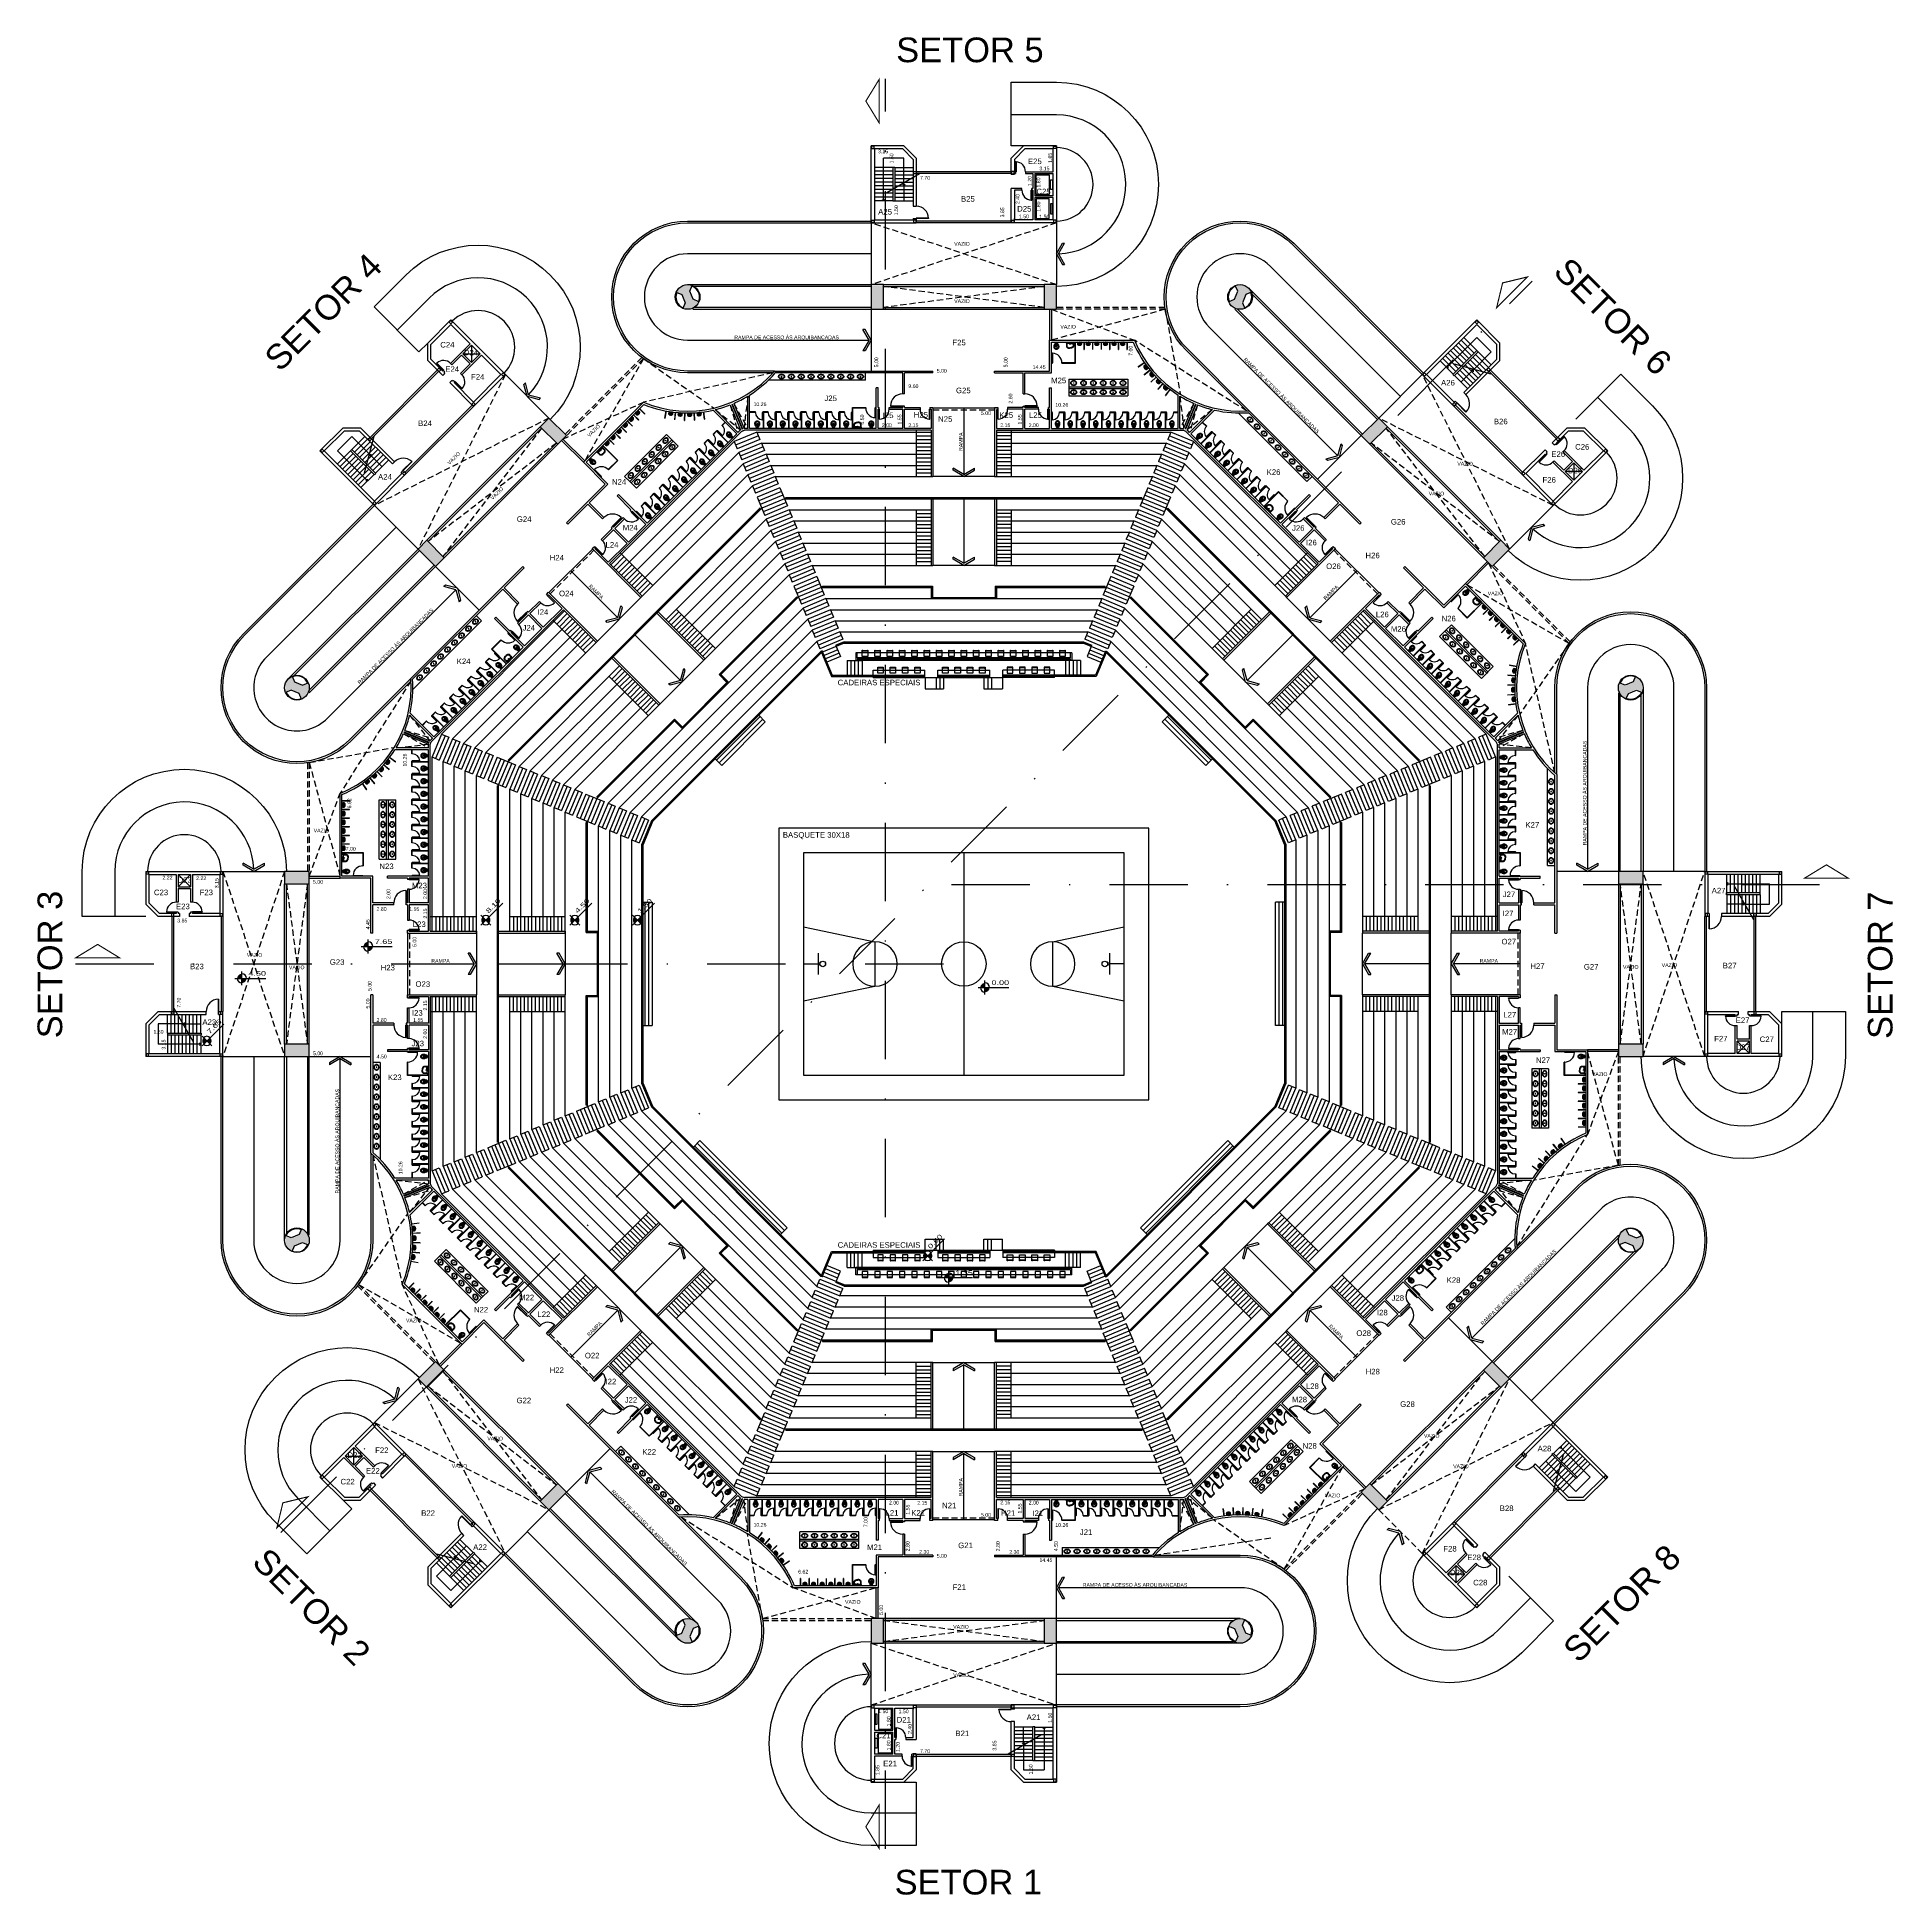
# Model space of a CAD drawing. Extents: x 964 to 1225, y -27 to 210.
# Drawn here: x 1014.9 to 1165.3, y 59.1 to 209.7 of the extents above; entities that cross this region are included whole.
import ezdxf

# ---------------------------------------------------------------- set-up
doc = ezdxf.new("R2010")
doc.units = 0
doc.header["$LTSCALE"] = 2
doc.header["$PDMODE"] = 3
doc.linetypes.add('DASHDOT2', pattern=[12.7, 6.35, -3.175, 0, -3.175])
doc.linetypes.add('HIDDEN', pattern=[0.375, 0.25, -0.125])
doc.layers.get('0').update_dxf_attribs({"linetype": 'CONTINUOUS'})
doc.layers.get('DEFPOINTS').update_dxf_attribs({"linetype": 'CONTINUOUS'})
for name, color, linetype in [('01', 1, 'CONTINUOUS'), ('02', 2, 'CONTINUOUS'), ('06', 6, 'CONTINUOUS'), ('ARQUIBANCADA-ARY', 2, 'CONTINUOUS'), ('DIVISÓRIAS-ARY', 2, 'CONTINUOUS'), ('ESCADA-ARY', 7, 'CONTINUOUS'), ('ESQUADRIA-ARY', 2, 'CONTINUOUS'), ('HACHURAS-ARY', 9, 'CONTINUOUS'), ('INDIC-CORTE-TBS', 4, 'DASHDOT2'), ('INDICAÇÕES-ARY', 2, 'CONTINUOUS'), ('L_DECA', 7, 'CONTINUOUS'), ('MOBILIÁRIO-ARY', 7, 'CONTINUOUS'), ('NOVOSNIVEIS', 30, 'CONTINUOUS'), ('PAREDE-ALTA-ARY', 1, 'CONTINUOUS'), ('PAREDE-BAIXA-ARY', 2, 'CONTINUOUS'), ('PEÇAS-SANIT-ARY', 7, 'CONTINUOUS'), ('PILAR-RED-ARY', 5, 'CONTINUOUS'), ('PILARES-PRINC-ARY', 5, 'CONTINUOUS'), ('PILARES-SECUND-ARY', 5, 'CONTINUOUS'), ('QUAD-OFICIAL-ARY', 7, 'CONTINUOUS'), ('RAMPA-ARY', 2, 'CONTINUOUS'), ('RAMPA-INT-ARY', 7, 'CONTINUOUS'), ('RAMPA-PROJ-ARY', 7, 'HIDDEN'), ('TEXTO-PB-COR-ARY', 12, 'CONTINUOUS'), ('TEXTO-PB-COTAS-ARY', 12, 'CONTINUOUS'), ('TEXTOG-EP-ARY', 11, 'CONTINUOUS')]:
    doc.layers.add(name, color=color, linetype=linetype)
doc.styles.add('ARIAL', font='arial.ttf', dxfattribs={"height": 0.5})
doc.styles.add('REGUA60', font='arial.ttf')
doc.styles.add('SEM_ESCALA', font='arial.ttf')
doc.dimstyles.new('DIMTIC100-ARY', dxfattribs={"dimtxt": 0.3, "dimasz": 0.12, "dimexe": 0.1, "dimexo": 0.15, "dimgap": 0.1, "dimtad": 1, "dimjust": 1, "dimtoh": 1, "dimrnd": 0.01, "dimzin": 0, "dimdsep": 46, "dimtxsty": 'SEM_ESCALA', "dimblk1": 'NONE', "dimblk2": 'NONE', "dimsah": 1, "dimcen": -0.1, "dimdle": 0.06, "dimse1": 1, "dimse2": 1, "dimsd1": 1, "dimsd2": 1, "dimclrd": 1, "dimclre": 1, "dimclrt": 2, "dimadec": 0, "dimazin": 0, "dimtfac": 1, "dimtix": 1, "dimtmove": 2, "dimatfit": 3, "dimldrblk": 'NONE', "dimfxl": 1, "dimtolj": 1, "dimtzin": 0, "dimarcsym": 0})

# ---------------------------------------------------------------- blocks, each defined once
blk = doc.blocks.new('CUB01')
at = {"layer": 'L_DECA'}
blk.add_lwpolyline([(-25, -19, 0.124977), (-23, -26, 0.105809), (-17, -32, 0.086634), (-10, -36, 0.076682), (0, -37, 0.076682), (10, -36, 0.086634), (17, -32, 0.105809), (23, -26, 0.124977), (25, -19, 0.124977), (23, -12, 0.105809), (17, -5, 0.086634), (10, -1, 0.076682), (0, 0, 0.076682), (-10, -1, 0.086634), (-17, -5, 0.105809), (-23, -12, 0.124977)], format="xyb", close=True, dxfattribs=at)
at = {"layer": 'L_DECA', "color": 1}
blk.add_lwpolyline([(0, -3, 0.074123), (-8, -4, 0.084852), (-15, -7, 0.106323), (-20, -13, 0.128843), (-21, -19, 0.128843), (-20, -24, 0.106323), (-15, -30, 0.084852), (-8, -33, 0.074123), (0, -34, 0.074123), (9, -33, 0.084852), (15, -30, 0.106323), (20, -24, 0.128843), (22, -19, 0.128843), (20, -13, 0.106323), (15, -7, 0.084852), (9, -4, 0.074123)], format="xyb", close=True, dxfattribs=at)
for radius in [2.25, 1.06]:
    blk.add_circle((0, -19), radius, dxfattribs=at)
blk = doc.blocks.new('MIC01')
at = {"layer": 'L_DECA'}
blk.add_line((-10, 0), (10, 0), dxfattribs=at)
at = {"layer": 'L_DECA', "color": 1}
for p, q in [((-5, 0), (-4, -2)), ((5, 0), (4, -2)), ((-4, -2), (0, -2)), ((4, -2), (0, -2))]:
    blk.add_line(p, q, dxfattribs=at)
for points in [[(0, -7, 0.058109), (-7, -8, 0.07175), (-12, -10, 0.106494), (-16, -14, 0.158235), (-17, -17, 0.158235)], [(0, -23, -0.04416), (-5, -23, -0.058504), (-9, -21, -0.100522), (-13, -19, -0.041446), (-14, -17, -0.101301), (-14, -15, -0.003595), (-14, -15)], [(17, -17, 0.158235), (16, -14, 0.106494), (12, -10, 0.07175), (7, -8, 0.058109), (0, -7, 0.058109)], [(0, -23, 0.04416), (5, -23, 0.058504), (9, -21, 0.100522), (13, -19, 0.041446), (14, -17, 0.101301), (14, -15, 0.003595), (14, -15)]]:
    blk.add_lwpolyline(points, format="xyb", dxfattribs=at)
at = {"layer": 'L_DECA'}
blk.add_lwpolyline([(-17, -17, 0.158235), (-16, -21, 0.106494), (-12, -24, 0.07175), (-7, -26, 0.058109), (0, -27, 0.058109), (7, -26, 0.07175), (12, -24, 0.106494), (16, -21, 0.158235), (17, -17, 0.158235)], format="xyb", dxfattribs=at)
at = {"layer": 'L_DECA', "color": 1}
blk.add_lwpolyline([(0, -9, 0.056411), (-6, -10, 0.070161), (-10, -11, 0.106104), (-14, -14, 0.161988), (-15, -17, 0.161988), (-14, -20, 0.106104), (-10, -23, 0.070161), (-6, -24, 0.056411), (0, -25, 0.056411), (6, -24, 0.070161), (10, -23, 0.106104), (14, -20, 0.161988), (15, -17, 0.161988), (14, -14, 0.106104), (10, -11, 0.070161), (6, -10, 0.056411)], format="xyb", close=True, dxfattribs=at)
for centre, radius in [((-2, -15), 0.51), ((-2, -17), 0.51), ((0, -5), 1.76), ((0, -5), 0.844), ((0, -14), 0.51), ((0, -16), 0.51), ((0, -18), 0.51), ((2, -15), 0.51), ((2, -17), 0.51)]:
    blk.add_circle(centre, radius, dxfattribs=at)
at = {"layer": 'L_DECA'}
for centre, start, end in [((-3, -13), 118.7979, 195.9069), ((3, -13), 344.0931, 61.2021)]:
    blk.add_arc(centre, 15.4, start, end, dxfattribs=at)
blk = doc.blocks.new('DUO04')
at = {"layer": 'L_DECA'}
blk.add_line((-28, 0), (28, 0), dxfattribs=at)
at = {"layer": 'L_DECA', "color": 1}
for p, q in [((-27, -10), (-27, 0)), ((27, -10), (27, 0)), ((-27, -10), (0, -10)), ((27, -10), (0, -10))]:
    blk.add_line(p, q, dxfattribs=at)
at = {"layer": 'L_DECA', "color": 7}
for points in [[(-28, 0), (-28, 0), (-29, 0), (-29, 0), (-29, -1), (-29, -1), (-29, -24)], [(28, 0), (28, 0), (29, 0), (29, 0), (29, -1), (29, -1), (29, -24)], [(-29, -24), (-29, -30), (-29, -30), (-29, -32), (-29, -34), (-28, -37), (-27, -39), (-26, -41), (-25, -42), (-23, -44), (-21, -45), (-21, -45), (-20, -46), (-19, -47), (-18, -47), (-17, -48), (-16, -48), (-15, -49), (-13, -49), (-12, -50), (-11, -50), (-9, -51), (-8, -51), (-7, -51), (-5, -51), (-3, -51), (-1, -51), (0, -51)], [(29, -24), (29, -30), (29, -30), (29, -32), (29, -34), (28, -37), (27, -39), (26, -41), (25, -42), (23, -44), (21, -45), (21, -45), (20, -46), (19, -47), (18, -47), (17, -48), (16, -48), (15, -49), (13, -49), (12, -50), (11, -50), (9, -51), (8, -51), (7, -51), (5, -51), (3, -51), (1, -51), (0, -51)]]:
    blk.add_lwpolyline(points, dxfattribs=at)
at = {"layer": 'L_DECA', "color": 1}
for points in [[(-27, -10), (-27, -10), (-27, -10), (-28, -11), (-28, -11), (-29, -12), (-29, -13), (-29, -14), (-29, -15), (-29, -17)], [(0, -12), (0, -12), (-1, -12), (-1, -12), (-1, -12), (-2, -12), (-2, -12), (-3, -12), (-4, -12), (-5, -12), (-8, -12), (-9, -12), (-9, -12), (-10, -12), (-11, -12), (-11, -12), (-12, -12), (-13, -12), (-13, -12), (-14, -12), (-15, -12), (-16, -13), (-17, -13), (-18, -13), (-19, -13), (-20, -13), (-21, -14), (-21, -14), (-22, -14), (-23, -15), (-23, -15), (-24, -16), (-24, -17), (-25, -18), (-25, -19), (-25, -20), (-25, -20), (-25, -22), (-25, -23), (-25, -24)], [(-25, -24), (-25, -27), (-25, -30), (-25, -30), (-25, -31), (-25, -33), (-24, -35), (-24, -36), (-23, -38), (-22, -39), (-20, -40), (-19, -41), (-19, -41), (-18, -42), (-17, -43), (-16, -43), (-15, -44), (-14, -44), (-13, -45), (-12, -45), (-11, -46), (-10, -46), (-9, -46), (-7, -47), (-5, -47), (-3, -47), (-2, -47), (-1, -47), (0, -47)], [(0, -12), (0, -12), (1, -12), (1, -12), (1, -12), (2, -12), (2, -12), (3, -12), (4, -12), (5, -12), (8, -12), (9, -12), (9, -12), (10, -12), (11, -12), (11, -12), (12, -12), (13, -12), (13, -12), (14, -12), (15, -12), (16, -13), (17, -13), (18, -13), (19, -13), (20, -13), (21, -14), (21, -14), (22, -14), (23, -15), (23, -15), (24, -16), (24, -17), (25, -18), (25, -19), (25, -20), (25, -20), (25, -22), (25, -23), (25, -24)], [(25, -24), (25, -27), (25, -30), (25, -30), (25, -31), (25, -33), (24, -35), (24, -36), (23, -38), (22, -39), (20, -40), (19, -41), (19, -41), (18, -42), (17, -43), (16, -43), (15, -44), (14, -44), (13, -45), (12, -45), (11, -46), (10, -46), (9, -46), (7, -47), (5, -47), (3, -47), (2, -47), (1, -47), (0, -47)], [(27, -10), (27, -10), (27, -10), (28, -11), (28, -11), (29, -12), (29, -13), (29, -14), (29, -15), (29, -17)]]:
    blk.add_lwpolyline(points, dxfattribs=at)
for centre, radius in [((-9, -5), 1.75), ((0, -5), 1.75), ((0, -17), 2.25), ((0, -17), 0.981), ((8, -5), 1.75)]:
    blk.add_circle(centre, radius, dxfattribs=at)
blk = doc.blocks.new('RAV10')
at = {"layer": 'L_DECA'}
blk.add_lwpolyline([(5, -13), (8, -13), (8, -13), (9, -13), (9, -13), (10, -14), (10, -14), (10, -14), (10, -14), (10, -14), (10, -14), (10, -14), (10, -14), (12, -18), (12, -18), (12, -19), (13, -19), (13, -20), (13, -20), (13, -20), (14, -21), (14, -21), (14, -22), (15, -22), (15, -23), (15, -23), (15, -24), (16, -24), (16, -24), (16, -25), (16, -26), (17, -26), (17, -27), (17, -28), (18, -29), (18, -29), (18, -30), (18, -30), (18, -31), (19, -33), (19, -34), (19, -35), (19, -36), (19, -38), (19, -39), (19, -40), (19, -40), (19, -42), (19, -43), (18, -44), (18, -46), (17, -47), (17, -48), (16, -49), (16, -50), (16, -50), (15, -51), (15, -52), (14, -53), (13, -54), (13, -55), (12, -56), (11, -56), (10, -57), (10, -57), (9, -58), (8, -59), (7, -59), (5, -60), (4, -60), (3, -60), (1, -60), (0, -61), (0, -61), (-1, -60), (-3, -60), (-4, -60), (-5, -60), (-7, -59), (-8, -59), (-9, -58), (-10, -57), (-10, -57), (-11, -56), (-12, -56), (-12, -55), (-13, -54), (-14, -53), (-15, -52), (-15, -51), (-16, -50), (-16, -50), (-16, -49), (-17, -48), (-17, -47), (-18, -46), (-18, -44), (-19, -43), (-19, -42), (-19, -40), (-19, -40), (-19, -39), (-19, -38), (-19, -36), (-19, -35), (-19, -34), (-19, -33), (-18, -31), (-18, -30), (-18, -30), (-18, -29), (-17, -29), (-17, -28), (-17, -27), (-17, -26), (-16, -26), (-16, -25), (-15, -24), (-15, -24), (-15, -24), (-15, -23), (-15, -23), (-14, -22), (-14, -22), (-14, -21), (-14, -21), (-13, -20), (-13, -20), (-13, -20), (-13, -19), (-12, -19), (-12, -18), (-10, -14), (-10, -14), (-10, -14), (-10, -14), (-10, -14), (-10, -14), (-10, -14), (-10, -14), (-10, -14), (-9, -13), (-9, -13), (-8, -13), (-5, -13)], dxfattribs=at)
at = {"layer": 'L_DECA', "color": 1}
for points in [[(12, -18), (13, -20), (13, -20), (14, -21), (14, -21), (14, -22), (14, -22), (15, -23), (15, -23), (15, -24), (15, -24), (15, -24), (16, -25), (16, -26), (16, -26), (17, -27), (17, -28), (17, -29), (17, -29), (18, -30), (18, -30), (18, -31), (18, -33), (18, -34), (18, -35), (19, -36), (19, -38), (18, -39), (18, -40), (18, -40), (18, -42), (18, -43), (18, -44), (17, -46), (17, -47), (16, -48), (16, -49), (15, -50), (15, -50), (14, -51), (14, -52), (13, -53), (13, -53), (12, -54), (12, -55), (11, -56), (10, -56), (10, -56), (9, -57), (8, -58), (7, -58), (5, -59), (4, -59), (3, -60), (1, -60), (0, -60), (0, -60), (-1, -60), (-3, -60), (-4, -59), (-5, -59), (-7, -58), (-8, -58), (-9, -57), (-10, -56), (-10, -56), (-11, -56), (-11, -55), (-12, -54), (-13, -53), (-13, -53), (-14, -52), (-14, -51), (-15, -50), (-15, -50), (-16, -49), (-16, -48), (-17, -47), (-17, -46), (-18, -44), (-18, -43), (-18, -42), (-18, -40), (-18, -40), (-18, -39), (-18, -38), (-18, -36), (-18, -35), (-18, -34), (-18, -33), (-18, -31), (-18, -30), (-18, -30), (-17, -29), (-17, -29), (-17, -28), (-16, -27), (-16, -26), (-16, -26), (-16, -25), (-15, -24), (-15, -24), (-15, -24), (-15, -23), (-15, -23), (-14, -22), (-14, -22), (-14, -21), (-13, -21), (-13, -20), (-12, -18)], [(-13, -30), (-13, -30), (-12, -29), (-12, -28), (-11, -28), (-11, -27), (-10, -26), (-9, -26), (-8, -25), (-8, -24), (-7, -24), (-6, -24), (-5, -23), (-4, -23), (-3, -23), (-2, -22), (-1, -22), (0, -22), (0, -22), (1, -22), (2, -22), (3, -23), (4, -23), (5, -23), (6, -24), (7, -24), (8, -24), (8, -25), (9, -26), (10, -26), (11, -27), (11, -28), (12, -28), (12, -29), (13, -30), (13, -30), (14, -31), (14, -33), (14, -34), (15, -35), (15, -36), (15, -38), (15, -39), (14, -40), (14, -40), (14, -42), (14, -43), (13, -44), (13, -46), (12, -47), (12, -48), (11, -49), (10, -50), (10, -50), (9, -52), (8, -53), (7, -54), (6, -55), (5, -55), (3, -56), (2, -56), (0, -56), (0, -56), (-2, -56), (-3, -56), (-4, -55), (-6, -55), (-7, -54), (-8, -53), (-9, -52), (-10, -50), (-10, -50), (-11, -49), (-12, -48), (-12, -47), (-13, -46), (-13, -44), (-14, -43), (-14, -42), (-14, -40), (-14, -40), (-15, -39), (-15, -38), (-15, -36), (-15, -35), (-14, -34), (-14, -33), (-13, -31), (-13, -30)], [(-12, -30), (-12, -30), (-12, -29), (-11, -29), (-10, -28), (-10, -27), (-9, -27), (-8, -26), (-8, -25), (-7, -25), (-6, -25), (-5, -24), (-5, -24), (-4, -24), (-3, -23), (-2, -23), (-1, -23), (0, -23), (0, -23), (1, -23), (2, -23), (3, -23), (4, -24), (5, -24), (5, -24), (6, -25), (7, -25), (8, -25), (8, -26), (9, -27), (10, -27), (10, -28), (11, -29), (12, -29), (12, -30), (12, -30), (13, -31), (13, -33), (14, -34), (14, -35), (14, -36), (14, -38), (14, -39), (14, -40), (14, -40), (14, -42), (13, -43), (13, -44), (12, -46), (12, -47), (11, -48), (10, -49), (10, -50), (10, -50), (9, -52), (8, -53), (7, -53), (5, -54), (4, -55), (3, -55), (1, -56), (0, -56), (0, -56), (-1, -56), (-3, -55), (-4, -55), (-5, -54), (-7, -53), (-8, -53), (-9, -52), (-10, -50), (-10, -50), (-10, -49), (-11, -48), (-12, -47), (-12, -46), (-13, -44), (-13, -43), (-13, -42), (-14, -40), (-14, -40), (-14, -39), (-14, -38), (-14, -36), (-14, -35), (-14, -34), (-13, -33), (-13, -31), (-12, -30)], [(-8, -9), (-8, -10), (-8, -11), (-9, -11), (-9, -12), (-9, -13)], [(-5, -13), (-5, -10), (-5, -8), (-5, -8), (-5, -8), (-5, -7), (-6, -7), (-6, -8), (-6, -8), (-6, -8), (-7, -9), (-8, -9)], [(5, -9), (5, -9), (5, -8), (4, -8), (3, -8), (0, -8), (-3, -8), (-3, -8), (-4, -8), (-5, -8), (-5, -9), (-5, -10)], [(5, -13), (5, -13), (4, -13), (4, -13), (4, -12), (4, -12), (4, -11), (4, -11), (4, -11), (4, -10), (4, -10), (4, -10), (4, -10), (4, -10), (4, -10), (4, -10), (4, -9), (0, -9), (-4, -9), (-4, -9), (-4, -10), (-4, -10), (-4, -10), (-4, -10), (-4, -10), (-4, -10), (-4, -10), (-4, -11), (-4, -11), (-4, -12), (-4, -12), (-4, -12), (-4, -13), (-4, -13), (-5, -13)], [(-5, -37), (-5, -29), (0, -29)], [(4, -10), (0, -10), (-4, -10)], [(5, -37), (5, -29), (0, -29)], [(5, -13), (5, -10), (5, -8), (5, -8), (5, -8), (5, -7), (6, -7), (6, -8), (6, -8), (6, -8), (7, -9), (8, -9)], [(8, -9), (8, -10), (8, -11), (9, -11), (9, -12), (9, -13)]]:
    blk.add_lwpolyline(points, dxfattribs=at)
at = {"layer": 'L_DECA', "color": 7}
for points in [[(10, -14), (10, -14), (10, -14), (10, -14), (10, -14), (10, -14), (10, -11), (10, -11), (9, -10), (9, -9), (8, -8), (8, -8), (7, -7), (6, -7), (5, -6), (4, -6), (4, -6), (4, -6), (3, -6), (3, -6), (2, -6), (2, -6), (1, -6), (1, -6), (0, -6), (0, -6), (-1, -6), (-1, -6), (-2, -6), (-2, -6), (-2, -6), (-3, -6), (-4, -6), (-4, -6), (-4, -6), (-5, -6), (-6, -7), (-7, -7), (-8, -8), (-8, -8), (-9, -9), (-9, -10), (-10, -11), (-10, -14), (-10, -14), (-10, -14), (-10, -14), (-10, -14), (-10, -14)], [(-5, -13), (0, -13)], [(5, -13), (0, -13)]]:
    blk.add_lwpolyline(points, dxfattribs=at)
at = {"layer": 'L_DECA', "color": 1}
for centre in [(-8, -17), (8, -17)]:
    blk.add_circle(centre, 0.672, dxfattribs=at)
blk.add_arc((0, -37), 4.56, 180, 0, dxfattribs=at)
blk = doc.blocks.new('*D14')
at = {"layer": 'DEFPOINTS', "color": 0, "linetype": 'ByBlock', "ltscale": 0.5}
for p in [(1095.78, 74.28), (1097.28, 74.28), (1095.78, 72.78)]:
    blk.add_point(p, dxfattribs=at)
at = {"color": 2, "linetype": 'ByBlock', "ltscale": 0.5, "insert": (1097.02, 73.5), "char_height": 0.3, "attachment_point": 5, "rotation": 90, "style": 'SEM_ESCALA'}
blk.add_mtext('\\A1;1.50', dxfattribs=at)
blk = doc.blocks.new('_NONE')
at = {"color": 0, "linetype": 'ByBlock', "ltscale": 0.5}
blk.add_circle((0, 0), 0.25, dxfattribs=at)
blk = doc.blocks.new('*D15')
at = {"layer": 'DEFPOINTS', "color": 0, "linetype": 'ByBlock', "ltscale": 0.5}
for p in [(1095.63, 70.03), (1095.63, 68.53), (1095.7, 68.53)]:
    blk.add_point(p, dxfattribs=at)
at = {"color": 2, "linetype": 'ByBlock', "ltscale": 0.5, "insert": (1095.45, 69.31), "char_height": 0.3, "attachment_point": 5, "rotation": 90, "style": 'SEM_ESCALA'}
blk.add_mtext('\\A1;1.50', dxfattribs=at)
blk = doc.blocks.new('*D16')
at = {"layer": 'DEFPOINTS', "color": 0, "linetype": 'ByBlock', "ltscale": 0.5}
for p in [(1092.77, 74.38), (1093.88, 74.38), (1093.88, 70.53)]:
    blk.add_point(p, dxfattribs=at)
at = {"color": 2, "linetype": 'ByBlock', "ltscale": 0.5, "insert": (1092.52, 71.24), "char_height": 0.3, "attachment_point": 5, "rotation": 90, "style": 'SEM_ESCALA'}
blk.add_mtext('\\A1;3.85', dxfattribs=at)
blk = doc.blocks.new('*D17')
at = {"layer": 'DEFPOINTS', "color": 0, "linetype": 'ByBlock', "ltscale": 0.5}
for p in [(1086.18, 70.53), (1093.88, 70.53), (1093.88, 70.53)]:
    blk.add_point(p, dxfattribs=at)
at = {"color": 2, "linetype": 'ByBlock', "ltscale": 0.5, "insert": (1086.88, 70.78), "char_height": 0.3, "attachment_point": 5, "style": 'SEM_ESCALA'}
blk.add_mtext('\\A1;7.70', dxfattribs=at)
blk = doc.blocks.new('*D18')
at = {"layer": 'DEFPOINTS', "color": 0, "linetype": 'ByBlock', "ltscale": 0.5}
for p in [(1083.08, 86.53), (1083.59, 86.53), (1083.08, 81.53)]:
    blk.add_point(p, dxfattribs=at)
at = {"color": 2, "linetype": 'ByBlock', "ltscale": 0.5, "insert": (1083.33, 82.24), "char_height": 0.3, "attachment_point": 5, "rotation": 90, "style": 'SEM_ESCALA'}
blk.add_mtext('\\A1;5.00', dxfattribs=at)
blk = doc.blocks.new('*D19')
at = {"layer": 'DEFPOINTS', "color": 0, "linetype": 'ByBlock', "ltscale": 0.5}
for p in [(1083.08, 86.53), (1083.08, 86.01), (1097.53, 86.53)]:
    blk.add_point(p, dxfattribs=at)
at = {"color": 2, "linetype": 'ByBlock', "ltscale": 0.5, "insert": (1096.68, 86.27), "char_height": 0.3, "attachment_point": 5, "style": 'SEM_ESCALA'}
blk.add_mtext('\\A1;14.45', dxfattribs=at)
blk = doc.blocks.new('*D20')
at = {"layer": 'DEFPOINTS', "color": 0, "linetype": 'ByBlock', "ltscale": 0.5}
for p in [(1087.53, 86.68), (1092.53, 86.68), (1092.53, 86.36)]:
    blk.add_point(p, dxfattribs=at)
at = {"color": 2, "linetype": 'ByBlock', "ltscale": 0.5, "insert": (1088.24, 86.61), "char_height": 0.3, "attachment_point": 5, "style": 'SEM_ESCALA'}
blk.add_mtext('\\A1;5.00', dxfattribs=at)
blk = doc.blocks.new('*D21')
at = {"layer": 'DEFPOINTS', "color": 0, "linetype": 'ByBlock', "ltscale": 0.5}
for p in [(1092.53, 89.48), (1093.05, 89.48), (1092.53, 86.68)]:
    blk.add_point(p, dxfattribs=at)
at = {"color": 2, "linetype": 'ByBlock', "ltscale": 0.5, "insert": (1092.79, 87.39), "char_height": 0.3, "attachment_point": 5, "rotation": 90, "style": 'SEM_ESCALA'}
blk.add_mtext('\\A1;2.80', dxfattribs=at)
blk = doc.blocks.new('*D22')
at = {"layer": 'DEFPOINTS', "color": 0, "linetype": 'ByBlock', "ltscale": 0.5}
for p in [(1092.53, 86.68), (1092.53, 86.68), (1094.83, 86.68)]:
    blk.add_point(p, dxfattribs=at)
at = {"color": 2, "linetype": 'ByBlock', "ltscale": 0.5, "insert": (1094.12, 86.93), "char_height": 0.3, "attachment_point": 5, "style": 'SEM_ESCALA'}
blk.add_mtext('\\A1;2.30', dxfattribs=at)
blk = doc.blocks.new('*D23')
at = {"layer": 'DEFPOINTS', "color": 0, "linetype": 'ByBlock', "ltscale": 0.5}
for p in [(1094.83, 91.18), (1094.83, 89.63), (1094.83, 89.63)]:
    blk.add_point(p, dxfattribs=at)
at = {"color": 2, "linetype": 'ByBlock', "ltscale": 0.5, "insert": (1094.57, 90.45), "char_height": 0.3, "attachment_point": 5, "rotation": 90, "style": 'SEM_ESCALA'}
blk.add_mtext('\\A1;1.55', dxfattribs=at)
blk = doc.blocks.new('*D24')
at = {"layer": 'DEFPOINTS', "color": 0, "linetype": 'ByBlock', "ltscale": 0.5}
for p in [(1092.68, 91.18), (1094.83, 91.18), (1094.83, 90.69)]:
    blk.add_point(p, dxfattribs=at)
at = {"color": 2, "linetype": 'ByBlock', "ltscale": 0.5, "insert": (1093.39, 90.94), "char_height": 0.3, "attachment_point": 5, "style": 'SEM_ESCALA'}
blk.add_mtext('\\A1;2.15', dxfattribs=at)
blk = doc.blocks.new('*D25')
at = {"layer": 'DEFPOINTS', "color": 0, "linetype": 'ByBlock', "ltscale": 0.5}
for p in [(1094.98, 91.18), (1096.98, 91.18), (1096.98, 90.67)]:
    blk.add_point(p, dxfattribs=at)
at = {"color": 2, "linetype": 'ByBlock', "ltscale": 0.5, "insert": (1095.69, 90.92), "char_height": 0.3, "attachment_point": 5, "style": 'SEM_ESCALA'}
blk.add_mtext('\\A1;2.00', dxfattribs=at)
blk = doc.blocks.new('*D26')
at = {"layer": 'DEFPOINTS', "color": 0, "linetype": 'ByBlock', "ltscale": 0.5}
for p in [(1097.13, 91.18), (1107.39, 91.18), (1107.39, 88.85)]:
    blk.add_point(p, dxfattribs=at)
at = {"color": 2, "linetype": 'ByBlock', "ltscale": 0.5, "insert": (1097.97, 89.11), "char_height": 0.3, "attachment_point": 5, "style": 'SEM_ESCALA'}
blk.add_mtext('\\A1;10.26', dxfattribs=at)
blk = doc.blocks.new('*D27')
at = {"layer": 'DEFPOINTS', "color": 0, "linetype": 'ByBlock', "ltscale": 0.5}
for p in [(1097.75, 91.18), (1098, 91.18), (1098, 86.68)]:
    blk.add_point(p, dxfattribs=at)
at = {"color": 2, "linetype": 'ByBlock', "ltscale": 0.5, "insert": (1097.5, 87.4), "char_height": 0.3, "attachment_point": 5, "rotation": 90, "style": 'SEM_ESCALA'}
blk.add_mtext('\\A1;4.50', dxfattribs=at)
blk = doc.blocks.new('*D28')
at = {"layer": 'DEFPOINTS', "color": 0, "linetype": 'ByBlock', "ltscale": 0.5}
for p in [(1087.53, 89.68), (1087.53, 89.68), (1092.53, 89.68)]:
    blk.add_point(p, dxfattribs=at)
at = {"color": 2, "linetype": 'ByBlock', "ltscale": 0.5, "insert": (1091.82, 89.93), "char_height": 0.3, "attachment_point": 5, "style": 'SEM_ESCALA'}
blk.add_mtext('\\A1;5.00', dxfattribs=at)
blk = doc.blocks.new('*D29')
at = {"layer": 'DEFPOINTS', "color": 0, "linetype": 'ByBlock', "ltscale": 0.5}
for p in [(1085.23, 86.68), (1085.23, 86.68), (1087.53, 86.68)]:
    blk.add_point(p, dxfattribs=at)
at = {"color": 2, "linetype": 'ByBlock', "ltscale": 0.5, "insert": (1086.82, 86.93), "char_height": 0.3, "attachment_point": 5, "style": 'SEM_ESCALA'}
blk.add_mtext('\\A1;2.30', dxfattribs=at)
blk = doc.blocks.new('*D30')
at = {"layer": 'DEFPOINTS', "color": 0, "linetype": 'ByBlock', "ltscale": 0.5}
for p in [(1085.23, 89.48), (1085.73, 89.48), (1085.23, 86.68)]:
    blk.add_point(p, dxfattribs=at)
at = {"color": 2, "linetype": 'ByBlock', "ltscale": 0.5, "insert": (1085.48, 87.39), "char_height": 0.3, "attachment_point": 5, "rotation": 90, "style": 'SEM_ESCALA'}
blk.add_mtext('\\A1;2.80', dxfattribs=at)
blk = doc.blocks.new('*D31')
at = {"layer": 'DEFPOINTS', "color": 0, "linetype": 'ByBlock', "ltscale": 0.5}
for p in [(1085.23, 91.18), (1085.23, 90.65), (1087.38, 91.18)]:
    blk.add_point(p, dxfattribs=at)
at = {"color": 2, "linetype": 'ByBlock', "ltscale": 0.5, "insert": (1086.66, 90.9), "char_height": 0.3, "attachment_point": 5, "style": 'SEM_ESCALA'}
blk.add_mtext('\\A1;2.15', dxfattribs=at)
blk = doc.blocks.new('*D32')
at = {"layer": 'DEFPOINTS', "color": 0, "linetype": 'ByBlock', "ltscale": 0.5}
for p in [(1083.08, 91.18), (1083.08, 90.67), (1085.08, 91.18)]:
    blk.add_point(p, dxfattribs=at)
at = {"color": 2, "linetype": 'ByBlock', "ltscale": 0.5, "insert": (1084.37, 90.92), "char_height": 0.3, "attachment_point": 5, "style": 'SEM_ESCALA'}
blk.add_mtext('\\A1;2.00', dxfattribs=at)
blk = doc.blocks.new('*D33')
at = {"layer": 'DEFPOINTS', "color": 0, "linetype": 'ByBlock', "ltscale": 0.5}
for p in [(1085.23, 91.18), (1085.75, 91.18), (1085.23, 89.63)]:
    blk.add_point(p, dxfattribs=at)
at = {"color": 2, "linetype": 'ByBlock', "ltscale": 0.5, "insert": (1085.49, 90.36), "char_height": 0.3, "attachment_point": 5, "rotation": 90, "style": 'SEM_ESCALA'}
blk.add_mtext('\\A1;1.55', dxfattribs=at)
blk = doc.blocks.new('*D34')
at = {"layer": 'DEFPOINTS', "color": 0, "linetype": 'ByBlock', "ltscale": 0.5}
for p in [(1082.93, 91.18), (1082.33, 84.18), (1082.93, 84.18)]:
    blk.add_point(p, dxfattribs=at)
at = {"color": 2, "linetype": 'ByBlock', "ltscale": 0.5, "insert": (1082.07, 89.34), "char_height": 0.3, "attachment_point": 5, "rotation": 90, "style": 'SEM_ESCALA'}
blk.add_mtext('\\A1;7.00', dxfattribs=at)
blk = doc.blocks.new('*D35')
at = {"layer": 'DEFPOINTS', "color": 0, "linetype": 'ByBlock', "ltscale": 0.5}
for p in [(1082.93, 88.87), (1072.66, 88.48), (1082.93, 88.48)]:
    blk.add_point(p, dxfattribs=at)
at = {"color": 2, "linetype": 'ByBlock', "ltscale": 0.5, "insert": (1073.51, 89.13), "char_height": 0.3, "attachment_point": 5, "style": 'SEM_ESCALA'}
blk.add_mtext('\\A1;10.26', dxfattribs=at)
blk = doc.blocks.new('*D36')
at = {"layer": 'DEFPOINTS', "color": 0, "linetype": 'ByBlock', "ltscale": 0.5}
for p in [(1082.93, 85.08), (1076.3, 84.18), (1082.93, 84.18)]:
    blk.add_point(p, dxfattribs=at)
at = {"color": 2, "linetype": 'ByBlock', "ltscale": 0.5, "insert": (1077.01, 85.33), "char_height": 0.3, "attachment_point": 5, "style": 'SEM_ESCALA'}
blk.add_mtext('\\A1;6.62', dxfattribs=at)
blk = doc.blocks.new('*D37')
at = {"layer": 'DEFPOINTS', "color": 0, "linetype": 'ByBlock', "ltscale": 0.5}
for p in [(1023.98, 141.83), (1026.21, 141.83), (1023.98, 141.32)]:
    blk.add_point(p, dxfattribs=at)
at = {"color": 2, "linetype": 'ByBlock', "ltscale": 0.5, "insert": (1025.49, 141.57), "char_height": 0.3, "attachment_point": 5, "style": 'SEM_ESCALA'}
blk.add_mtext('\\A1;2.22', dxfattribs=at)
blk = doc.blocks.new('*D38')
at = {"layer": 'DEFPOINTS', "color": 0, "linetype": 'ByBlock', "ltscale": 0.5}
for p in [(1027.51, 141.83), (1029.73, 141.83), (1029.73, 141.27)]:
    blk.add_point(p, dxfattribs=at)
at = {"color": 2, "linetype": 'ByBlock', "ltscale": 0.5, "insert": (1028.22, 141.52), "char_height": 0.3, "attachment_point": 5, "style": 'SEM_ESCALA'}
blk.add_mtext('\\A1;2.22', dxfattribs=at)
blk = doc.blocks.new('*D39')
at = {"layer": 'DEFPOINTS', "color": 0, "linetype": 'ByBlock', "ltscale": 0.5}
for p in [(1029.73, 141.83), (1029.73, 138.68), (1029.73, 138.68)]:
    blk.add_point(p, dxfattribs=at)
at = {"color": 2, "linetype": 'ByBlock', "ltscale": 0.5, "insert": (1029.48, 141.12), "char_height": 0.3, "attachment_point": 5, "rotation": 90, "style": 'SEM_ESCALA'}
blk.add_mtext('\\A1;3.15', dxfattribs=at)
blk = doc.blocks.new('*D40')
at = {"layer": 'DEFPOINTS', "color": 0, "linetype": 'ByBlock', "ltscale": 0.5}
for p in [(1025.98, 138.43), (1029.83, 138.43), (1029.83, 137.84)]:
    blk.add_point(p, dxfattribs=at)
at = {"color": 2, "linetype": 'ByBlock', "ltscale": 0.5, "insert": (1026.69, 138.09), "char_height": 0.3, "attachment_point": 5, "style": 'SEM_ESCALA'}
blk.add_mtext('\\A1;3.85', dxfattribs=at)
blk = doc.blocks.new('*D41')
at = {"layer": 'DEFPOINTS', "color": 0, "linetype": 'ByBlock', "ltscale": 0.5}
for p in [(1025.98, 138.43), (1026.66, 138.43), (1025.98, 130.73)]:
    blk.add_point(p, dxfattribs=at)
at = {"color": 2, "linetype": 'ByBlock', "ltscale": 0.5, "insert": (1026.41, 131.44), "char_height": 0.3, "attachment_point": 5, "rotation": 90, "style": 'SEM_ESCALA'}
blk.add_mtext('\\A1;7.70', dxfattribs=at)
blk = doc.blocks.new('*D42')
at = {"layer": 'DEFPOINTS', "color": 0, "linetype": 'ByBlock', "ltscale": 0.5}
for p in [(1023.98, 128.83), (1023.98, 128.83), (1025.48, 128.83)]:
    blk.add_point(p, dxfattribs=at)
at = {"color": 2, "linetype": 'ByBlock', "ltscale": 0.5, "insert": (1024.76, 129.08), "char_height": 0.3, "attachment_point": 5, "style": 'SEM_ESCALA'}
blk.add_mtext('\\A1;1.50', dxfattribs=at)
blk = doc.blocks.new('*D43')
at = {"layer": 'DEFPOINTS', "color": 0, "linetype": 'ByBlock', "ltscale": 0.5}
for p in [(1023.98, 130.48), (1024.53, 130.48), (1023.98, 127.33)]:
    blk.add_point(p, dxfattribs=at)
at = {"color": 2, "linetype": 'ByBlock', "ltscale": 0.5, "insert": (1024.28, 128.04), "char_height": 0.3, "attachment_point": 5, "rotation": 90, "style": 'SEM_ESCALA'}
blk.add_mtext('\\A1;3.15', dxfattribs=at)
blk = doc.blocks.new('*D44')
at = {"layer": 'DEFPOINTS', "color": 0, "linetype": 'ByBlock', "ltscale": 0.5}
for p in [(1036.98, 127.08), (1041.98, 127.08), (1041.98, 127.08)]:
    blk.add_point(p, dxfattribs=at)
at = {"color": 2, "linetype": 'ByBlock', "ltscale": 0.5, "insert": (1037.69, 127.33), "char_height": 0.3, "attachment_point": 5, "style": 'SEM_ESCALA'}
blk.add_mtext('\\A1;5.00', dxfattribs=at)
blk = doc.blocks.new('*D45')
at = {"layer": 'DEFPOINTS', "color": 0, "linetype": 'ByBlock', "ltscale": 0.5}
for p in [(1041.98, 132.08), (1041.98, 127.08), (1041.98, 127.08)]:
    blk.add_point(p, dxfattribs=at)
at = {"color": 2, "linetype": 'ByBlock', "ltscale": 0.5, "insert": (1041.73, 131.37), "char_height": 0.3, "attachment_point": 5, "rotation": 90, "style": 'SEM_ESCALA'}
blk.add_mtext('\\A1;5.00', dxfattribs=at)
blk = doc.blocks.new('*D46')
at = {"layer": 'DEFPOINTS', "color": 0, "linetype": 'ByBlock', "ltscale": 0.5}
for p in [(1041.98, 137.08), (1042.13, 137.08), (1042.06, 132.08)]:
    blk.add_point(p, dxfattribs=at)
at = {"color": 2, "linetype": 'ByBlock', "ltscale": 0.5, "insert": (1041.88, 132.79), "char_height": 0.3, "attachment_point": 5, "rotation": 90, "style": 'SEM_ESCALA'}
blk.add_mtext('\\A1;5.00', dxfattribs=at)
blk = doc.blocks.new('*D47')
at = {"layer": 'DEFPOINTS', "color": 0, "linetype": 'ByBlock', "ltscale": 0.5}
for p in [(1041.98, 141.53), (1041.98, 141.53), (1041.98, 137.08)]:
    blk.add_point(p, dxfattribs=at)
at = {"color": 2, "linetype": 'ByBlock', "ltscale": 0.5, "insert": (1041.73, 137.79), "char_height": 0.3, "attachment_point": 5, "rotation": 90, "style": 'SEM_ESCALA'}
blk.add_mtext('\\A1;4.45', dxfattribs=at)
blk = doc.blocks.new('*D48')
at = {"layer": 'DEFPOINTS', "color": 0, "linetype": 'ByBlock', "ltscale": 0.5}
for p in [(1036.98, 141.53), (1041.98, 141.53), (1041.98, 140.98)]:
    blk.add_point(p, dxfattribs=at)
at = {"color": 2, "linetype": 'ByBlock', "ltscale": 0.5, "insert": (1037.69, 141.23), "char_height": 0.3, "attachment_point": 5, "style": 'SEM_ESCALA'}
blk.add_mtext('\\A1;5.00', dxfattribs=at)
blk = doc.blocks.new('*D49')
at = {"layer": 'DEFPOINTS', "color": 0, "linetype": 'ByBlock', "ltscale": 0.5}
for p in [(1042.13, 139.38), (1044.93, 139.38), (1044.93, 138.77)]:
    blk.add_point(p, dxfattribs=at)
at = {"color": 2, "linetype": 'ByBlock', "ltscale": 0.5, "insert": (1042.84, 139.03), "char_height": 0.3, "attachment_point": 5, "style": 'SEM_ESCALA'}
blk.add_mtext('\\A1;2.80', dxfattribs=at)
blk = doc.blocks.new('*D50')
at = {"layer": 'DEFPOINTS', "color": 0, "linetype": 'ByBlock', "ltscale": 0.5}
for p in [(1045.08, 139.38), (1046.63, 139.38), (1046.63, 138.75)]:
    blk.add_point(p, dxfattribs=at)
at = {"color": 2, "linetype": 'ByBlock', "ltscale": 0.5, "insert": (1045.49, 139.01), "char_height": 0.3, "attachment_point": 5, "style": 'SEM_ESCALA'}
blk.add_mtext('\\A1;1.55', dxfattribs=at)
blk = doc.blocks.new('*D51')
at = {"layer": 'DEFPOINTS', "color": 0, "linetype": 'ByBlock', "ltscale": 0.5}
for p in [(1046.63, 139.38), (1046.63, 137.23), (1046.63, 137.23)]:
    blk.add_point(p, dxfattribs=at)
at = {"color": 2, "linetype": 'ByBlock', "ltscale": 0.5, "insert": (1046.38, 138.66), "char_height": 0.3, "attachment_point": 5, "rotation": 90, "style": 'SEM_ESCALA'}
blk.add_mtext('\\A1;2.15', dxfattribs=at)
blk = doc.blocks.new('*D52')
at = {"layer": 'DEFPOINTS', "color": 0, "linetype": 'ByBlock', "ltscale": 0.5}
for p in [(1046.63, 141.53), (1046.63, 141.53), (1046.63, 139.53)]:
    blk.add_point(p, dxfattribs=at)
at = {"color": 2, "linetype": 'ByBlock', "ltscale": 0.5, "insert": (1046.38, 140.24), "char_height": 0.3, "attachment_point": 5, "rotation": 90, "style": 'SEM_ESCALA'}
blk.add_mtext('\\A1;2.00', dxfattribs=at)
blk = doc.blocks.new('*D53')
at = {"layer": 'DEFPOINTS', "color": 0, "linetype": 'ByBlock', "ltscale": 0.5}
for p in [(1043.65, 141.53), (1043.83, 141.53), (1043.83, 139.53)]:
    blk.add_point(p, dxfattribs=at)
at = {"color": 2, "linetype": 'ByBlock', "ltscale": 0.5, "insert": (1043.4, 140.24), "char_height": 0.3, "attachment_point": 5, "rotation": 90, "style": 'SEM_ESCALA'}
blk.add_mtext('\\A1;2.00', dxfattribs=at)
blk = doc.blocks.new('*D54')
at = {"layer": 'DEFPOINTS', "color": 0, "linetype": 'ByBlock', "ltscale": 0.5}
for p in [(1046.63, 143.66), (1039.63, 141.68), (1046.63, 141.68)]:
    blk.add_point(p, dxfattribs=at)
at = {"color": 2, "linetype": 'ByBlock', "ltscale": 0.5, "insert": (1040.34, 143.91), "char_height": 0.3, "attachment_point": 5, "style": 'SEM_ESCALA'}
blk.add_mtext('\\A1;7.00', dxfattribs=at)
blk = doc.blocks.new('*D55')
at = {"layer": 'DEFPOINTS', "color": 0, "linetype": 'ByBlock', "ltscale": 0.5}
for p in [(1039.63, 148.3), (1039.63, 141.68), (1040.48, 141.68)]:
    blk.add_point(p, dxfattribs=at)
at = {"color": 2, "linetype": 'ByBlock', "ltscale": 0.5, "insert": (1040.23, 147.59), "char_height": 0.3, "attachment_point": 5, "rotation": 90, "style": 'SEM_ESCALA'}
blk.add_mtext('\\A1;6.62', dxfattribs=at)
blk = doc.blocks.new('*D56')
at = {"layer": 'DEFPOINTS', "color": 0, "linetype": 'ByBlock', "ltscale": 0.5}
for p in [(1043.92, 151.94), (1043.92, 141.68), (1044.98, 141.68)]:
    blk.add_point(p, dxfattribs=at)
at = {"color": 2, "linetype": 'ByBlock', "ltscale": 0.5, "insert": (1044.73, 151.1), "char_height": 0.3, "attachment_point": 5, "rotation": 90, "style": 'SEM_ESCALA'}
blk.add_mtext('\\A1;10.26', dxfattribs=at)
blk = doc.blocks.new('*D57')
at = {"layer": 'DEFPOINTS', "color": 0, "linetype": 'ByBlock', "ltscale": 0.5}
for p in [(1042.13, 129.78), (1044.93, 129.78), (1044.93, 129.78)]:
    blk.add_point(p, dxfattribs=at)
at = {"color": 2, "linetype": 'ByBlock', "ltscale": 0.5, "insert": (1042.84, 130.03), "char_height": 0.3, "attachment_point": 5, "style": 'SEM_ESCALA'}
blk.add_mtext('\\A1;2.80', dxfattribs=at)
blk = doc.blocks.new('*D58')
at = {"layer": 'DEFPOINTS', "color": 0, "linetype": 'ByBlock', "ltscale": 0.5}
for p in [(1046.63, 131.93), (1046.63, 129.78), (1046.63, 129.78)]:
    blk.add_point(p, dxfattribs=at)
at = {"color": 2, "linetype": 'ByBlock', "ltscale": 0.5, "insert": (1046.38, 131.21), "char_height": 0.3, "attachment_point": 5, "rotation": 90, "style": 'SEM_ESCALA'}
blk.add_mtext('\\A1;2.15', dxfattribs=at)
blk = doc.blocks.new('*D59')
at = {"layer": 'DEFPOINTS', "color": 0, "linetype": 'ByBlock', "ltscale": 0.5}
for p in [(1046.63, 129.63), (1046.63, 127.63), (1046.63, 127.63)]:
    blk.add_point(p, dxfattribs=at)
at = {"color": 2, "linetype": 'ByBlock', "ltscale": 0.5, "insert": (1046.38, 128.92), "char_height": 0.3, "attachment_point": 5, "rotation": 90, "style": 'SEM_ESCALA'}
blk.add_mtext('\\A1;2.00', dxfattribs=at)
blk = doc.blocks.new('*D60')
at = {"layer": 'DEFPOINTS', "color": 0, "linetype": 'ByBlock', "ltscale": 0.5}
for p in [(1045.08, 129.78), (1046.63, 129.78), (1046.63, 129.78)]:
    blk.add_point(p, dxfattribs=at)
at = {"color": 2, "linetype": 'ByBlock', "ltscale": 0.5, "insert": (1045.81, 130.03), "char_height": 0.3, "attachment_point": 5, "style": 'SEM_ESCALA'}
blk.add_mtext('\\A1;1.55', dxfattribs=at)
blk = doc.blocks.new('*D61')
at = {"layer": 'DEFPOINTS', "color": 0, "linetype": 'ByBlock', "ltscale": 0.5}
for p in [(1042.13, 127.23), (1046.63, 127.23), (1046.63, 126.82)]:
    blk.add_point(p, dxfattribs=at)
at = {"color": 2, "linetype": 'ByBlock', "ltscale": 0.5, "insert": (1042.85, 127.07), "char_height": 0.3, "attachment_point": 5, "style": 'SEM_ESCALA'}
blk.add_mtext('\\A1;4.50', dxfattribs=at)
blk = doc.blocks.new('*D62')
at = {"layer": 'DEFPOINTS', "color": 0, "linetype": 'ByBlock', "ltscale": 0.5}
for p in [(1043.92, 127.48), (1044.63, 127.48), (1043.92, 117.21)]:
    blk.add_point(p, dxfattribs=at)
at = {"color": 2, "linetype": 'ByBlock', "ltscale": 0.5, "insert": (1044.38, 118.06), "char_height": 0.3, "attachment_point": 5, "rotation": 90, "style": 'SEM_ESCALA'}
blk.add_mtext('\\A1;10.26', dxfattribs=at)
blk = doc.blocks.new('*D63')
at = {"layer": 'DEFPOINTS', "color": 0, "linetype": 'ByBlock', "ltscale": 0.5}
for p in [(1045.13, 137.08), (1045.13, 132.08), (1045.76, 132.08)]:
    blk.add_point(p, dxfattribs=at)
at = {"color": 2, "linetype": 'ByBlock', "ltscale": 0.5, "insert": (1045.51, 136.37), "char_height": 0.3, "attachment_point": 5, "rotation": 90, "style": 'SEM_ESCALA'}
blk.add_mtext('\\A1;5.00', dxfattribs=at)
blk = doc.blocks.new('*D64')
at = {"layer": 'DEFPOINTS', "color": 0, "linetype": 'ByBlock', "ltscale": 0.5}
for p in [(1082.78, 200.62), (1085.93, 200.62), (1085.93, 200.17)]:
    blk.add_point(p, dxfattribs=at)
at = {"color": 2, "linetype": 'ByBlock', "ltscale": 0.5, "insert": (1083.49, 200.42), "char_height": 0.3, "attachment_point": 5, "style": 'SEM_ESCALA'}
blk.add_mtext('\\A1;3.15', dxfattribs=at)
blk = doc.blocks.new('*D65')
at = {"layer": 'DEFPOINTS', "color": 0, "linetype": 'ByBlock', "ltscale": 0.5}
for p in [(1084.43, 200.62), (1084.43, 200.62), (1084.43, 199.12)]:
    blk.add_point(p, dxfattribs=at)
at = {"color": 2, "linetype": 'ByBlock', "ltscale": 0.5, "insert": (1084.17, 199.85), "char_height": 0.3, "attachment_point": 5, "rotation": 90, "style": 'SEM_ESCALA'}
blk.add_mtext('\\A1;1.50', dxfattribs=at)
blk = doc.blocks.new('*D66')
at = {"layer": 'DEFPOINTS', "color": 0, "linetype": 'ByBlock', "ltscale": 0.5}
for p in [(1084.43, 196.37), (1084.43, 194.87), (1084.79, 194.87)]:
    blk.add_point(p, dxfattribs=at)
at = {"color": 2, "linetype": 'ByBlock', "ltscale": 0.5, "insert": (1084.54, 195.65), "char_height": 0.3, "attachment_point": 5, "rotation": 90, "style": 'SEM_ESCALA'}
blk.add_mtext('\\A1;1.50', dxfattribs=at)
blk = doc.blocks.new('*D67')
at = {"layer": 'DEFPOINTS', "color": 0, "linetype": 'ByBlock', "ltscale": 0.5}
for p in [(1093.88, 198.02), (1086.18, 195.97), (1093.88, 195.97)]:
    blk.add_point(p, dxfattribs=at)
at = {"color": 2, "linetype": 'ByBlock', "ltscale": 0.5, "insert": (1086.88, 198.27), "char_height": 0.3, "attachment_point": 5, "style": 'SEM_ESCALA'}
blk.add_mtext('\\A1;7.70', dxfattribs=at)
blk = doc.blocks.new('*D68')
at = {"layer": 'DEFPOINTS', "color": 0, "linetype": 'ByBlock', "ltscale": 0.5}
for p in [(1093.4, 198.62), (1093.88, 198.62), (1093.88, 194.77)]:
    blk.add_point(p, dxfattribs=at)
at = {"color": 2, "linetype": 'ByBlock', "ltscale": 0.5, "insert": (1093.15, 195.48), "char_height": 0.3, "attachment_point": 5, "rotation": 90, "style": 'SEM_ESCALA'}
blk.add_mtext('\\A1;3.85', dxfattribs=at)
blk = doc.blocks.new('*D69')
at = {"layer": 'DEFPOINTS', "color": 0, "linetype": 'ByBlock', "ltscale": 0.5}
for p in [(1082.53, 187.62), (1083.19, 187.62), (1082.53, 182.62)]:
    blk.add_point(p, dxfattribs=at)
at = {"color": 2, "linetype": 'ByBlock', "ltscale": 0.5, "insert": (1082.94, 183.33), "char_height": 0.3, "attachment_point": 5, "rotation": 90, "style": 'SEM_ESCALA'}
blk.add_mtext('\\A1;5.00', dxfattribs=at)
blk = doc.blocks.new('*D70')
at = {"layer": 'DEFPOINTS', "color": 0, "linetype": 'ByBlock', "ltscale": 0.5}
for p in [(1082.53, 182.69), (1082.53, 182.62), (1096.98, 182.62)]:
    blk.add_point(p, dxfattribs=at)
at = {"color": 2, "linetype": 'ByBlock', "ltscale": 0.5, "insert": (1096.13, 182.94), "char_height": 0.3, "attachment_point": 5, "style": 'SEM_ESCALA'}
blk.add_mtext('\\A1;14.45', dxfattribs=at)
blk = doc.blocks.new('*D71')
at = {"layer": 'DEFPOINTS', "color": 0, "linetype": 'ByBlock', "ltscale": 0.5}
for p in [(1092.53, 187.62), (1093.68, 187.62), (1092.53, 182.62)]:
    blk.add_point(p, dxfattribs=at)
at = {"color": 2, "linetype": 'ByBlock', "ltscale": 0.5, "insert": (1093.42, 183.33), "char_height": 0.3, "attachment_point": 5, "rotation": 90, "style": 'SEM_ESCALA'}
blk.add_mtext('\\A1;5.00', dxfattribs=at)
blk = doc.blocks.new('*D72')
at = {"layer": 'DEFPOINTS', "color": 0, "linetype": 'ByBlock', "ltscale": 0.5}
for p in [(1087.53, 182.47), (1092.53, 182.47), (1092.53, 182.39)]:
    blk.add_point(p, dxfattribs=at)
at = {"color": 2, "linetype": 'ByBlock', "ltscale": 0.5, "insert": (1088.24, 182.64), "char_height": 0.3, "attachment_point": 5, "style": 'SEM_ESCALA'}
blk.add_mtext('\\A1;5.00', dxfattribs=at)
blk = doc.blocks.new('*D73')
at = {"layer": 'DEFPOINTS', "color": 0, "linetype": 'ByBlock', "ltscale": 0.5}
for p in [(1085.23, 180.77), (1094.83, 181.14), (1094.83, 180.77)]:
    blk.add_point(p, dxfattribs=at)
at = {"color": 2, "linetype": 'ByBlock', "ltscale": 0.5, "insert": (1085.94, 181.39), "char_height": 0.3, "attachment_point": 5, "style": 'SEM_ESCALA'}
blk.add_mtext('\\A1;9.60', dxfattribs=at)
blk = doc.blocks.new('*D74')
at = {"layer": 'DEFPOINTS', "color": 0, "linetype": 'ByBlock', "ltscale": 0.5}
for p in [(1087.53, 179.48), (1092.53, 179.48), (1087.53, 178.96)]:
    blk.add_point(p, dxfattribs=at)
at = {"color": 2, "linetype": 'ByBlock', "ltscale": 0.5, "insert": (1091.82, 179.21), "char_height": 0.3, "attachment_point": 5, "style": 'SEM_ESCALA'}
blk.add_mtext('\\A1;5.00', dxfattribs=at)
blk = doc.blocks.new('*D75')
at = {"layer": 'DEFPOINTS', "color": 0, "linetype": 'ByBlock', "ltscale": 0.5}
for p in [(1094.07, 182.47), (1094.2, 182.47), (1094.2, 179.67)]:
    blk.add_point(p, dxfattribs=at)
at = {"color": 2, "linetype": 'ByBlock', "ltscale": 0.5, "insert": (1093.82, 180.39), "char_height": 0.3, "attachment_point": 5, "rotation": 90, "style": 'SEM_ESCALA'}
blk.add_mtext('\\A1;2.80', dxfattribs=at)
blk = doc.blocks.new('*D76')
at = {"layer": 'DEFPOINTS', "color": 0, "linetype": 'ByBlock', "ltscale": 0.5}
for p in [(1092.68, 177.97), (1094.83, 177.97), (1094.83, 177.97)]:
    blk.add_point(p, dxfattribs=at)
at = {"color": 2, "linetype": 'ByBlock', "ltscale": 0.5, "insert": (1093.39, 178.23), "char_height": 0.3, "attachment_point": 5, "style": 'SEM_ESCALA'}
blk.add_mtext('\\A1;2.15', dxfattribs=at)
blk = doc.blocks.new('*D77')
at = {"layer": 'DEFPOINTS', "color": 0, "linetype": 'ByBlock', "ltscale": 0.5}
for p in [(1094.98, 177.97), (1096.98, 177.97), (1096.98, 177.97)]:
    blk.add_point(p, dxfattribs=at)
at = {"color": 2, "linetype": 'ByBlock', "ltscale": 0.5, "insert": (1095.69, 178.23), "char_height": 0.3, "attachment_point": 5, "style": 'SEM_ESCALA'}
blk.add_mtext('\\A1;2.00', dxfattribs=at)
blk = doc.blocks.new('*D78')
at = {"layer": 'DEFPOINTS', "color": 0, "linetype": 'ByBlock', "ltscale": 0.5}
for p in [(1094.83, 179.52), (1094.83, 179.52), (1094.83, 177.97)]:
    blk.add_point(p, dxfattribs=at)
at = {"color": 2, "linetype": 'ByBlock', "ltscale": 0.5, "insert": (1094.57, 178.7), "char_height": 0.3, "attachment_point": 5, "rotation": 90, "style": 'SEM_ESCALA'}
blk.add_mtext('\\A1;1.55', dxfattribs=at)
blk = doc.blocks.new('*D79')
at = {"layer": 'DEFPOINTS', "color": 0, "linetype": 'ByBlock', "ltscale": 0.5}
for p in [(1085.23, 177.97), (1087.38, 177.97), (1087.38, 177.97)]:
    blk.add_point(p, dxfattribs=at)
at = {"color": 2, "linetype": 'ByBlock', "ltscale": 0.5, "insert": (1085.94, 178.23), "char_height": 0.3, "attachment_point": 5, "style": 'SEM_ESCALA'}
blk.add_mtext('\\A1;2.15', dxfattribs=at)
blk = doc.blocks.new('*D80')
at = {"layer": 'DEFPOINTS', "color": 0, "linetype": 'ByBlock', "ltscale": 0.5}
for p in [(1083.08, 177.97), (1085.08, 177.97), (1085.08, 177.97)]:
    blk.add_point(p, dxfattribs=at)
at = {"color": 2, "linetype": 'ByBlock', "ltscale": 0.5, "insert": (1083.79, 178.23), "char_height": 0.3, "attachment_point": 5, "style": 'SEM_ESCALA'}
blk.add_mtext('\\A1;2.00', dxfattribs=at)
blk = doc.blocks.new('*D81')
at = {"layer": 'DEFPOINTS', "color": 0, "linetype": 'ByBlock', "ltscale": 0.5}
for p in [(1085.08, 179.52), (1085.08, 179.52), (1085.08, 177.97)]:
    blk.add_point(p, dxfattribs=at)
at = {"color": 2, "linetype": 'ByBlock', "ltscale": 0.5, "insert": (1084.82, 178.7), "char_height": 0.3, "attachment_point": 5, "rotation": 90, "style": 'SEM_ESCALA'}
blk.add_mtext('\\A1;1.55', dxfattribs=at)
blk = doc.blocks.new('*D82')
at = {"layer": 'DEFPOINTS', "color": 0, "linetype": 'ByBlock', "ltscale": 0.5}
for p in [(1072.66, 180.68), (1082.93, 180.68), (1082.93, 179.67)]:
    blk.add_point(p, dxfattribs=at)
at = {"color": 2, "linetype": 'ByBlock', "ltscale": 0.5, "insert": (1073.51, 179.93), "char_height": 0.3, "attachment_point": 5, "style": 'SEM_ESCALA'}
blk.add_mtext('\\A1;10.26', dxfattribs=at)
blk = doc.blocks.new('*D83')
at = {"layer": 'DEFPOINTS', "color": 0, "linetype": 'ByBlock', "ltscale": 0.5}
for p in [(1082.05, 182.47), (1082.93, 182.47), (1082.93, 177.97)]:
    blk.add_point(p, dxfattribs=at)
at = {"color": 2, "linetype": 'ByBlock', "ltscale": 0.5, "insert": (1081.8, 178.69), "char_height": 0.3, "attachment_point": 5, "rotation": 90, "style": 'SEM_ESCALA'}
blk.add_mtext('\\A1;4.50', dxfattribs=at)
blk = doc.blocks.new('*D84')
at = {"layer": 'DEFPOINTS', "color": 0, "linetype": 'ByBlock', "ltscale": 0.5}
for p in [(1097.13, 179.62), (1107.39, 179.62), (1107.39, 179.62)]:
    blk.add_point(p, dxfattribs=at)
at = {"color": 2, "linetype": 'ByBlock', "ltscale": 0.5, "insert": (1097.97, 179.88), "char_height": 0.3, "attachment_point": 5, "style": 'SEM_ESCALA'}
blk.add_mtext('\\A1;10.26', dxfattribs=at)
blk = doc.blocks.new('*D85')
at = {"layer": 'DEFPOINTS', "color": 0, "linetype": 'ByBlock', "ltscale": 0.5}
for p in [(1103.75, 184.97), (1103.8, 177.97), (1104.31, 177.97)]:
    blk.add_point(p, dxfattribs=at)
at = {"color": 2, "linetype": 'ByBlock', "ltscale": 0.5, "insert": (1103.55, 184.27), "char_height": 0.3, "attachment_point": 5, "rotation": 90, "style": 'SEM_ESCALA'}
blk.add_mtext('\\A1;7.00', dxfattribs=at)
blk = doc.blocks.new('*D87')
at = {"layer": 'DEFPOINTS', "color": 0, "linetype": 'ByBlock', "ltscale": 0.5}
for p in [(1073.98, 61.73), (1073.98, 59.93), (1073.98, 59.93)]:
    blk.add_point(p, dxfattribs=at)
at = {"color": 2, "linetype": 'ByBlock', "ltscale": 0.5, "insert": (1073.72, 60.65), "char_height": 0.3, "attachment_point": 5, "rotation": 90, "style": 'SEM_ESCALA'}
blk.add_mtext('\\A1;1.80', dxfattribs=at)
blk = doc.blocks.new('*D86')
at = {"layer": 'DEFPOINTS', "color": 0, "linetype": 'ByBlock', "ltscale": 0.5}
for p in [(1084.93, 74.28), (1084.93, 71.88), (1084.93, 71.88)]:
    blk.add_point(p, dxfattribs=at)
at = {"color": 2, "linetype": 'ByBlock', "ltscale": 0.5, "insert": (1084.68, 72.59), "char_height": 0.3, "attachment_point": 5, "rotation": 90, "style": 'SEM_ESCALA'}
blk.add_mtext('\\A1;2.40', dxfattribs=at)
blk = doc.blocks.new('*D88')
at = {"layer": 'DEFPOINTS', "color": 0, "linetype": 'ByBlock', "ltscale": 0.5}
for p in [(1073.06, 59.78), (1073.06, 57.93), (1073.06, 57.93)]:
    blk.add_point(p, dxfattribs=at)
at = {"color": 2, "linetype": 'ByBlock', "ltscale": 0.5, "insert": (1072.81, 58.65), "char_height": 0.3, "attachment_point": 5, "rotation": 90, "style": 'SEM_ESCALA'}
blk.add_mtext('\\A1;1.85', dxfattribs=at)
blk = doc.blocks.new('*D90')
at = {"layer": 'DEFPOINTS', "color": 0, "linetype": 'ByBlock', "ltscale": 0.5}
for p in [(1073.98, 63.68), (1073.98, 61.88), (1073.98, 61.88)]:
    blk.add_point(p, dxfattribs=at)
at = {"color": 2, "linetype": 'ByBlock', "ltscale": 0.5, "insert": (1073.72, 62.6), "char_height": 0.3, "attachment_point": 5, "rotation": 90, "style": 'SEM_ESCALA'}
blk.add_mtext('\\A1;1.80', dxfattribs=at)
blk = doc.blocks.new('*D89')
at = {"layer": 'DEFPOINTS', "color": 0, "linetype": 'ByBlock', "ltscale": 0.5}
for p in [(1072.55, 63.16), (1074.05, 62.65), (1072.55, 60.75)]:
    blk.add_point(p, dxfattribs=at)
at = {"color": 2, "linetype": 'ByBlock', "ltscale": 0.5, "insert": (1073.28, 63.41), "char_height": 0.3, "attachment_point": 5, "style": 'SEM_ESCALA'}
blk.add_mtext('\\A1;1.50', dxfattribs=at)
blk = doc.blocks.new('*D91')
at = {"layer": 'DEFPOINTS', "color": 0, "linetype": 'ByBlock', "ltscale": 0.5}
for p in [(1084.93, 71.73), (1084.93, 70.53), (1084.93, 70.53)]:
    blk.add_point(p, dxfattribs=at)
at = {"color": 2, "linetype": 'ByBlock', "ltscale": 0.5, "insert": (1084.68, 71.13), "char_height": 0.3, "attachment_point": 5, "rotation": 90, "style": 'SEM_ESCALA'}
blk.add_mtext('\\A1;1.20', dxfattribs=at)
blk = doc.blocks.new('*D92')
at = {"layer": 'DEFPOINTS', "color": 0, "linetype": 'ByBlock', "ltscale": 0.5}
for p in [(1082.78, 73.76), (1084.28, 73.25), (1082.78, 71.35)]:
    blk.add_point(p, dxfattribs=at)
at = {"color": 2, "linetype": 'ByBlock', "ltscale": 0.5, "insert": (1083.5, 74.01), "char_height": 0.3, "attachment_point": 5, "style": 'SEM_ESCALA'}
blk.add_mtext('\\A1;1.50', dxfattribs=at)
blk = doc.blocks.new('*D99')
at = {"layer": 'DEFPOINTS', "color": 0, "linetype": 'ByBlock', "ltscale": 0.5}
for p in [(1094.64, 197.27), (1094.64, 197.27), (1094.64, 194.87)]:
    blk.add_point(p, dxfattribs=at)
at = {"color": 2, "linetype": 'ByBlock', "ltscale": 0.5, "insert": (1094.39, 196.56), "char_height": 0.3, "attachment_point": 5, "rotation": 90, "style": 'SEM_ESCALA'}
blk.add_mtext('\\A1;2.40', dxfattribs=at)
blk = doc.blocks.new('*D97')
at = {"layer": 'DEFPOINTS', "color": 0, "linetype": 'ByBlock', "ltscale": 0.5}
for p in [(1107.17, 206.18), (1107.17, 206.18), (1107.17, 204.38)]:
    blk.add_point(p, dxfattribs=at)
at = {"color": 2, "linetype": 'ByBlock', "ltscale": 0.5, "insert": (1106.92, 205.46), "char_height": 0.3, "attachment_point": 5, "rotation": 90, "style": 'SEM_ESCALA'}
blk.add_mtext('\\A1;1.80', dxfattribs=at)
blk = doc.blocks.new('*D96')
at = {"layer": 'DEFPOINTS', "color": 0, "linetype": 'ByBlock', "ltscale": 0.5}
for p in [(1108.12, 206.79), (1106.62, 204.89), (1108.12, 204.38)]:
    blk.add_point(p, dxfattribs=at)
at = {"color": 2, "linetype": 'ByBlock', "ltscale": 0.5, "insert": (1107.4, 204.64), "char_height": 0.3, "attachment_point": 5, "style": 'SEM_ESCALA'}
blk.add_mtext('\\A1;1.50', dxfattribs=at)
blk = doc.blocks.new('*D93')
at = {"layer": 'DEFPOINTS', "color": 0, "linetype": 'ByBlock', "ltscale": 0.5}
for p in [(1108.12, 210.18), (1104.97, 208.28), (1108.12, 208.28)]:
    blk.add_point(p, dxfattribs=at)
at = {"color": 2, "linetype": 'ByBlock', "ltscale": 0.5, "insert": (1107.41, 208.54), "char_height": 0.3, "attachment_point": 5, "style": 'SEM_ESCALA'}
blk.add_mtext('\\A1;3.15', dxfattribs=at)
blk = doc.blocks.new('*D98')
at = {"layer": 'DEFPOINTS', "color": 0, "linetype": 'ByBlock', "ltscale": 0.5}
for p in [(1107.17, 208.13), (1107.17, 208.13), (1107.17, 206.33)]:
    blk.add_point(p, dxfattribs=at)
at = {"color": 2, "linetype": 'ByBlock', "ltscale": 0.5, "insert": (1106.92, 207.41), "char_height": 0.3, "attachment_point": 5, "rotation": 90, "style": 'SEM_ESCALA'}
blk.add_mtext('\\A1;1.80', dxfattribs=at)
blk = doc.blocks.new('*D94')
at = {"layer": 'DEFPOINTS', "color": 0, "linetype": 'ByBlock', "ltscale": 0.5}
for p in [(1106.47, 210.01), (1104.97, 208.11), (1106.47, 207.6)]:
    blk.add_point(p, dxfattribs=at)
at = {"color": 2, "linetype": 'ByBlock', "ltscale": 0.5, "insert": (1105.75, 207.85), "char_height": 0.3, "attachment_point": 5, "style": 'SEM_ESCALA'}
blk.add_mtext('\\A1;1.50', dxfattribs=at)
blk = doc.blocks.new('*D95')
at = {"layer": 'DEFPOINTS', "color": 0, "linetype": 'ByBlock', "ltscale": 0.5}
for p in [(1108.12, 210.13), (1108.12, 210.13), (1108.12, 208.28)]:
    blk.add_point(p, dxfattribs=at)
at = {"color": 2, "linetype": 'ByBlock', "ltscale": 0.5, "insert": (1107.87, 209.41), "char_height": 0.3, "attachment_point": 5, "rotation": 90, "style": 'SEM_ESCALA'}
blk.add_mtext('\\A1;1.85', dxfattribs=at)
blk = doc.blocks.new('*D100')
at = {"layer": 'DEFPOINTS', "color": 0, "linetype": 'ByBlock', "ltscale": 0.5}
for p in [(1095.58, 198.62), (1095.63, 198.62), (1095.63, 197.42)]:
    blk.add_point(p, dxfattribs=at)
at = {"color": 2, "linetype": 'ByBlock', "ltscale": 0.5, "insert": (1095.37, 198.02), "char_height": 0.3, "attachment_point": 5, "rotation": 90, "style": 'SEM_ESCALA'}
blk.add_mtext('\\A1;1.20', dxfattribs=at)

msp = doc.modelspace()

# ---------------------------------------------------------------- hatches: boundary and pattern name
at = {"layer": 'HACHURAS-ARY', "ltscale": 0.5}
for points in [[(1067.777, 189.086), (1067.957, 189.52, 0.3836942), (1066.783, 189.033), (1067.216, 188.854), (1067.503, 188.162), (1067.323, 187.729, 0.3836942), (1068.497, 188.215), (1068.064, 188.395)], [(1083.477, 189.574), (1082.577, 189.574), (1082.577, 187.674), (1083.477, 187.674)], [(1097.477, 189.574), (1096.577, 189.574), (1096.577, 187.674), (1097.477, 187.674)], [(1112.838, 188.854), (1113.271, 189.033, 0.3836942), (1112.097, 189.52), (1112.277, 189.086), (1111.99, 188.395), (1111.557, 188.215, 0.3836942), (1112.731, 187.729), (1112.551, 188.162)], [(1056.406, 178.734), (1055.77, 178.097), (1057.113, 176.754), (1057.75, 177.39)], [(1124.284, 178.097), (1123.648, 178.734), (1122.304, 177.39), (1122.941, 176.754)], [(1046.507, 168.834), (1045.87, 168.198), (1047.214, 166.854), (1047.85, 167.491)], [(1134.184, 168.198), (1133.547, 168.834), (1132.204, 167.491), (1132.84, 166.854)], [(1035.75, 157.388), (1035.571, 157.822, 0.2890277), (1035.03, 156.964, 0.0852162), (1035.084, 156.647), (1035.518, 156.827), (1036.21, 156.541), (1036.389, 156.107, 0.2890277), (1036.93, 156.964, 0.0852162), (1036.876, 157.281), (1036.442, 157.101)], [(1144.483, 157.822), (1144.304, 157.388), (1143.612, 157.101), (1143.178, 157.281, 0.0852162), (1143.124, 156.964, 0.2890277), (1143.665, 156.107), (1143.844, 156.541), (1144.536, 156.827), (1144.97, 156.647, 0.0852162), (1145.024, 156.964, 0.2890277)], [(1036.93, 142.027), (1035.03, 142.027), (1035.03, 141.127), (1036.93, 141.127)], [(1145.024, 142.027), (1143.124, 142.027), (1143.124, 141.127), (1145.024, 141.127)], [(1036.93, 128.027), (1035.03, 128.027), (1035.03, 127.127), (1036.93, 127.127)], [(1145.024, 128.027), (1143.124, 128.027), (1143.124, 127.127), (1145.024, 127.127)], [(1036.389, 113.048), (1036.21, 112.614), (1035.518, 112.327), (1035.084, 112.507, 0.0852162), (1035.03, 112.19, 0.2890277), (1035.571, 111.333), (1035.75, 111.767), (1036.442, 112.053), (1036.876, 111.873, 0.0852162), (1036.93, 112.19, 0.2890277)], [(1145.024, 112.19, 0.0852162), (1144.97, 112.507), (1144.536, 112.327), (1143.844, 112.614), (1143.665, 113.048, 0.2890277), (1143.124, 112.19, 0.0852162), (1143.178, 111.873), (1143.612, 112.053), (1144.304, 111.767), (1144.483, 111.333, 0.2890277)], [(1047.85, 101.664), (1047.214, 102.3), (1045.87, 100.956), (1046.507, 100.32)], [(1132.84, 102.3), (1132.204, 101.664), (1133.547, 100.32), (1134.184, 100.956)], [(1057.75, 91.764), (1057.113, 92.4), (1055.77, 91.057), (1056.406, 90.421)], [(1122.941, 92.4), (1122.304, 91.764), (1123.648, 90.421), (1124.284, 91.057)], [(1068.064, 80.76), (1068.497, 80.939, 0.3836942), (1067.323, 81.426), (1067.503, 80.992), (1067.216, 80.301), (1066.783, 80.121, 0.3836942), (1067.957, 79.635), (1067.777, 80.068)], [(1083.477, 81.48), (1082.577, 81.48), (1082.577, 79.58), (1083.477, 79.58)], [(1097.477, 81.48), (1096.577, 81.48), (1096.577, 79.58), (1097.477, 79.58)], [(1112.551, 80.992), (1112.731, 81.426, 0.3836942), (1111.557, 80.939), (1111.99, 80.76), (1112.277, 80.068), (1112.097, 79.635, 0.3836942), (1113.271, 80.121), (1112.838, 80.301)]]:
    msp.add_hatch(color=256, dxfattribs=at).paths.add_polyline_path(points)

# ---------------------------------------------------------------- linework, layer by layer
at = {"layer": '01', "ltscale": 0.5}
for p, q in [((1050.025, 184.833), (1048.434, 183.242)), ((1049.317, 183.913), (1048.54, 183.136)), ((1050.944, 183.913), (1049.353, 182.322)), ((1050.131, 184.727), (1049.424, 184.019)), ((1050.838, 184.019), (1050.131, 183.312)), ((1047.868, 182.676), (1047.797, 182.605)), ((1047.974, 182.57), (1047.903, 182.499)), ((1050.025, 183.206), (1049.247, 182.428)), ((1048.681, 181.863), (1048.61, 181.792)), ((1048.787, 181.757), (1048.716, 181.686)), ((1138.02, 176.63), (1137.949, 176.701)), ((1138.126, 176.736), (1138.055, 176.807)), ((1140.282, 174.58), (1138.691, 176.171)), ((1137.207, 175.817), (1137.136, 175.888)), ((1137.313, 175.923), (1137.242, 175.994)), ((1139.363, 173.66), (1137.772, 175.251)), ((1138.656, 174.58), (1137.878, 175.357)), ((1139.363, 175.287), (1138.585, 176.065)), ((1140.176, 174.474), (1139.469, 175.181)), ((1139.469, 173.766), (1138.762, 174.474)), ((1026.205, 141.827), (1026.205, 139.577)), ((1026.355, 141.827), (1026.355, 140.827)), ((1027.355, 141.827), (1027.355, 140.827)), ((1027.505, 141.827), (1027.505, 139.577)), ((1026.355, 140.677), (1026.355, 139.577)), ((1027.355, 140.677), (1027.355, 139.577)), ((1026.205, 138.777), (1026.205, 138.677)), ((1026.355, 138.777), (1026.355, 138.677)), ((1027.355, 138.777), (1027.355, 138.677)), ((1027.505, 138.777), (1027.505, 138.677)), ((1152.549, 130.377), (1152.549, 130.477)), ((1152.549, 127.327), (1152.549, 129.577)), ((1152.699, 130.377), (1152.699, 130.477)), ((1152.699, 128.477), (1152.699, 129.577)), ((1153.699, 130.377), (1153.699, 130.477)), ((1153.699, 128.477), (1153.699, 129.577)), ((1153.849, 130.377), (1153.849, 130.477)), ((1153.849, 127.327), (1153.849, 129.577)), ((1152.699, 127.327), (1152.699, 128.327)), ((1153.699, 127.327), (1153.699, 128.327)), ((1040.585, 95.388), (1041.292, 94.681)), ((1040.691, 95.494), (1042.282, 93.903)), ((1039.772, 94.575), (1041.363, 92.984)), ((1039.878, 94.681), (1040.585, 93.974)), ((1040.691, 93.868), (1041.469, 93.09)), ((1041.398, 94.575), (1042.176, 93.797)), ((1042.847, 93.337), (1042.918, 93.267)), ((1041.928, 92.418), (1041.999, 92.347)), ((1042.034, 92.524), (1042.105, 92.453)), ((1042.741, 93.231), (1042.812, 93.161)), ((1131.267, 87.398), (1131.338, 87.468)), ((1131.373, 87.292), (1131.444, 87.362)), ((1129.11, 85.241), (1130.701, 86.832)), ((1129.216, 85.135), (1129.923, 85.842)), ((1130.029, 85.948), (1130.807, 86.726)), ((1130.029, 84.322), (1131.62, 85.913)), ((1130.737, 85.241), (1131.514, 86.019)), ((1132.08, 86.584), (1132.151, 86.655)), ((1132.186, 86.478), (1132.257, 86.549)), ((1129.923, 84.428), (1130.63, 85.135))]:
    msp.add_line(p, q, dxfattribs=at)
at = {"layer": '01', "linetype": 'Continuous', "ltscale": 3.5}
for p, q in [((1081.377, 159.377), (1081.377, 159.777)), ((1098.677, 159.377), (1098.677, 159.777)), ((1098.677, 159.377), (1081.377, 159.377)), ((1098.677, 159.277), (1081.377, 159.277)), ((1082.677, 157.977), (1086.877, 157.977)), ((1082.677, 157.877), (1086.877, 157.877)), ((1087.927, 157.977), (1092.127, 157.977)), ((1087.927, 157.877), (1092.127, 157.877)), ((1097.377, 157.977), (1093.177, 157.977)), ((1097.377, 157.877), (1093.177, 157.877)), ((1082.677, 111.277), (1086.877, 111.277)), ((1082.677, 111.177), (1086.877, 111.177)), ((1087.927, 111.277), (1092.127, 111.277)), ((1087.927, 111.177), (1092.127, 111.177)), ((1097.377, 111.277), (1093.177, 111.277)), ((1097.377, 111.177), (1093.177, 111.177)), ((1098.677, 109.877), (1081.377, 109.877)), ((1098.677, 109.777), (1081.377, 109.777)), ((1081.377, 109.777), (1081.377, 109.377)), ((1098.677, 109.777), (1098.677, 109.377))]:
    msp.add_line(p, q, dxfattribs=at)
at = {"layer": '01', "linetype": 'HIDDEN', "ltscale": 3.5}
for p, q in [((1081.492, 159.177), (1081.492, 159.277)), ((1098.677, 159.177), (1098.677, 159.277)), ((1081.377, 109.977), (1081.377, 109.877)), ((1098.677, 109.977), (1098.677, 109.877))]:
    msp.add_line(p, q, dxfattribs=at)
at = {"layer": '02'}
for points in [[(1096.952, 196.924), (1095.877, 196.924), (1095.877, 198.524), (1096.952, 198.524)], [(1097.202, 197.324), (1097.052, 197.324), (1097.052, 198.124), (1097.202, 198.124)], [(1096.952, 196.574), (1095.877, 196.574), (1095.877, 194.974), (1096.952, 194.974)], [(1097.202, 196.174), (1097.052, 196.174), (1097.052, 195.374), (1097.202, 195.374)], [(1082.852, 72.981), (1083.002, 72.981), (1083.002, 73.781), (1082.852, 73.781)], [(1083.102, 72.58), (1084.177, 72.58), (1084.177, 74.181), (1083.102, 74.181)], [(1082.852, 71.83), (1083.002, 71.83), (1083.002, 71.03), (1082.852, 71.03)], [(1083.102, 72.23), (1084.177, 72.23), (1084.177, 70.63), (1083.102, 70.63)]]:
    msp.add_lwpolyline(points, close=True, dxfattribs=at)
at = {"layer": '06', "ltscale": 0.5}
for p, q in [((1085.177, 197.797), (1085.078, 197.698)), ((1085.177, 197.797), (1085.276, 197.698)), ((1083.527, 196.424), (1083.428, 196.523)), ((1083.527, 196.424), (1083.626, 196.523)), ((1129.163, 182.906), (1129.163, 183.046)), ((1129.163, 182.906), (1129.303, 182.906)), ((1131.301, 182.71), (1131.161, 182.71)), ((1131.301, 182.71), (1131.301, 182.57)), ((1041.894, 175.851), (1042.034, 175.851)), ((1041.894, 175.851), (1041.894, 175.711)), ((1041.698, 173.713), (1041.558, 173.713)), ((1041.698, 173.713), (1041.698, 173.853)), ((1151.874, 141.077), (1151.973, 141.176)), ((1151.874, 141.077), (1151.973, 140.978)), ((1153.247, 139.427), (1153.148, 139.526)), ((1153.247, 139.427), (1153.148, 139.328)), ((1026.807, 129.727), (1026.906, 129.826)), ((1026.807, 129.727), (1026.906, 129.628)), ((1028.18, 128.077), (1028.081, 128.176)), ((1028.18, 128.077), (1028.081, 127.978)), ((1138.356, 95.441), (1138.356, 95.301)), ((1138.356, 95.441), (1138.496, 95.441)), ((1138.16, 93.303), (1138.16, 93.443)), ((1138.16, 93.303), (1138.02, 93.303)), ((1048.753, 86.444), (1048.753, 86.584)), ((1048.753, 86.444), (1048.893, 86.444)), ((1050.891, 86.249), (1050.751, 86.249)), ((1050.891, 86.249), (1050.891, 86.109)), ((1096.527, 72.73), (1096.428, 72.631)), ((1096.527, 72.73), (1096.626, 72.631)), ((1094.877, 71.357), (1094.778, 71.456)), ((1094.877, 71.357), (1094.976, 71.456))]:
    msp.add_line(p, q, dxfattribs=at)
at = {"layer": 'ARQUIBANCADA-ARY', "linetype": 'HIDDEN'}
for p, q in [((1087.527, 179.477), (1092.527, 179.477)), ((1056.51, 164.559), (1060.046, 168.094)), ((1120.008, 168.094), (1123.544, 164.559)), ((1045.127, 132.077), (1045.127, 137.077)), ((1134.927, 137.077), (1134.927, 132.077)), ((1060.046, 101.06), (1056.51, 104.596)), ((1123.544, 104.596), (1120.008, 101.06)), ((1092.527, 89.677), (1087.527, 89.677))]:
    msp.add_line(p, q, dxfattribs=at)
at = {"layer": 'ARQUIBANCADA-ARY'}
for p, q in [((1073.257, 177.677), (1071.409, 176.912)), ((1073.257, 177.677), (1073.502, 177.086)), ((1073.257, 177.677), (1087.377, 177.677)), ((1086.177, 177.824), (1086.177, 174.077)), ((1092.677, 177.677), (1106.797, 177.677)), ((1093.877, 177.824), (1093.877, 174.077)), ((1106.797, 177.677), (1106.552, 177.086)), ((1108.645, 176.912), (1106.797, 177.677)), ((1061.425, 166.927), (1071.409, 176.912)), ((1071.409, 176.912), (1071.654, 176.321)), ((1073.379, 177.382), (1071.531, 176.616)), ((1073.502, 177.086), (1071.654, 176.321)), ((1073.63, 176.777), (1071.782, 176.012)), ((1073.752, 176.482), (1071.904, 175.716)), ((1073.874, 176.186), (1072.027, 175.421)), ((1073.63, 176.777), (1073.874, 176.186)), ((1073.63, 176.777), (1087.377, 176.777)), ((1086.177, 177.377), (1087.377, 177.377)), ((1086.177, 177.077), (1087.377, 177.077)), ((1086.177, 176.477), (1087.377, 176.477)), ((1086.177, 176.177), (1087.377, 176.177)), ((1093.877, 177.377), (1092.677, 177.377)), ((1093.877, 177.077), (1092.677, 177.077)), ((1092.677, 176.777), (1106.424, 176.777)), ((1093.877, 176.477), (1092.677, 176.477)), ((1093.877, 176.177), (1092.677, 176.177)), ((1106.424, 176.777), (1106.18, 176.186)), ((1108.027, 175.421), (1106.18, 176.186)), ((1108.15, 175.716), (1106.302, 176.482)), ((1108.272, 176.012), (1106.424, 176.777)), ((1108.4, 176.321), (1106.552, 177.086)), ((1108.523, 176.616), (1106.675, 177.382)), ((1108.645, 176.912), (1108.4, 176.321)), ((1108.645, 176.912), (1118.629, 166.927)), ((1062.061, 166.291), (1071.782, 176.012)), ((1062.697, 165.655), (1072.155, 175.112)), ((1071.782, 176.012), (1072.027, 175.421)), ((1074.002, 175.877), (1072.155, 175.112)), ((1072.155, 175.112), (1072.4, 174.521)), ((1074.125, 175.582), (1072.277, 174.816)), ((1074.247, 175.286), (1072.4, 174.521)), ((1074.375, 174.977), (1072.527, 174.212)), ((1074.498, 174.682), (1072.65, 173.916)), ((1074.002, 175.877), (1074.247, 175.286)), ((1074.002, 175.877), (1087.377, 175.877)), ((1074.375, 174.977), (1074.62, 174.386)), ((1074.375, 174.977), (1087.377, 174.977)), ((1086.177, 175.577), (1087.377, 175.577)), ((1086.177, 175.277), (1087.377, 175.277)), ((1086.177, 174.677), (1087.377, 174.677)), ((1092.677, 175.877), (1106.052, 175.877)), ((1093.877, 175.577), (1092.677, 175.577)), ((1093.877, 175.277), (1092.677, 175.277)), ((1092.677, 174.977), (1105.679, 174.977)), ((1093.877, 174.677), (1092.677, 174.677)), ((1105.679, 174.977), (1105.434, 174.386)), ((1107.404, 173.916), (1105.556, 174.682)), ((1107.527, 174.212), (1105.679, 174.977)), ((1106.052, 175.877), (1105.807, 175.286)), ((1107.654, 174.521), (1105.807, 175.286)), ((1107.777, 174.816), (1105.929, 175.582)), ((1107.899, 175.112), (1106.052, 175.877)), ((1107.899, 175.112), (1107.654, 174.521)), ((1107.899, 175.112), (1117.357, 165.655)), ((1108.272, 176.012), (1108.027, 175.421)), ((1108.272, 176.012), (1117.993, 166.291)), ((1063.334, 165.018), (1072.527, 174.212)), ((1063.97, 164.382), (1072.9, 173.312)), ((1072.527, 174.212), (1072.772, 173.621)), ((1074.62, 174.386), (1072.772, 173.621)), ((1074.748, 174.077), (1072.9, 173.312)), ((1072.9, 173.312), (1073.145, 172.721)), ((1074.87, 173.782), (1073.023, 173.016)), ((1074.993, 173.486), (1073.145, 172.721)), ((1075.126, 173.164), (1073.278, 172.399)), ((1074.748, 174.077), (1074.993, 173.486)), ((1074.748, 174.077), (1087.377, 174.077)), ((1075.126, 173.164), (1075.738, 171.686)), ((1086.177, 174.377), (1087.377, 174.377)), ((1093.877, 174.377), (1092.677, 174.377)), ((1092.677, 174.077), (1105.306, 174.077)), ((1104.928, 173.164), (1104.316, 171.686)), ((1106.776, 172.399), (1104.928, 173.164)), ((1105.306, 174.077), (1105.061, 173.486)), ((1106.909, 172.721), (1105.061, 173.486)), ((1107.031, 173.016), (1105.184, 173.782)), ((1107.154, 173.312), (1105.306, 174.077)), ((1107.282, 173.621), (1105.434, 174.386)), ((1107.154, 173.312), (1106.909, 172.721)), ((1107.154, 173.312), (1116.084, 164.382)), ((1107.527, 174.212), (1107.282, 173.621)), ((1107.527, 174.212), (1116.72, 165.018)), ((1073.278, 172.399), (1073.891, 170.921)), ((1075.249, 172.868), (1073.401, 172.103)), ((1075.371, 172.573), (1073.523, 171.807)), ((1075.494, 172.277), (1073.646, 171.512)), ((1075.616, 171.982), (1073.768, 171.216)), ((1075.738, 171.686), (1073.891, 170.921)), ((1075.494, 172.277), (1104.56, 172.277)), ((1087.377, 172.277), (1087.377, 166.877)), ((1087.527, 172.277), (1087.527, 166.877)), ((1092.527, 172.277), (1092.527, 166.877)), ((1092.677, 172.277), (1092.677, 166.877)), ((1106.163, 170.921), (1104.316, 171.686)), ((1106.286, 171.216), (1104.438, 171.982)), ((1106.408, 171.512), (1104.56, 172.277)), ((1106.531, 171.807), (1104.683, 172.573)), ((1106.653, 172.103), (1104.805, 172.868)), ((1106.776, 172.399), (1106.163, 170.921)), ((1053.092, 150.958), (1073.646, 171.512)), ((1065.879, 162.473), (1074.019, 170.612)), ((1075.866, 171.377), (1074.019, 170.612)), ((1074.019, 170.612), (1074.263, 170.021)), ((1074.019, 170.612), (1074.263, 170.021)), ((1075.989, 171.082), (1074.141, 170.316)), ((1076.111, 170.786), (1074.263, 170.021)), ((1076.239, 170.477), (1074.391, 169.712)), ((1076.362, 170.182), (1074.514, 169.416)), ((1075.866, 171.377), (1087.377, 171.377)), ((1075.866, 171.377), (1076.111, 170.786)), ((1076.239, 170.477), (1087.377, 170.477)), ((1076.239, 170.477), (1076.484, 169.886)), ((1086.177, 171.377), (1086.177, 166.877)), ((1086.177, 171.077), (1087.377, 171.077)), ((1086.177, 170.777), (1087.377, 170.777)), ((1086.177, 170.177), (1087.377, 170.177)), ((1092.677, 171.377), (1104.188, 171.377)), ((1093.877, 171.077), (1092.677, 171.077)), ((1093.877, 170.777), (1092.677, 170.777)), ((1092.677, 170.477), (1103.815, 170.477)), ((1093.877, 170.177), (1092.677, 170.177)), ((1093.877, 171.377), (1093.877, 166.877)), ((1103.815, 170.477), (1103.57, 169.886)), ((1105.54, 169.416), (1103.692, 170.182)), ((1105.663, 169.712), (1103.815, 170.477)), ((1104.188, 171.377), (1103.943, 170.786)), ((1104.188, 171.377), (1103.943, 170.786)), ((1105.791, 170.021), (1103.943, 170.786)), ((1105.913, 170.316), (1104.065, 171.082)), ((1106.035, 170.612), (1104.188, 171.377)), ((1106.035, 170.612), (1105.791, 170.021)), ((1106.035, 170.612), (1114.175, 162.473)), ((1106.408, 171.512), (1126.962, 150.958)), ((1066.516, 161.836), (1074.391, 169.712)), ((1067.152, 161.2), (1074.764, 168.812)), ((1074.391, 169.712), (1074.636, 169.121)), ((1076.484, 169.886), (1074.636, 169.121)), ((1076.612, 169.577), (1074.764, 168.812)), ((1074.764, 168.812), (1075.009, 168.221)), ((1076.734, 169.282), (1074.887, 168.516)), ((1076.857, 168.986), (1075.009, 168.221)), ((1076.985, 168.677), (1075.137, 167.912)), ((1076.612, 169.577), (1087.377, 169.577)), ((1076.612, 169.577), (1076.857, 168.986)), ((1076.985, 168.677), (1087.377, 168.677)), ((1076.985, 168.677), (1077.23, 168.086)), ((1086.177, 169.877), (1087.377, 169.877)), ((1086.177, 169.277), (1087.377, 169.277)), ((1086.177, 168.977), (1087.377, 168.977)), ((1093.877, 169.877), (1092.677, 169.877)), ((1092.677, 169.577), (1103.442, 169.577)), ((1093.877, 169.277), (1092.677, 169.277)), ((1093.877, 168.977), (1092.677, 168.977)), ((1092.677, 168.677), (1103.069, 168.677)), ((1103.069, 168.677), (1102.824, 168.086)), ((1104.917, 167.912), (1103.069, 168.677)), ((1103.442, 169.577), (1103.197, 168.986)), ((1105.045, 168.221), (1103.197, 168.986)), ((1105.167, 168.516), (1103.32, 169.282)), ((1105.29, 168.812), (1103.442, 169.577)), ((1105.418, 169.121), (1103.57, 169.886)), ((1105.29, 168.812), (1105.045, 168.221)), ((1105.29, 168.812), (1112.902, 161.2)), ((1105.663, 169.712), (1105.418, 169.121)), ((1105.663, 169.712), (1113.538, 161.836)), ((1062.485, 167.564), (1061.637, 166.715)), ((1062.697, 167.352), (1061.849, 166.503)), ((1062.169, 167.88), (1064.819, 165.23)), ((1067.789, 160.563), (1075.137, 167.912)), ((1075.137, 167.912), (1075.382, 167.321)), ((1077.107, 168.382), (1075.259, 167.616)), ((1077.23, 168.086), (1075.382, 167.321)), ((1077.358, 167.777), (1075.51, 167.012)), ((1077.48, 167.482), (1075.632, 166.716)), ((1077.602, 167.186), (1075.755, 166.421)), ((1077.358, 167.777), (1087.377, 167.777)), ((1077.358, 167.777), (1077.602, 167.186)), ((1086.177, 168.377), (1087.377, 168.377)), ((1086.177, 168.077), (1087.377, 168.077)), ((1086.177, 167.477), (1087.377, 167.477)), ((1086.177, 167.177), (1087.377, 167.177)), ((1093.877, 168.377), (1092.677, 168.377)), ((1093.877, 168.077), (1092.677, 168.077)), ((1092.677, 167.777), (1102.696, 167.777)), ((1093.877, 167.477), (1092.677, 167.477)), ((1093.877, 167.177), (1092.677, 167.177)), ((1102.696, 167.777), (1102.452, 167.186)), ((1104.299, 166.421), (1102.452, 167.186)), ((1104.422, 166.716), (1102.574, 167.482)), ((1104.544, 167.012), (1102.696, 167.777)), ((1104.672, 167.321), (1102.824, 168.086)), ((1104.795, 167.616), (1102.947, 168.382)), ((1104.917, 167.912), (1104.672, 167.321)), ((1104.917, 167.912), (1112.266, 160.563)), ((1117.885, 167.88), (1115.235, 165.23)), ((1117.357, 167.352), (1118.205, 166.503)), ((1117.569, 167.564), (1118.417, 166.715)), ((1063.122, 166.927), (1062.273, 166.079)), ((1063.334, 166.715), (1062.485, 165.867)), ((1063.758, 166.291), (1062.909, 165.442)), ((1063.97, 166.079), (1063.122, 165.23)), ((1064.394, 165.655), (1063.546, 164.806)), ((1068.425, 159.927), (1075.51, 167.012)), ((1069.061, 159.291), (1075.883, 166.112)), ((1075.51, 167.012), (1075.755, 166.421)), ((1077.73, 166.877), (1075.883, 166.112)), ((1075.883, 166.112), (1076.127, 165.521)), ((1077.853, 166.582), (1076.005, 165.816)), ((1077.975, 166.286), (1076.127, 165.521)), ((1078.109, 165.964), (1076.261, 165.199)), ((1078.231, 165.668), (1076.383, 164.903)), ((1077.73, 166.877), (1087.377, 166.877)), ((1077.73, 166.877), (1077.975, 166.286)), ((1078.109, 165.964), (1078.721, 164.486)), ((1087.377, 166.877), (1087.527, 166.877)), ((1092.527, 166.877), (1092.677, 166.877)), ((1092.677, 166.877), (1102.324, 166.877)), ((1101.945, 165.964), (1101.333, 164.486)), ((1103.671, 164.903), (1101.823, 165.668)), ((1103.793, 165.199), (1101.945, 165.964)), ((1102.324, 166.877), (1102.079, 166.286)), ((1103.927, 165.521), (1102.079, 166.286)), ((1104.049, 165.816), (1102.201, 166.582)), ((1104.171, 166.112), (1102.324, 166.877)), ((1104.171, 166.112), (1103.927, 165.521)), ((1104.171, 166.112), (1110.993, 159.291)), ((1104.544, 167.012), (1104.299, 166.421)), ((1104.544, 167.012), (1111.629, 159.927)), ((1115.66, 165.655), (1116.508, 164.806)), ((1116.084, 166.079), (1116.932, 165.23)), ((1116.296, 166.291), (1117.145, 165.442)), ((1116.72, 166.715), (1117.569, 165.867)), ((1116.932, 166.927), (1117.781, 166.079)), ((1064.607, 165.442), (1063.758, 164.594)), ((1070.334, 158.018), (1076.628, 164.312)), ((1076.261, 165.199), (1076.873, 163.721)), ((1078.353, 165.373), (1076.506, 164.607)), ((1078.476, 165.077), (1076.628, 164.312)), ((1078.598, 164.782), (1076.751, 164.016)), ((1078.721, 164.486), (1076.873, 163.721)), ((1078.849, 164.177), (1077.001, 163.412)), ((1078.476, 165.077), (1087.377, 165.077)), ((1078.849, 164.177), (1079.094, 163.586)), ((1078.849, 164.177), (1087.377, 164.177)), ((1087.377, 165.077), (1087.377, 164.177)), ((1087.377, 164.177), (1092.677, 164.177)), ((1087.427, 165.127), (1087.427, 164.227)), ((1087.427, 164.227), (1092.627, 164.227)), ((1087.477, 165.177), (1087.477, 164.277)), ((1087.477, 164.277), (1092.577, 164.277)), ((1092.577, 165.177), (1092.577, 164.277)), ((1092.627, 165.127), (1092.627, 164.227)), ((1092.677, 165.077), (1101.578, 165.077)), ((1092.677, 165.077), (1092.677, 164.177)), ((1092.677, 164.177), (1101.205, 164.177)), ((1101.205, 164.177), (1100.96, 163.586)), ((1103.053, 163.412), (1101.205, 164.177)), ((1103.181, 163.721), (1101.333, 164.486)), ((1103.303, 164.016), (1101.456, 164.782)), ((1103.426, 164.312), (1101.578, 165.077)), ((1103.548, 164.607), (1101.701, 165.373)), ((1103.793, 165.199), (1103.181, 163.721)), ((1103.426, 164.312), (1109.72, 158.018)), ((1115.447, 165.442), (1116.296, 164.594)), ((1047.692, 153.195), (1057.677, 163.18)), ((1057.04, 162.119), (1057.889, 162.968)), ((1057.253, 161.907), (1058.101, 162.755)), ((1065.137, 163.003), (1068.955, 159.185)), ((1065.243, 163.109), (1069.061, 159.291)), ((1066.94, 163.109), (1066.091, 162.26)), ((1067.152, 162.897), (1066.304, 162.048)), ((1066.728, 163.321), (1069.91, 160.139)), ((1070.97, 157.381), (1077.001, 163.412)), ((1077.001, 163.412), (1077.246, 162.821)), ((1078.971, 163.882), (1077.123, 163.116)), ((1079.094, 163.586), (1077.246, 162.821)), ((1079.221, 163.277), (1077.374, 162.512)), ((1079.344, 162.982), (1077.496, 162.216)), ((1079.466, 162.686), (1077.619, 161.921)), ((1079.221, 163.277), (1079.466, 162.686)), ((1079.221, 163.277), (1100.833, 163.277)), ((1100.833, 163.277), (1100.588, 162.686)), ((1102.435, 161.921), (1100.588, 162.686)), ((1102.558, 162.216), (1100.71, 162.982)), ((1102.68, 162.512), (1100.833, 163.277)), ((1102.808, 162.821), (1100.96, 163.586)), ((1102.931, 163.116), (1101.083, 163.882)), ((1103.053, 163.412), (1102.808, 162.821)), ((1103.053, 163.412), (1109.084, 157.381)), ((1113.326, 163.321), (1110.144, 160.139)), ((1114.811, 163.109), (1110.993, 159.291)), ((1114.917, 163.003), (1111.099, 159.185)), ((1112.902, 162.897), (1113.75, 162.048)), ((1113.114, 163.109), (1113.963, 162.26)), ((1122.801, 161.907), (1121.953, 162.755)), ((1123.014, 162.119), (1122.165, 162.968)), ((1122.377, 163.18), (1132.362, 153.195)), ((1048.592, 152.822), (1058.313, 162.543)), ((1049.492, 152.45), (1058.95, 161.907)), ((1050.392, 152.077), (1059.586, 161.27)), ((1056.724, 162.435), (1059.374, 159.786)), ((1057.677, 161.483), (1058.525, 162.331)), ((1057.889, 161.27), (1058.738, 162.119)), ((1058.313, 160.846), (1059.162, 161.695)), ((1058.525, 160.634), (1059.374, 161.483)), ((1062.092, 147.23), (1077.374, 162.512)), ((1062.992, 146.858), (1077.746, 161.612)), ((1067.576, 162.473), (1066.728, 161.624)), ((1067.788, 162.26), (1066.94, 161.412)), ((1068.213, 161.836), (1067.364, 160.988)), ((1068.425, 161.624), (1067.576, 160.776)), ((1068.849, 161.2), (1068.001, 160.351)), ((1077.374, 162.512), (1077.619, 161.921)), ((1079.594, 162.377), (1077.746, 161.612)), ((1077.746, 161.612), (1077.991, 161.021)), ((1079.717, 162.082), (1077.869, 161.316)), ((1079.839, 161.786), (1077.991, 161.021)), ((1079.967, 161.477), (1078.119, 160.712)), ((1080.09, 161.182), (1078.242, 160.416)), ((1079.594, 162.377), (1079.839, 161.786)), ((1079.594, 162.377), (1100.46, 162.377)), ((1079.967, 161.477), (1080.212, 160.886)), ((1079.967, 161.477), (1100.087, 161.477)), ((1100.087, 161.477), (1099.842, 160.886)), ((1101.812, 160.416), (1099.964, 161.182)), ((1101.935, 160.712), (1100.087, 161.477)), ((1100.46, 162.377), (1100.215, 161.786)), ((1102.063, 161.021), (1100.215, 161.786)), ((1102.185, 161.316), (1100.337, 162.082)), ((1102.308, 161.612), (1100.46, 162.377)), ((1102.308, 161.612), (1102.063, 161.021)), ((1102.308, 161.612), (1117.062, 146.858)), ((1102.68, 162.512), (1102.435, 161.921)), ((1102.68, 162.512), (1117.962, 147.23)), ((1111.205, 161.2), (1112.053, 160.351)), ((1111.629, 161.624), (1112.478, 160.776)), ((1111.841, 161.836), (1112.69, 160.988)), ((1112.266, 162.26), (1113.114, 161.412)), ((1112.478, 162.473), (1113.326, 161.624)), ((1120.468, 161.27), (1129.662, 152.077)), ((1123.33, 162.435), (1120.68, 159.786)), ((1121.529, 160.634), (1120.68, 161.483)), ((1121.741, 160.846), (1120.892, 161.695)), ((1121.104, 161.907), (1130.562, 152.45)), ((1122.165, 161.27), (1121.316, 162.119)), ((1122.377, 161.483), (1121.529, 162.331)), ((1121.741, 162.543), (1131.462, 152.822)), ((1051.292, 151.704), (1060.222, 160.634)), ((1058.95, 160.21), (1059.798, 161.058)), ((1059.162, 159.998), (1060.01, 160.846)), ((1063.892, 146.485), (1078.119, 160.712)), ((1064.792, 146.112), (1078.492, 159.812)), ((1069.061, 160.988), (1068.213, 160.139)), ((1069.486, 160.563), (1068.637, 159.715)), ((1069.698, 160.351), (1068.849, 159.503)), ((1078.119, 160.712), (1078.364, 160.121)), ((1080.212, 160.886), (1078.364, 160.121)), ((1080.34, 160.577), (1078.492, 159.812)), ((1078.492, 159.812), (1079.293, 157.877)), ((1078.584, 159.85), (1079.36, 157.977)), ((1079.808, 160.032), (1078.699, 159.573)), ((1079.923, 159.755), (1078.814, 159.296)), ((1079.693, 160.309), (1080.038, 159.478)), ((1080.34, 160.577), (1099.714, 160.577)), ((1099.714, 160.577), (1101.562, 159.812)), ((1101.69, 160.121), (1099.842, 160.886)), ((1100.361, 160.309), (1100.016, 159.478)), ((1100.131, 159.755), (1101.24, 159.296)), ((1100.246, 160.032), (1101.355, 159.573)), ((1101.47, 159.85), (1100.694, 157.977)), ((1101.562, 159.812), (1100.761, 157.877)), ((1101.562, 159.812), (1115.262, 146.112)), ((1101.935, 160.712), (1101.69, 160.121)), ((1101.935, 160.712), (1116.162, 146.485)), ((1110.356, 160.351), (1111.205, 159.503)), ((1110.568, 160.563), (1111.417, 159.715)), ((1110.993, 160.988), (1111.841, 160.139)), ((1119.832, 160.634), (1128.762, 151.704)), ((1120.892, 159.998), (1120.044, 160.846)), ((1121.104, 160.21), (1120.256, 161.058)), ((1053.992, 150.586), (1062.132, 158.725)), ((1054.892, 150.213), (1062.768, 158.089)), ((1061.495, 159.361), (1065.314, 155.543)), ((1061.495, 157.664), (1062.344, 158.513)), ((1061.601, 159.467), (1065.42, 155.649)), ((1061.707, 157.452), (1062.556, 158.301)), ((1068.955, 159.185), (1069.061, 159.291)), ((1080.038, 159.478), (1078.929, 159.019)), ((1080.577, 159.177), (1080.577, 157.977)), ((1080.577, 159.177), (1081.777, 159.177)), ((1080.877, 159.177), (1080.877, 157.977)), ((1081.177, 159.177), (1081.177, 157.977)), ((1081.477, 159.177), (1081.477, 157.977)), ((1081.777, 159.177), (1081.777, 157.977)), ((1099.477, 159.177), (1098.277, 159.177)), ((1098.277, 159.177), (1098.277, 157.977)), ((1098.577, 159.177), (1098.577, 157.977)), ((1098.877, 159.177), (1098.877, 157.977)), ((1099.177, 159.177), (1099.177, 157.977)), ((1099.477, 159.177), (1099.477, 157.977)), ((1100.016, 159.478), (1101.125, 159.019)), ((1110.993, 159.291), (1111.099, 159.185)), ((1110.993, 159.291), (1111.099, 159.185)), ((1118.453, 159.467), (1114.634, 155.649)), ((1118.559, 159.361), (1114.741, 155.543)), ((1117.286, 158.088), (1125.162, 150.213)), ((1118.347, 157.452), (1117.498, 158.301)), ((1118.559, 157.664), (1117.71, 158.513)), ((1117.922, 158.725), (1126.062, 150.586)), ((1055.792, 149.84), (1063.404, 157.452)), ((1056.692, 149.467), (1064.041, 156.816)), ((1061.283, 157.876), (1064.465, 154.694)), ((1062.132, 157.028), (1062.98, 157.876)), ((1062.344, 156.816), (1063.192, 157.664)), ((1062.768, 156.391), (1063.617, 157.24)), ((1062.98, 156.179), (1063.829, 157.028)), ((1063.404, 155.755), (1064.253, 156.604)), ((1070.97, 157.381), (1067.223, 153.634)), ((1070.9, 157.381), (1067.223, 153.704)), ((1070.829, 157.381), (1067.223, 153.775)), ((1070.193, 158.018), (1070.829, 157.381)), ((1070.263, 158.018), (1070.9, 157.381)), ((1070.334, 158.018), (1070.97, 157.381)), ((1079.293, 157.877), (1082.677, 157.877)), ((1079.36, 157.977), (1082.677, 157.977)), ((1086.877, 157.777), (1087.927, 157.777)), ((1086.898, 157.777), (1086.898, 156.877)), ((1087.792, 157.777), (1087.792, 156.877)), ((1088.092, 157.777), (1088.092, 156.877)), ((1088.392, 157.777), (1088.392, 156.877)), ((1091.662, 157.777), (1091.662, 156.877)), ((1091.962, 157.777), (1091.962, 156.877)), ((1092.127, 157.777), (1093.177, 157.777)), ((1092.262, 157.777), (1092.262, 156.877)), ((1093.157, 157.777), (1093.157, 156.877)), ((1100.694, 157.977), (1097.377, 157.977)), ((1100.761, 157.877), (1097.377, 157.877)), ((1109.72, 158.018), (1109.084, 157.381)), ((1112.831, 153.634), (1109.084, 157.381)), ((1109.791, 158.018), (1109.154, 157.381)), ((1112.831, 153.704), (1109.154, 157.381)), ((1109.861, 158.018), (1109.225, 157.381)), ((1112.831, 153.775), (1109.225, 157.381)), ((1118.771, 157.876), (1115.589, 154.694)), ((1116.65, 155.755), (1115.801, 156.604)), ((1116.013, 156.816), (1123.362, 149.467)), ((1117.074, 156.179), (1116.225, 157.028)), ((1117.286, 156.391), (1116.437, 157.24)), ((1116.65, 157.452), (1124.262, 149.84)), ((1117.71, 156.816), (1116.862, 157.664)), ((1117.922, 157.028), (1117.074, 157.876)), ((1057.592, 149.094), (1064.677, 156.179)), ((1058.492, 148.722), (1065.314, 155.543)), ((1063.617, 155.543), (1064.465, 156.391)), ((1064.041, 155.119), (1064.889, 155.967)), ((1064.253, 154.907), (1065.101, 155.755)), ((1065.314, 155.543), (1065.42, 155.649)), ((1065.314, 155.543), (1065.42, 155.649)), ((1114.634, 155.649), (1114.741, 155.543)), ((1114.634, 155.649), (1114.741, 155.543)), ((1114.741, 155.543), (1121.562, 148.722)), ((1115.801, 154.907), (1114.953, 155.755)), ((1116.013, 155.119), (1115.165, 155.967)), ((1115.377, 156.179), (1122.462, 149.094)), ((1116.437, 155.543), (1115.589, 156.391)), ((1060.292, 147.976), (1066.586, 154.27)), ((1061.192, 147.603), (1067.223, 153.634)), ((1066.586, 154.412), (1067.223, 153.775)), ((1066.586, 154.341), (1067.223, 153.704)), ((1066.586, 154.27), (1067.223, 153.634)), ((1113.468, 154.412), (1112.831, 153.775)), ((1113.468, 154.341), (1112.831, 153.704)), ((1113.468, 154.27), (1112.831, 153.634)), ((1112.831, 153.634), (1118.862, 147.603)), ((1113.468, 154.27), (1119.762, 147.976)), ((1047.692, 153.195), (1046.927, 151.347)), ((1047.988, 153.073), (1047.223, 151.225)), ((1048.284, 152.95), (1047.518, 151.102)), ((1047.692, 153.195), (1048.284, 152.95)), ((1048.592, 152.822), (1047.827, 150.975)), ((1048.888, 152.7), (1048.123, 150.852)), ((1049.184, 152.577), (1048.418, 150.73)), ((1048.592, 152.822), (1049.184, 152.577)), ((1049.492, 152.45), (1048.727, 150.602)), ((1049.788, 152.327), (1049.023, 150.479)), ((1050.084, 152.205), (1049.318, 150.357)), ((1049.492, 152.45), (1050.084, 152.205)), ((1050.392, 152.077), (1049.627, 150.229)), ((1050.392, 152.077), (1050.984, 151.832)), ((1129.662, 152.077), (1129.07, 151.832)), ((1130.427, 150.229), (1129.662, 152.077)), ((1130.562, 152.45), (1129.97, 152.205)), ((1130.736, 150.357), (1129.97, 152.205)), ((1131.031, 150.479), (1130.266, 152.327)), ((1131.327, 150.602), (1130.562, 152.45)), ((1131.462, 152.822), (1130.87, 152.577)), ((1131.636, 150.73), (1130.87, 152.577)), ((1131.931, 150.852), (1131.166, 152.7)), ((1132.227, 150.975), (1131.462, 152.822)), ((1132.362, 153.195), (1131.77, 152.95)), ((1132.536, 151.102), (1131.77, 152.95)), ((1132.831, 151.225), (1132.066, 153.073)), ((1133.127, 151.347), (1132.362, 153.195)), ((1046.927, 137.227), (1046.927, 151.347)), ((1046.927, 151.347), (1047.518, 151.102)), ((1047.827, 137.227), (1047.827, 150.975)), ((1047.827, 150.975), (1048.418, 150.73)), ((1048.727, 137.227), (1048.727, 150.602)), ((1048.727, 150.602), (1049.318, 150.357)), ((1050.688, 151.954), (1049.923, 150.107)), ((1050.984, 151.832), (1050.218, 149.984)), ((1051.292, 151.704), (1050.527, 149.856)), ((1051.588, 151.582), (1050.823, 149.734)), ((1051.884, 151.459), (1051.118, 149.611)), ((1051.292, 151.704), (1051.884, 151.459)), ((1052.205, 151.326), (1051.44, 149.478)), ((1052.501, 151.203), (1051.736, 149.356)), ((1052.797, 151.081), (1052.031, 149.233)), ((1052.205, 151.326), (1053.684, 150.714)), ((1053.092, 150.958), (1052.327, 149.111)), ((1053.388, 150.836), (1052.623, 148.988)), ((1053.684, 150.714), (1052.918, 148.866)), ((1053.992, 150.586), (1053.227, 148.738)), ((1053.992, 150.586), (1054.584, 150.341)), ((1126.062, 150.586), (1125.47, 150.341)), ((1126.062, 150.586), (1125.47, 150.341)), ((1126.827, 148.738), (1126.062, 150.586)), ((1127.849, 151.326), (1126.37, 150.714)), ((1127.136, 148.866), (1126.37, 150.714)), ((1127.431, 148.988), (1126.666, 150.836)), ((1127.727, 149.111), (1126.962, 150.958)), ((1128.023, 149.233), (1127.257, 151.081)), ((1128.318, 149.356), (1127.553, 151.203)), ((1128.614, 149.478), (1127.849, 151.326)), ((1128.762, 151.704), (1128.17, 151.459)), ((1128.936, 149.611), (1128.17, 151.459)), ((1129.231, 149.734), (1128.466, 151.582)), ((1129.527, 149.856), (1128.762, 151.704)), ((1129.836, 149.984), (1129.07, 151.832)), ((1130.131, 150.107), (1129.366, 151.954)), ((1131.327, 150.602), (1130.736, 150.357)), ((1131.327, 150.602), (1131.327, 137.227)), ((1132.227, 150.975), (1131.636, 150.73)), ((1132.227, 150.975), (1132.227, 137.227)), ((1133.127, 151.347), (1132.536, 151.102)), ((1133.127, 151.347), (1133.127, 137.227)), ((1049.627, 137.227), (1049.627, 150.229)), ((1049.627, 150.229), (1050.218, 149.984)), ((1050.527, 137.227), (1050.527, 149.856)), ((1050.527, 149.856), (1051.118, 149.611)), ((1051.44, 149.478), (1052.918, 148.866)), ((1052.327, 120.044), (1052.327, 149.111)), ((1054.288, 150.463), (1053.523, 148.615)), ((1054.584, 150.341), (1053.818, 148.493)), ((1054.892, 150.213), (1054.127, 148.365)), ((1055.188, 150.09), (1054.423, 148.243)), ((1055.484, 149.968), (1054.718, 148.12)), ((1054.892, 150.213), (1055.484, 149.968)), ((1055.792, 149.84), (1055.027, 147.992)), ((1056.088, 149.718), (1055.323, 147.87)), ((1056.384, 149.595), (1055.618, 147.747)), ((1055.792, 149.84), (1056.384, 149.595)), ((1056.692, 149.467), (1055.927, 147.619)), ((1056.988, 149.345), (1056.223, 147.497)), ((1057.284, 149.222), (1056.518, 147.375)), ((1056.692, 149.467), (1057.284, 149.222)), ((1057.592, 149.094), (1056.827, 147.247)), ((1057.592, 149.094), (1058.184, 148.85)), ((1122.462, 149.094), (1121.87, 148.85)), ((1123.227, 147.247), (1122.462, 149.094)), ((1123.362, 149.467), (1122.77, 149.222)), ((1123.536, 147.375), (1122.77, 149.222)), ((1123.831, 147.497), (1123.066, 149.345)), ((1124.127, 147.619), (1123.362, 149.467)), ((1124.262, 149.84), (1123.67, 149.595)), ((1124.436, 147.747), (1123.67, 149.595)), ((1124.731, 147.87), (1123.966, 149.718)), ((1125.027, 147.992), (1124.262, 149.84)), ((1125.162, 150.213), (1124.57, 149.968)), ((1125.336, 148.12), (1124.57, 149.968)), ((1125.631, 148.243), (1124.866, 150.09)), ((1125.927, 148.365), (1125.162, 150.213)), ((1126.236, 148.493), (1125.47, 150.341)), ((1126.531, 148.615), (1125.766, 150.463)), ((1128.614, 149.478), (1127.136, 148.866)), ((1127.727, 149.111), (1127.727, 120.044)), ((1129.527, 149.856), (1128.936, 149.611)), ((1129.527, 149.856), (1129.527, 137.227)), ((1130.427, 150.229), (1129.836, 149.984)), ((1130.427, 150.229), (1130.427, 137.227)), ((1053.227, 137.227), (1053.227, 148.738)), ((1053.227, 148.738), (1053.818, 148.493)), ((1054.127, 137.227), (1054.127, 148.365)), ((1054.127, 148.365), (1054.718, 148.12)), ((1055.027, 137.227), (1055.027, 147.992)), ((1055.027, 147.992), (1055.618, 147.747)), ((1055.927, 137.227), (1055.927, 147.619)), ((1055.927, 147.619), (1056.518, 147.375)), ((1057.888, 148.972), (1057.123, 147.124)), ((1058.184, 148.85), (1057.418, 147.002)), ((1058.492, 148.722), (1057.727, 146.874)), ((1058.788, 148.599), (1058.023, 146.751)), ((1059.084, 148.477), (1058.318, 146.629)), ((1058.492, 148.722), (1059.084, 148.477)), ((1059.405, 148.343), (1058.64, 146.496)), ((1059.701, 148.221), (1058.936, 146.373)), ((1059.997, 148.099), (1059.231, 146.251)), ((1059.405, 148.343), (1060.884, 147.731)), ((1060.292, 147.976), (1059.527, 146.128)), ((1060.588, 147.854), (1059.823, 146.006)), ((1060.884, 147.731), (1060.118, 145.883)), ((1061.192, 147.603), (1060.427, 145.756)), ((1061.192, 147.603), (1061.784, 147.358)), ((1118.862, 147.603), (1118.27, 147.358)), ((1119.627, 145.756), (1118.862, 147.603)), ((1120.649, 148.343), (1119.17, 147.731)), ((1119.936, 145.883), (1119.17, 147.731)), ((1120.231, 146.006), (1119.466, 147.854)), ((1120.527, 146.128), (1119.762, 147.976)), ((1120.823, 146.251), (1120.057, 148.099)), ((1121.118, 146.373), (1120.353, 148.221)), ((1121.414, 146.496), (1120.649, 148.343)), ((1121.562, 148.722), (1120.97, 148.477)), ((1121.736, 146.629), (1120.97, 148.477)), ((1122.031, 146.751), (1121.266, 148.599)), ((1122.327, 146.874), (1121.562, 148.722)), ((1122.636, 147.002), (1121.87, 148.85)), ((1122.931, 147.124), (1122.166, 148.972)), ((1124.127, 147.619), (1123.536, 147.375)), ((1124.127, 147.619), (1124.127, 137.227)), ((1125.027, 147.992), (1124.436, 147.747)), ((1125.027, 147.992), (1125.027, 137.227)), ((1125.927, 148.365), (1125.336, 148.12)), ((1125.927, 148.365), (1125.927, 137.227)), ((1126.827, 148.738), (1126.236, 148.493)), ((1126.827, 148.738), (1126.827, 137.227)), ((1056.827, 137.227), (1056.827, 147.247)), ((1056.827, 147.247), (1057.418, 147.002)), ((1057.727, 137.227), (1057.727, 146.874)), ((1057.727, 146.874), (1058.318, 146.629)), ((1058.64, 146.496), (1060.118, 145.883)), ((1059.527, 137.227), (1059.527, 146.128)), ((1061.488, 147.481), (1060.723, 145.633)), ((1061.784, 147.358), (1061.018, 145.511)), ((1062.092, 147.23), (1061.327, 145.383)), ((1062.388, 147.108), (1061.623, 145.26)), ((1062.684, 146.986), (1061.918, 145.138)), ((1062.092, 147.23), (1062.684, 146.986)), ((1062.992, 146.858), (1062.227, 145.01)), ((1063.288, 146.735), (1062.523, 144.887)), ((1063.584, 146.613), (1062.818, 144.765)), ((1062.992, 146.858), (1063.584, 146.613)), ((1063.892, 146.485), (1063.127, 144.637)), ((1064.188, 146.362), (1063.423, 144.515)), ((1064.484, 146.24), (1063.718, 144.392)), ((1063.892, 146.485), (1064.484, 146.24)), ((1064.792, 146.112), (1064.027, 144.264)), ((1116.027, 144.264), (1115.262, 146.112)), ((1116.162, 146.485), (1115.57, 146.24)), ((1116.336, 144.392), (1115.57, 146.24)), ((1116.631, 144.515), (1115.866, 146.362)), ((1116.927, 144.637), (1116.162, 146.485)), ((1117.062, 146.858), (1116.47, 146.613)), ((1117.236, 144.765), (1116.47, 146.613)), ((1117.531, 144.887), (1116.766, 146.735)), ((1117.827, 145.01), (1117.062, 146.858)), ((1117.962, 147.23), (1117.37, 146.986)), ((1118.136, 145.138), (1117.37, 146.986)), ((1118.431, 145.26), (1117.666, 147.108)), ((1118.727, 145.383), (1117.962, 147.23)), ((1119.036, 145.511), (1118.27, 147.358)), ((1119.331, 145.633), (1118.566, 147.481)), ((1121.414, 146.496), (1119.936, 145.883)), ((1120.527, 146.128), (1120.527, 137.227)), ((1122.327, 146.874), (1121.736, 146.629)), ((1122.327, 146.874), (1122.327, 137.227)), ((1123.227, 147.247), (1122.636, 147.002)), ((1123.227, 147.247), (1123.227, 137.227)), ((1060.427, 145.756), (1061.018, 145.511)), ((1060.427, 137.227), (1060.427, 145.756)), ((1061.327, 123.772), (1061.327, 145.383)), ((1061.327, 145.383), (1061.918, 145.138)), ((1062.227, 124.144), (1062.227, 145.01)), ((1062.227, 145.01), (1062.818, 144.765)), ((1063.127, 124.517), (1063.127, 144.637)), ((1063.127, 144.637), (1063.718, 144.392)), ((1116.927, 144.637), (1116.336, 144.392)), ((1116.927, 144.637), (1116.927, 124.517)), ((1117.827, 145.01), (1117.236, 144.765)), ((1117.827, 145.01), (1117.827, 124.144)), ((1118.727, 145.383), (1118.136, 145.138)), ((1118.727, 145.383), (1118.727, 123.772)), ((1119.627, 145.756), (1119.036, 145.511)), ((1119.627, 145.756), (1119.627, 137.227)), ((1064.027, 124.89), (1064.027, 144.264)), ((1116.027, 144.264), (1116.027, 124.89)), ((1046.78, 138.427), (1050.527, 138.427)), ((1047.227, 138.427), (1047.227, 137.227)), ((1047.527, 138.427), (1047.527, 137.227)), ((1048.127, 138.427), (1048.127, 137.227)), ((1048.427, 138.427), (1048.427, 137.227)), ((1049.027, 138.427), (1049.027, 137.227)), ((1049.327, 138.427), (1049.327, 137.227)), ((1049.927, 138.427), (1049.927, 137.227)), ((1050.227, 138.427), (1050.227, 137.227)), ((1052.327, 137.227), (1057.727, 137.227)), ((1052.327, 137.077), (1057.727, 137.077)), ((1053.227, 138.427), (1057.727, 138.427)), ((1053.527, 138.427), (1053.527, 137.227)), ((1053.827, 138.427), (1053.827, 137.227)), ((1054.427, 138.427), (1054.427, 137.227)), ((1054.727, 138.427), (1054.727, 137.227)), ((1055.327, 138.427), (1055.327, 137.227)), ((1055.627, 138.427), (1055.627, 137.227)), ((1056.227, 138.427), (1056.227, 137.227)), ((1056.527, 138.427), (1056.527, 137.227)), ((1057.127, 138.427), (1057.127, 137.227)), ((1057.427, 138.427), (1057.427, 137.227)), ((1057.727, 137.077), (1057.727, 137.227)), ((1057.727, 137.227), (1057.727, 137.077)), ((1059.427, 137.127), (1060.327, 137.127)), ((1059.477, 137.177), (1060.377, 137.177)), ((1059.527, 137.227), (1060.427, 137.227)), ((1060.327, 132.027), (1060.327, 137.127)), ((1060.377, 131.977), (1060.377, 137.177)), ((1060.427, 131.927), (1060.427, 137.227)), ((1119.627, 137.227), (1119.627, 131.927)), ((1120.527, 137.227), (1119.627, 137.227)), ((1119.677, 137.177), (1119.677, 131.977)), ((1120.577, 137.177), (1119.677, 137.177)), ((1119.727, 137.127), (1119.727, 132.027)), ((1120.627, 137.127), (1119.727, 137.127)), ((1126.827, 138.427), (1122.327, 138.427)), ((1122.327, 137.227), (1122.327, 137.077)), ((1127.727, 137.227), (1122.327, 137.227)), ((1122.327, 137.227), (1122.327, 137.077)), ((1127.727, 137.077), (1122.327, 137.077)), ((1122.627, 138.427), (1122.627, 137.227)), ((1122.927, 138.427), (1122.927, 137.227)), ((1123.527, 138.427), (1123.527, 137.227)), ((1123.827, 138.427), (1123.827, 137.227)), ((1124.427, 138.427), (1124.427, 137.227)), ((1124.727, 138.427), (1124.727, 137.227)), ((1125.327, 138.427), (1125.327, 137.227)), ((1125.627, 138.427), (1125.627, 137.227)), ((1126.227, 138.427), (1126.227, 137.227)), ((1126.527, 138.427), (1126.527, 137.227)), ((1133.274, 138.427), (1129.527, 138.427)), ((1129.827, 138.427), (1129.827, 137.227)), ((1130.127, 138.427), (1130.127, 137.227)), ((1130.727, 138.427), (1130.727, 137.227)), ((1131.027, 138.427), (1131.027, 137.227)), ((1131.627, 138.427), (1131.627, 137.227)), ((1131.927, 138.427), (1131.927, 137.227)), ((1132.527, 138.427), (1132.527, 137.227)), ((1132.827, 138.427), (1132.827, 137.227)), ((1046.927, 117.807), (1046.927, 131.927)), ((1047.227, 130.727), (1047.227, 131.927)), ((1047.527, 130.727), (1047.527, 131.927)), ((1047.827, 118.18), (1047.827, 131.927)), ((1048.127, 130.727), (1048.127, 131.927)), ((1048.427, 130.727), (1048.427, 131.927)), ((1048.727, 118.553), (1048.727, 131.927)), ((1049.027, 130.727), (1049.027, 131.927)), ((1049.327, 130.727), (1049.327, 131.927)), ((1049.627, 118.925), (1049.627, 131.927)), ((1049.927, 130.727), (1049.927, 131.927)), ((1050.227, 130.727), (1050.227, 131.927)), ((1050.527, 119.298), (1050.527, 131.927)), ((1052.327, 132.077), (1057.727, 132.077)), ((1052.327, 131.927), (1057.727, 131.927)), ((1053.227, 120.417), (1053.227, 131.927)), ((1053.527, 130.727), (1053.527, 131.927)), ((1053.827, 130.727), (1053.827, 131.927)), ((1054.127, 120.789), (1054.127, 131.927)), ((1054.427, 130.727), (1054.427, 131.927)), ((1054.727, 130.727), (1054.727, 131.927)), ((1055.027, 121.162), (1055.027, 131.927)), ((1055.327, 130.727), (1055.327, 131.927)), ((1055.627, 130.727), (1055.627, 131.927)), ((1055.927, 121.535), (1055.927, 131.927)), ((1056.227, 130.727), (1056.227, 131.927)), ((1056.527, 130.727), (1056.527, 131.927)), ((1056.827, 121.908), (1056.827, 131.927)), ((1057.127, 130.727), (1057.127, 131.927)), ((1057.427, 130.727), (1057.427, 131.927)), ((1057.727, 131.927), (1057.727, 132.077)), ((1057.727, 122.28), (1057.727, 131.927)), ((1059.427, 132.027), (1060.327, 132.027)), ((1059.477, 131.977), (1060.377, 131.977)), ((1059.527, 131.927), (1060.427, 131.927)), ((1059.527, 123.026), (1059.527, 131.927)), ((1060.427, 123.399), (1060.427, 131.927)), ((1119.627, 131.927), (1119.627, 123.399)), ((1120.527, 131.927), (1119.627, 131.927)), ((1120.577, 131.977), (1119.677, 131.977)), ((1120.627, 132.027), (1119.727, 132.027)), ((1120.527, 131.927), (1120.527, 123.026)), ((1122.327, 132.077), (1122.327, 131.927)), ((1127.727, 132.077), (1122.327, 132.077)), ((1122.327, 132.077), (1122.327, 131.927)), ((1122.327, 131.927), (1122.327, 122.28)), ((1127.727, 131.927), (1122.327, 131.927)), ((1122.627, 130.727), (1122.627, 131.927)), ((1122.927, 130.727), (1122.927, 131.927)), ((1123.227, 131.927), (1123.227, 121.908)), ((1123.527, 130.727), (1123.527, 131.927)), ((1123.827, 130.727), (1123.827, 131.927)), ((1124.127, 131.927), (1124.127, 121.535)), ((1124.427, 130.727), (1124.427, 131.927)), ((1124.727, 130.727), (1124.727, 131.927)), ((1125.027, 131.927), (1125.027, 121.162)), ((1125.327, 130.727), (1125.327, 131.927)), ((1125.627, 130.727), (1125.627, 131.927)), ((1125.927, 131.927), (1125.927, 120.789)), ((1126.227, 130.727), (1126.227, 131.927)), ((1126.527, 130.727), (1126.527, 131.927)), ((1126.827, 131.927), (1126.827, 120.417)), ((1129.527, 131.927), (1129.527, 119.298)), ((1129.827, 130.727), (1129.827, 131.927)), ((1130.127, 130.727), (1130.127, 131.927)), ((1130.427, 131.927), (1130.427, 118.925)), ((1130.727, 130.727), (1130.727, 131.927)), ((1131.027, 130.727), (1131.027, 131.927)), ((1131.327, 131.927), (1131.327, 118.553)), ((1131.627, 130.727), (1131.627, 131.927)), ((1131.927, 130.727), (1131.927, 131.927)), ((1132.227, 131.927), (1132.227, 118.18)), ((1132.527, 130.727), (1132.527, 131.927)), ((1132.827, 130.727), (1132.827, 131.927)), ((1133.127, 131.927), (1133.127, 117.807)), ((1046.78, 130.727), (1050.527, 130.727)), ((1053.227, 130.727), (1057.727, 130.727)), ((1126.827, 130.727), (1122.327, 130.727)), ((1133.274, 130.727), (1129.527, 130.727)), ((1060.427, 123.399), (1061.018, 123.644)), ((1060.723, 123.521), (1061.488, 121.674)), ((1061.018, 123.644), (1061.784, 121.796)), ((1061.327, 123.772), (1061.918, 124.017)), ((1061.327, 123.772), (1062.092, 121.924)), ((1061.623, 123.894), (1062.388, 122.046)), ((1061.918, 124.017), (1062.684, 122.169)), ((1062.227, 124.144), (1062.818, 124.389)), ((1062.227, 124.144), (1062.992, 122.297)), ((1062.523, 124.267), (1063.288, 122.419)), ((1062.818, 124.389), (1063.584, 122.542)), ((1063.127, 124.517), (1063.718, 124.762)), ((1063.127, 124.517), (1063.892, 122.669)), ((1063.423, 124.64), (1064.188, 122.792)), ((1063.718, 124.762), (1064.484, 122.914)), ((1064.027, 124.89), (1064.792, 123.042)), ((1115.262, 123.042), (1116.027, 124.89)), ((1115.57, 122.914), (1116.336, 124.762)), ((1115.866, 122.792), (1116.631, 124.64)), ((1116.162, 122.669), (1116.927, 124.517)), ((1116.927, 124.517), (1116.336, 124.762)), ((1116.47, 122.542), (1117.236, 124.389)), ((1116.766, 122.419), (1117.531, 124.267)), ((1117.062, 122.297), (1117.827, 124.144)), ((1117.827, 124.144), (1117.236, 124.389)), ((1117.37, 122.169), (1118.136, 124.017)), ((1117.666, 122.046), (1118.431, 123.894)), ((1117.962, 121.924), (1118.727, 123.772)), ((1118.727, 123.772), (1118.136, 124.017)), ((1118.27, 121.796), (1119.036, 123.644)), ((1118.566, 121.674), (1119.331, 123.521)), ((1119.627, 123.399), (1119.036, 123.644)), ((1056.827, 121.908), (1057.418, 122.153)), ((1057.123, 122.03), (1057.888, 120.182)), ((1057.418, 122.153), (1058.184, 120.305)), ((1057.727, 122.28), (1058.318, 122.525)), ((1057.727, 122.28), (1058.492, 120.433)), ((1058.023, 122.403), (1058.788, 120.555)), ((1058.318, 122.525), (1059.084, 120.678)), ((1058.64, 122.659), (1060.118, 123.271)), ((1058.64, 122.659), (1059.405, 120.811)), ((1058.936, 122.781), (1059.701, 120.933)), ((1059.231, 122.904), (1059.997, 121.056)), ((1059.527, 123.026), (1060.292, 121.178)), ((1059.823, 123.149), (1060.588, 121.301)), ((1060.118, 123.271), (1060.884, 121.423)), ((1060.427, 123.399), (1061.192, 121.551)), ((1062.092, 121.924), (1062.684, 122.169)), ((1062.992, 122.297), (1063.584, 122.542)), ((1077.746, 107.543), (1062.992, 122.297)), ((1063.892, 122.669), (1064.484, 122.914)), ((1078.119, 108.443), (1063.892, 122.669)), ((1078.492, 109.343), (1064.792, 123.042)), ((1115.262, 123.042), (1101.562, 109.343)), ((1116.162, 122.669), (1101.935, 108.443)), ((1117.062, 122.297), (1102.308, 107.543)), ((1116.162, 122.669), (1115.57, 122.914)), ((1117.062, 122.297), (1116.47, 122.542)), ((1117.962, 121.924), (1117.37, 122.169)), ((1118.862, 121.551), (1119.627, 123.399)), ((1119.17, 121.423), (1119.936, 123.271)), ((1119.466, 121.301), (1120.231, 123.149)), ((1119.762, 121.178), (1120.527, 123.026)), ((1121.414, 122.659), (1119.936, 123.271)), ((1120.057, 121.056), (1120.823, 122.904)), ((1120.353, 120.933), (1121.118, 122.781)), ((1120.649, 120.811), (1121.414, 122.659)), ((1120.97, 120.678), (1121.736, 122.525)), ((1121.266, 120.555), (1122.031, 122.403)), ((1121.562, 120.433), (1122.327, 122.28)), ((1122.327, 122.28), (1121.736, 122.525)), ((1121.87, 120.305), (1122.636, 122.153)), ((1122.166, 120.182), (1122.931, 122.03)), ((1123.227, 121.908), (1122.636, 122.153)), ((1053.227, 120.417), (1053.818, 120.661)), ((1053.523, 120.539), (1054.288, 118.691)), ((1053.818, 120.661), (1054.584, 118.814)), ((1054.127, 120.789), (1054.718, 121.034)), ((1054.127, 120.789), (1054.892, 118.942)), ((1054.423, 120.912), (1055.188, 119.064)), ((1054.718, 121.034), (1055.484, 119.186)), ((1055.027, 121.162), (1055.618, 121.407)), ((1055.027, 121.162), (1055.792, 119.314)), ((1055.323, 121.285), (1056.088, 119.437)), ((1055.618, 121.407), (1056.384, 119.559)), ((1055.927, 121.535), (1056.518, 121.78)), ((1055.927, 121.535), (1056.692, 119.687)), ((1056.223, 121.657), (1056.988, 119.81)), ((1056.518, 121.78), (1057.284, 119.932)), ((1056.827, 121.908), (1057.592, 120.06)), ((1058.492, 120.433), (1059.084, 120.678)), ((1065.313, 113.612), (1058.492, 120.433)), ((1059.405, 120.811), (1060.884, 121.423)), ((1066.586, 114.884), (1060.292, 121.178)), ((1061.192, 121.551), (1061.784, 121.796)), ((1067.223, 115.521), (1061.192, 121.551)), ((1077.374, 106.643), (1062.092, 121.924)), ((1117.962, 121.924), (1102.68, 106.643)), ((1118.862, 121.551), (1112.831, 115.521)), ((1119.762, 121.178), (1113.468, 114.884)), ((1121.562, 120.433), (1114.74, 113.611)), ((1118.862, 121.551), (1118.27, 121.796)), ((1120.649, 120.811), (1119.17, 121.423)), ((1121.562, 120.433), (1120.97, 120.678)), ((1122.462, 120.06), (1123.227, 121.908)), ((1122.77, 119.932), (1123.536, 121.78)), ((1123.066, 119.81), (1123.831, 121.657)), ((1123.362, 119.687), (1124.127, 121.535)), ((1124.127, 121.535), (1123.536, 121.78)), ((1123.67, 119.559), (1124.436, 121.407)), ((1123.966, 119.437), (1124.731, 121.285)), ((1124.262, 119.314), (1125.027, 121.162)), ((1125.027, 121.162), (1124.436, 121.407)), ((1124.57, 119.186), (1125.336, 121.034)), ((1124.866, 119.064), (1125.631, 120.912)), ((1125.162, 118.942), (1125.927, 120.789)), ((1125.927, 120.789), (1125.336, 121.034)), ((1125.47, 118.814), (1126.236, 120.661)), ((1125.766, 118.691), (1126.531, 120.539)), ((1126.827, 120.417), (1126.236, 120.661)), ((1126.827, 120.417), (1126.236, 120.661)), ((1049.627, 118.925), (1050.218, 119.17)), ((1049.627, 118.925), (1050.392, 117.078)), ((1049.923, 119.048), (1050.688, 117.2)), ((1050.218, 119.17), (1050.984, 117.323)), ((1050.527, 119.298), (1051.118, 119.543)), ((1050.527, 119.298), (1051.292, 117.45)), ((1050.823, 119.421), (1051.588, 117.573)), ((1051.118, 119.543), (1051.884, 117.695)), ((1051.44, 119.676), (1052.918, 120.289)), ((1051.44, 119.676), (1052.205, 117.829)), ((1051.736, 119.799), (1052.501, 117.951)), ((1052.031, 119.921), (1052.797, 118.074)), ((1052.327, 120.044), (1053.092, 118.196)), ((1052.623, 120.166), (1053.388, 118.318)), ((1052.918, 120.289), (1053.684, 118.441)), ((1053.227, 120.417), (1053.992, 118.569)), ((1054.892, 118.942), (1055.484, 119.186)), ((1062.768, 111.066), (1054.892, 118.942)), ((1055.792, 119.314), (1056.384, 119.559)), ((1063.404, 111.702), (1055.792, 119.314)), ((1056.692, 119.687), (1057.284, 119.932)), ((1064.041, 112.339), (1056.692, 119.687)), ((1057.592, 120.06), (1058.184, 120.305)), ((1064.677, 112.975), (1057.592, 120.06)), ((1122.462, 120.06), (1115.377, 112.975)), ((1123.362, 119.687), (1116.013, 112.339)), ((1124.262, 119.314), (1116.65, 111.702)), ((1125.162, 118.942), (1117.286, 111.066)), ((1122.462, 120.06), (1121.87, 120.305)), ((1123.362, 119.687), (1122.77, 119.932)), ((1124.262, 119.314), (1123.67, 119.559)), ((1125.162, 118.942), (1124.57, 119.186)), ((1126.062, 118.569), (1126.827, 120.417)), ((1126.37, 118.441), (1127.136, 120.289)), ((1126.666, 118.318), (1127.431, 120.166)), ((1126.962, 118.196), (1127.727, 120.044)), ((1128.614, 119.676), (1127.136, 120.289)), ((1127.257, 118.074), (1128.023, 119.921)), ((1127.553, 117.951), (1128.318, 119.799)), ((1127.849, 117.829), (1128.614, 119.676)), ((1128.17, 117.695), (1128.936, 119.543)), ((1128.466, 117.573), (1129.231, 119.421)), ((1128.762, 117.45), (1129.527, 119.298)), ((1129.527, 119.298), (1128.936, 119.543)), ((1129.07, 117.323), (1129.836, 119.17)), ((1129.366, 117.2), (1130.131, 119.048)), ((1129.662, 117.078), (1130.427, 118.925)), ((1130.427, 118.925), (1129.836, 119.17)), ((1046.927, 117.807), (1047.518, 118.052)), ((1046.927, 117.807), (1047.692, 115.959)), ((1047.223, 117.929), (1047.988, 116.082)), ((1047.518, 118.052), (1048.284, 116.204)), ((1047.827, 118.18), (1048.418, 118.425)), ((1047.827, 118.18), (1048.592, 116.332)), ((1048.123, 118.302), (1048.888, 116.454)), ((1048.418, 118.425), (1049.184, 116.577)), ((1048.727, 118.553), (1049.318, 118.797)), ((1048.727, 118.553), (1049.492, 116.705)), ((1049.023, 118.675), (1049.788, 116.827)), ((1049.318, 118.797), (1050.084, 116.95)), ((1051.292, 117.45), (1051.884, 117.695)), ((1060.222, 108.52), (1051.292, 117.45)), ((1052.205, 117.829), (1053.684, 118.441)), ((1073.646, 97.643), (1053.092, 118.196)), ((1053.992, 118.569), (1054.584, 118.814)), ((1053.992, 118.569), (1054.584, 118.814)), ((1062.132, 110.43), (1053.992, 118.569)), ((1126.962, 118.196), (1106.408, 97.643)), ((1126.062, 118.569), (1117.922, 110.43)), ((1128.762, 117.45), (1119.832, 108.52)), ((1126.062, 118.569), (1125.47, 118.814)), ((1127.849, 117.829), (1126.37, 118.441)), ((1128.762, 117.45), (1128.17, 117.695)), ((1129.97, 116.95), (1130.736, 118.797)), ((1130.266, 116.827), (1131.031, 118.675)), ((1130.562, 116.705), (1131.327, 118.553)), ((1131.327, 118.553), (1130.736, 118.797)), ((1130.87, 116.577), (1131.636, 118.425)), ((1131.166, 116.454), (1131.931, 118.302)), ((1131.462, 116.332), (1132.227, 118.18)), ((1132.227, 118.18), (1131.636, 118.425)), ((1131.77, 116.204), (1132.536, 118.052)), ((1132.066, 116.082), (1132.831, 117.929)), ((1132.362, 115.959), (1133.127, 117.807)), ((1133.127, 117.807), (1132.536, 118.052)), ((1047.692, 115.959), (1048.284, 116.204)), ((1057.677, 105.975), (1047.692, 115.959)), ((1048.592, 116.332), (1049.184, 116.577)), ((1058.313, 106.611), (1048.592, 116.332)), ((1049.492, 116.705), (1050.084, 116.95)), ((1058.95, 107.248), (1049.492, 116.705)), ((1050.392, 117.078), (1050.984, 117.323)), ((1059.586, 107.884), (1050.392, 117.078)), ((1129.662, 117.078), (1120.468, 107.884)), ((1130.562, 116.705), (1121.104, 107.248)), ((1131.462, 116.332), (1121.741, 106.611)), ((1132.362, 115.959), (1122.377, 105.975)), ((1129.662, 117.078), (1129.07, 117.323)), ((1130.562, 116.705), (1129.97, 116.95)), ((1131.462, 116.332), (1130.87, 116.577)), ((1132.362, 115.959), (1131.77, 116.204)), ((1061.283, 111.278), (1064.465, 114.46)), ((1066.586, 114.884), (1067.223, 115.521)), ((1066.586, 114.814), (1067.223, 115.45)), ((1066.586, 114.743), (1067.223, 115.379)), ((1067.223, 115.521), (1070.97, 111.773)), ((1067.223, 115.45), (1070.9, 111.773)), ((1067.223, 115.379), (1070.829, 111.773)), ((1109.084, 111.773), (1112.831, 115.521)), ((1109.154, 111.773), (1112.831, 115.45)), ((1109.225, 111.773), (1112.831, 115.379)), ((1113.468, 114.884), (1112.831, 115.521)), ((1113.468, 114.814), (1112.831, 115.45)), ((1113.468, 114.743), (1112.831, 115.379)), ((1118.771, 111.278), (1115.589, 114.46)), ((1061.495, 109.793), (1065.313, 113.612)), ((1061.601, 109.687), (1065.42, 113.506)), ((1062.98, 112.975), (1063.829, 112.127)), ((1063.404, 113.399), (1064.253, 112.551)), ((1063.617, 113.611), (1064.465, 112.763)), ((1064.041, 114.036), (1064.889, 113.187)), ((1064.253, 114.248), (1065.101, 113.399)), ((1065.42, 113.506), (1065.313, 113.612)), ((1114.74, 113.611), (1114.634, 113.505)), ((1118.453, 109.687), (1114.634, 113.505)), ((1118.559, 109.793), (1114.74, 113.611)), ((1115.801, 114.248), (1114.953, 113.399)), ((1116.013, 114.036), (1115.165, 113.187)), ((1116.437, 113.611), (1115.589, 112.763)), ((1116.65, 113.399), (1115.801, 112.551)), ((1117.074, 112.975), (1116.225, 112.127)), ((1061.495, 111.49), (1062.344, 110.642)), ((1061.707, 111.702), (1062.556, 110.854)), ((1062.132, 112.127), (1062.98, 111.278)), ((1062.344, 112.339), (1063.192, 111.49)), ((1062.768, 112.763), (1063.617, 111.914)), ((1070.193, 111.137), (1070.829, 111.773)), ((1070.263, 111.137), (1070.9, 111.773)), ((1070.334, 111.137), (1070.97, 111.773)), ((1077.001, 105.743), (1070.97, 111.773)), ((1086.898, 111.377), (1086.898, 112.277)), ((1087.792, 111.377), (1087.792, 112.277)), ((1088.092, 111.377), (1088.092, 112.277)), ((1088.392, 111.377), (1088.392, 112.277)), ((1091.662, 111.377), (1091.662, 112.277)), ((1091.962, 111.377), (1091.962, 112.277)), ((1092.262, 111.377), (1092.262, 112.277)), ((1093.157, 111.377), (1093.157, 112.277)), ((1109.084, 111.773), (1103.053, 105.743)), ((1109.72, 111.137), (1109.084, 111.773)), ((1109.791, 111.137), (1109.154, 111.773)), ((1109.861, 111.137), (1109.225, 111.773)), ((1117.286, 112.763), (1116.437, 111.914)), ((1117.71, 112.339), (1116.862, 111.49)), ((1117.922, 112.127), (1117.074, 111.278)), ((1118.347, 111.702), (1117.498, 110.854)), ((1118.559, 111.49), (1117.71, 110.642)), ((1065.137, 106.152), (1068.955, 109.97)), ((1069.061, 109.864), (1068.955, 109.97)), ((1076.628, 104.843), (1070.334, 111.137)), ((1078.492, 109.343), (1079.293, 111.277)), ((1078.584, 109.304), (1079.36, 111.177)), ((1080.038, 109.677), (1078.929, 110.136)), ((1079.293, 111.277), (1082.677, 111.277)), ((1079.36, 111.177), (1082.677, 111.177)), ((1080.577, 109.977), (1080.577, 111.177)), ((1080.577, 109.977), (1081.777, 109.977)), ((1080.877, 109.977), (1080.877, 111.177)), ((1081.177, 109.977), (1081.177, 111.177)), ((1081.477, 109.977), (1081.477, 111.177)), ((1081.777, 109.977), (1081.777, 111.177)), ((1086.877, 111.377), (1087.927, 111.377)), ((1092.127, 111.377), (1093.177, 111.377)), ((1100.761, 111.277), (1097.377, 111.277)), ((1100.694, 111.177), (1097.377, 111.177)), ((1098.277, 109.977), (1098.277, 111.177)), ((1099.477, 109.977), (1098.277, 109.977)), ((1098.577, 109.977), (1098.577, 111.177)), ((1098.877, 109.977), (1098.877, 111.177)), ((1099.177, 109.977), (1099.177, 111.177)), ((1099.477, 109.977), (1099.477, 111.177)), ((1100.016, 109.677), (1101.125, 110.136)), ((1101.47, 109.304), (1100.694, 111.177)), ((1101.562, 109.343), (1100.761, 111.277)), ((1109.72, 111.137), (1103.426, 104.843)), ((1111.099, 109.97), (1110.993, 109.864)), ((1114.917, 106.151), (1111.099, 109.97)), ((1056.724, 106.719), (1059.374, 109.369)), ((1058.525, 108.52), (1059.374, 107.672)), ((1058.95, 108.945), (1059.798, 108.096)), ((1059.162, 109.157), (1060.01, 108.308)), ((1065.243, 106.045), (1069.061, 109.864)), ((1066.728, 105.833), (1069.91, 109.015)), ((1075.137, 101.243), (1067.788, 108.591)), ((1068.849, 107.955), (1068.001, 108.803)), ((1069.061, 108.167), (1068.213, 109.015)), ((1075.51, 102.143), (1068.425, 109.227)), ((1069.486, 108.591), (1068.637, 109.44)), ((1069.698, 108.803), (1068.849, 109.652)), ((1075.883, 103.043), (1069.061, 109.864)), ((1078.119, 108.443), (1078.364, 109.034)), ((1078.119, 108.443), (1079.967, 107.677)), ((1078.242, 108.738), (1080.09, 107.973)), ((1078.364, 109.034), (1080.212, 108.268)), ((1080.34, 108.577), (1078.492, 109.343)), ((1079.808, 109.122), (1078.699, 109.581)), ((1079.923, 109.399), (1078.814, 109.859)), ((1079.693, 108.845), (1080.038, 109.677)), ((1080.34, 108.577), (1099.714, 108.577)), ((1099.714, 108.577), (1101.562, 109.343)), ((1099.842, 108.268), (1101.69, 109.034)), ((1099.964, 107.973), (1101.812, 108.738)), ((1100.361, 108.845), (1100.016, 109.677)), ((1100.087, 107.677), (1101.935, 108.443)), ((1100.131, 109.399), (1101.24, 109.859)), ((1100.246, 109.122), (1101.355, 109.581)), ((1101.935, 108.443), (1101.69, 109.034)), ((1110.993, 109.864), (1104.171, 103.043)), ((1111.629, 109.227), (1104.544, 102.143)), ((1112.265, 108.591), (1104.917, 101.243)), ((1113.326, 105.833), (1110.144, 109.015)), ((1110.356, 108.803), (1111.205, 109.652)), ((1110.568, 108.591), (1111.417, 109.44)), ((1114.811, 106.045), (1110.993, 109.864)), ((1110.993, 108.167), (1111.841, 109.015)), ((1111.205, 107.955), (1112.053, 108.803)), ((1120.892, 109.157), (1120.044, 108.308)), ((1121.104, 108.945), (1120.256, 108.096)), ((1123.33, 106.719), (1120.68, 109.369)), ((1121.529, 108.52), (1120.68, 107.672)), ((1057.04, 107.035), (1057.889, 106.187)), ((1057.253, 107.248), (1058.101, 106.399)), ((1057.677, 107.672), (1058.525, 106.823)), ((1057.889, 107.884), (1058.738, 107.035)), ((1058.313, 108.308), (1059.162, 107.46)), ((1066.94, 106.045), (1066.091, 106.894)), ((1067.152, 106.258), (1066.304, 107.106)), ((1074.391, 99.443), (1066.516, 107.318)), ((1067.576, 106.682), (1066.728, 107.53)), ((1067.788, 106.894), (1066.94, 107.743)), ((1074.764, 100.343), (1067.152, 107.955)), ((1068.213, 107.318), (1067.364, 108.167)), ((1068.425, 107.53), (1067.576, 108.379)), ((1077.374, 106.643), (1077.619, 107.234)), ((1077.496, 106.938), (1079.344, 106.173)), ((1077.619, 107.234), (1079.466, 106.468)), ((1077.746, 107.543), (1077.991, 108.134)), ((1077.746, 107.543), (1079.594, 106.777)), ((1077.869, 107.838), (1079.717, 107.073)), ((1077.991, 108.134), (1079.839, 107.368)), ((1079.594, 106.777), (1079.839, 107.368)), ((1079.967, 107.677), (1080.212, 108.268)), ((1100.087, 107.677), (1079.967, 107.677)), ((1100.087, 107.677), (1099.842, 108.268)), ((1100.215, 107.368), (1102.063, 108.134)), ((1100.46, 106.777), (1100.215, 107.368)), ((1100.337, 107.073), (1102.185, 107.838)), ((1100.46, 106.777), (1102.308, 107.543)), ((1100.588, 106.468), (1102.435, 107.234)), ((1100.71, 106.173), (1102.558, 106.938)), ((1102.308, 107.543), (1102.063, 108.134)), ((1102.68, 106.643), (1102.435, 107.234)), ((1112.902, 107.955), (1105.29, 100.343)), ((1113.538, 107.318), (1105.663, 99.443)), ((1111.629, 107.53), (1112.478, 108.379)), ((1111.841, 107.318), (1112.69, 108.167)), ((1112.266, 106.894), (1113.114, 107.743)), ((1112.478, 106.682), (1113.326, 107.53)), ((1112.902, 106.258), (1113.75, 107.106)), ((1113.114, 106.045), (1113.963, 106.894)), ((1121.741, 108.308), (1120.892, 107.46)), ((1122.165, 107.884), (1121.316, 107.035)), ((1122.377, 107.672), (1121.529, 106.823)), ((1122.801, 107.248), (1121.953, 106.399)), ((1123.014, 107.035), (1122.165, 106.187)), ((1074.019, 98.543), (1065.879, 106.682)), ((1076.261, 103.956), (1076.873, 105.434)), ((1076.873, 105.434), (1078.721, 104.668)), ((1077.001, 105.743), (1077.246, 106.334)), ((1077.001, 105.743), (1078.849, 104.977)), ((1077.123, 106.038), (1078.971, 105.273)), ((1077.246, 106.334), (1079.094, 105.568)), ((1077.374, 106.643), (1079.221, 105.877)), ((1078.849, 104.977), (1079.094, 105.568)), ((1079.221, 105.877), (1079.466, 106.468)), ((1100.833, 105.877), (1079.221, 105.877)), ((1100.46, 106.777), (1079.594, 106.777)), ((1100.833, 105.877), (1100.588, 106.468)), ((1100.833, 105.877), (1102.68, 106.643)), ((1100.96, 105.568), (1102.808, 106.334)), ((1101.205, 104.977), (1100.96, 105.568)), ((1101.083, 105.273), (1102.931, 106.038)), ((1101.205, 104.977), (1103.053, 105.743)), ((1101.333, 104.668), (1103.181, 105.434)), ((1103.053, 105.743), (1102.808, 106.334)), ((1103.793, 103.956), (1103.181, 105.434)), ((1114.175, 106.682), (1106.035, 98.543)), ((1062.169, 101.275), (1064.819, 103.924)), ((1063.97, 103.076), (1063.122, 103.924)), ((1072.527, 94.943), (1063.334, 104.136)), ((1064.394, 103.5), (1063.546, 104.348)), ((1064.607, 103.712), (1063.758, 104.561)), ((1072.9, 95.843), (1063.97, 104.773)), ((1076.261, 103.956), (1078.109, 103.19)), ((1076.383, 104.251), (1078.231, 103.486)), ((1076.506, 104.547), (1078.353, 103.782)), ((1076.628, 104.843), (1078.476, 104.077)), ((1076.751, 105.138), (1078.598, 104.373)), ((1078.109, 103.19), (1078.721, 104.668)), ((1087.377, 104.077), (1078.476, 104.077)), ((1087.377, 104.977), (1078.849, 104.977)), ((1087.377, 104.077), (1087.377, 104.977)), ((1092.677, 104.977), (1087.377, 104.977)), ((1087.427, 104.027), (1087.427, 104.927)), ((1092.627, 104.927), (1087.427, 104.927)), ((1087.477, 103.977), (1087.477, 104.877)), ((1092.577, 104.877), (1087.477, 104.877)), ((1092.577, 103.977), (1092.577, 104.877)), ((1092.627, 104.027), (1092.627, 104.927)), ((1092.677, 104.077), (1092.677, 104.977)), ((1101.205, 104.977), (1092.677, 104.977)), ((1101.578, 104.077), (1092.677, 104.077)), ((1101.945, 103.19), (1101.333, 104.668)), ((1101.456, 104.373), (1103.303, 105.138)), ((1101.578, 104.077), (1103.426, 104.843)), ((1101.701, 103.782), (1103.548, 104.547)), ((1101.823, 103.486), (1103.671, 104.251)), ((1101.945, 103.19), (1103.793, 103.956)), ((1116.084, 104.773), (1107.154, 95.843)), ((1116.72, 104.136), (1107.527, 94.943)), ((1117.885, 101.275), (1115.235, 103.924)), ((1115.447, 103.712), (1116.296, 104.561)), ((1115.66, 103.5), (1116.508, 104.348)), ((1116.084, 103.076), (1116.932, 103.924)), ((1062.485, 101.591), (1061.637, 102.439)), ((1062.697, 101.803), (1061.849, 102.651)), ((1071.782, 93.143), (1062.061, 102.863)), ((1063.122, 102.227), (1062.273, 103.076)), ((1063.334, 102.439), (1062.485, 103.288)), ((1072.155, 94.043), (1062.697, 103.5)), ((1063.758, 102.863), (1062.909, 103.712)), ((1075.51, 102.143), (1075.755, 102.734)), ((1075.632, 102.438), (1077.48, 101.673)), ((1075.755, 102.734), (1077.602, 101.968)), ((1075.883, 103.043), (1076.127, 103.634)), ((1075.883, 103.043), (1077.73, 102.277)), ((1076.005, 103.338), (1077.853, 102.573)), ((1076.127, 103.634), (1077.975, 102.868)), ((1077.73, 102.277), (1077.975, 102.868)), ((1102.079, 102.868), (1103.927, 103.634)), ((1102.324, 102.277), (1102.079, 102.868)), ((1102.201, 102.573), (1104.049, 103.338)), ((1102.324, 102.277), (1104.171, 103.043)), ((1102.452, 101.968), (1104.299, 102.734)), ((1102.574, 101.673), (1104.422, 102.438)), ((1104.171, 103.043), (1103.927, 103.634)), ((1104.544, 102.143), (1104.299, 102.734)), ((1117.357, 103.5), (1107.899, 94.043)), ((1117.993, 102.863), (1108.272, 93.143)), ((1116.296, 102.863), (1117.145, 103.712)), ((1116.72, 102.439), (1117.569, 103.288)), ((1116.932, 102.227), (1117.781, 103.076)), ((1117.357, 101.803), (1118.205, 102.651)), ((1117.569, 101.591), (1118.417, 102.439)), ((1071.409, 92.243), (1061.425, 102.227)), ((1074.764, 100.343), (1075.009, 100.934)), ((1075.009, 100.934), (1076.857, 100.168)), ((1075.137, 101.243), (1075.382, 101.834)), ((1075.137, 101.243), (1076.985, 100.477)), ((1075.259, 101.538), (1077.107, 100.773)), ((1075.382, 101.834), (1077.23, 101.068)), ((1075.51, 102.143), (1077.358, 101.377)), ((1076.985, 100.477), (1077.23, 101.068)), ((1077.358, 101.377), (1077.602, 101.968)), ((1087.377, 101.377), (1077.358, 101.377)), ((1087.377, 102.277), (1077.73, 102.277)), ((1086.177, 97.777), (1086.177, 102.277)), ((1086.177, 101.977), (1087.377, 101.977)), ((1086.177, 101.677), (1087.377, 101.677)), ((1086.177, 101.077), (1087.377, 101.077)), ((1087.527, 102.277), (1087.377, 102.277)), ((1087.377, 96.877), (1087.377, 102.277)), ((1087.527, 102.277), (1087.377, 102.277)), ((1087.527, 96.877), (1087.527, 102.277)), ((1092.677, 102.277), (1092.527, 102.277)), ((1092.527, 96.877), (1092.527, 102.277)), ((1092.677, 102.277), (1092.527, 102.277)), ((1102.324, 102.277), (1092.677, 102.277)), ((1092.677, 96.877), (1092.677, 102.277)), ((1093.877, 101.977), (1092.677, 101.977)), ((1093.877, 101.677), (1092.677, 101.677)), ((1102.696, 101.377), (1092.677, 101.377)), ((1093.877, 101.077), (1092.677, 101.077)), ((1093.877, 97.777), (1093.877, 102.277)), ((1102.696, 101.377), (1102.452, 101.968)), ((1102.696, 101.377), (1104.544, 102.143)), ((1102.824, 101.068), (1104.672, 101.834)), ((1103.069, 100.477), (1102.824, 101.068)), ((1102.947, 100.773), (1104.795, 101.538)), ((1103.069, 100.477), (1104.917, 101.243)), ((1103.197, 100.168), (1105.045, 100.934)), ((1104.917, 101.243), (1104.672, 101.834)), ((1105.29, 100.343), (1105.045, 100.934)), ((1118.629, 102.227), (1108.645, 92.243)), ((1074.391, 99.443), (1074.636, 100.034)), ((1074.391, 99.443), (1076.239, 98.677)), ((1074.514, 99.738), (1076.362, 98.973)), ((1074.636, 100.034), (1076.484, 99.268)), ((1074.764, 100.343), (1076.612, 99.577)), ((1074.887, 100.638), (1076.734, 99.873)), ((1076.612, 99.577), (1076.857, 100.168)), ((1087.377, 99.577), (1076.612, 99.577)), ((1087.377, 100.477), (1076.985, 100.477)), ((1086.177, 100.777), (1087.377, 100.777)), ((1086.177, 100.177), (1087.377, 100.177)), ((1086.177, 99.877), (1087.377, 99.877)), ((1093.877, 100.777), (1092.677, 100.777)), ((1103.069, 100.477), (1092.677, 100.477)), ((1093.877, 100.177), (1092.677, 100.177)), ((1093.877, 99.877), (1092.677, 99.877)), ((1103.442, 99.577), (1092.677, 99.577)), ((1103.442, 99.577), (1103.197, 100.168)), ((1103.32, 99.873), (1105.167, 100.638)), ((1103.442, 99.577), (1105.29, 100.343)), ((1103.57, 99.268), (1105.418, 100.034)), ((1103.692, 98.973), (1105.54, 99.738)), ((1103.815, 98.677), (1105.663, 99.443)), ((1105.663, 99.443), (1105.418, 100.034)), ((1073.278, 96.756), (1073.891, 98.234)), ((1073.768, 97.938), (1075.616, 97.173)), ((1073.891, 98.234), (1075.738, 97.468)), ((1074.019, 98.543), (1074.263, 99.134)), ((1074.019, 98.543), (1075.866, 97.777)), ((1074.141, 98.838), (1075.989, 98.073)), ((1074.263, 99.134), (1076.111, 98.368)), ((1075.866, 97.777), (1076.111, 98.368)), ((1075.866, 97.777), (1076.111, 98.368)), ((1076.239, 98.677), (1076.484, 99.268)), ((1087.377, 98.677), (1076.239, 98.677)), ((1086.177, 99.277), (1087.377, 99.277)), ((1086.177, 98.977), (1087.377, 98.977)), ((1086.177, 98.377), (1087.377, 98.377)), ((1086.177, 98.077), (1087.377, 98.077)), ((1093.877, 99.277), (1092.677, 99.277)), ((1093.877, 98.977), (1092.677, 98.977)), ((1103.815, 98.677), (1092.677, 98.677)), ((1093.877, 98.377), (1092.677, 98.377)), ((1093.877, 98.077), (1092.677, 98.077)), ((1103.815, 98.677), (1103.57, 99.268)), ((1103.943, 98.368), (1105.791, 99.134)), ((1104.188, 97.777), (1103.943, 98.368)), ((1104.065, 98.073), (1105.913, 98.838)), ((1104.188, 97.777), (1106.035, 98.543)), ((1104.316, 97.468), (1106.163, 98.234)), ((1104.438, 97.173), (1106.286, 97.938)), ((1106.035, 98.543), (1105.791, 99.134)), ((1106.035, 98.543), (1105.791, 99.134)), ((1106.776, 96.756), (1106.163, 98.234)), ((1072.9, 95.843), (1073.145, 96.434)), ((1073.145, 96.434), (1074.993, 95.668)), ((1073.278, 96.756), (1075.126, 95.99)), ((1073.401, 97.051), (1075.249, 96.286)), ((1073.523, 97.347), (1075.371, 96.582)), ((1073.646, 97.643), (1075.494, 96.877)), ((1075.126, 95.99), (1075.738, 97.468)), ((1104.56, 96.877), (1075.494, 96.877)), ((1087.377, 97.777), (1075.866, 97.777)), ((1104.188, 97.777), (1092.677, 97.777)), ((1104.928, 95.99), (1104.316, 97.468)), ((1104.56, 96.877), (1106.408, 97.643)), ((1104.683, 96.582), (1106.531, 97.347)), ((1104.805, 96.286), (1106.653, 97.051)), ((1104.928, 95.99), (1106.776, 96.756)), ((1105.061, 95.668), (1106.909, 96.434)), ((1107.154, 95.843), (1106.909, 96.434)), ((1072.527, 94.943), (1072.772, 95.534)), ((1072.527, 94.943), (1074.375, 94.177)), ((1072.65, 95.238), (1074.498, 94.473)), ((1072.772, 95.534), (1074.62, 94.768)), ((1072.9, 95.843), (1074.748, 95.077)), ((1073.023, 96.138), (1074.87, 95.373)), ((1074.748, 95.077), (1074.993, 95.668)), ((1087.377, 95.077), (1074.748, 95.077)), ((1086.177, 91.33), (1086.177, 95.077)), ((1105.306, 95.077), (1092.677, 95.077)), ((1093.877, 91.33), (1093.877, 95.077)), ((1105.306, 95.077), (1105.061, 95.668)), ((1105.184, 95.373), (1107.031, 96.138)), ((1105.306, 95.077), (1107.154, 95.843)), ((1105.434, 94.768), (1107.282, 95.534)), ((1105.556, 94.473), (1107.404, 95.238)), ((1105.679, 94.177), (1107.527, 94.943)), ((1107.527, 94.943), (1107.282, 95.534)), ((1071.782, 93.143), (1072.027, 93.734)), ((1071.904, 93.438), (1073.752, 92.673)), ((1072.027, 93.734), (1073.874, 92.968)), ((1072.155, 94.043), (1072.4, 94.634)), ((1072.155, 94.043), (1074.002, 93.277)), ((1072.277, 94.338), (1074.125, 93.573)), ((1072.4, 94.634), (1074.247, 93.868)), ((1074.002, 93.277), (1074.247, 93.868)), ((1074.375, 94.177), (1074.62, 94.768)), ((1087.377, 94.177), (1074.375, 94.177)), ((1086.177, 94.777), (1087.377, 94.777)), ((1086.177, 94.477), (1087.377, 94.477)), ((1086.177, 93.877), (1087.377, 93.877)), ((1086.177, 93.577), (1087.377, 93.577)), ((1093.877, 94.777), (1092.677, 94.777)), ((1093.877, 94.477), (1092.677, 94.477)), ((1105.679, 94.177), (1092.677, 94.177)), ((1093.877, 93.877), (1092.677, 93.877)), ((1093.877, 93.577), (1092.677, 93.577)), ((1105.679, 94.177), (1105.434, 94.768)), ((1105.807, 93.868), (1107.654, 94.634)), ((1106.052, 93.277), (1105.807, 93.868)), ((1105.929, 93.573), (1107.777, 94.338)), ((1106.052, 93.277), (1107.899, 94.043)), ((1106.18, 92.968), (1108.027, 93.734)), ((1106.302, 92.673), (1108.15, 93.438)), ((1107.899, 94.043), (1107.654, 94.634)), ((1108.272, 93.143), (1108.027, 93.734)), ((1071.409, 92.243), (1071.654, 92.834)), ((1071.409, 92.243), (1073.257, 91.477)), ((1071.531, 92.538), (1073.379, 91.773)), ((1071.654, 92.834), (1073.502, 92.068)), ((1071.782, 93.143), (1073.63, 92.377)), ((1073.257, 91.477), (1073.502, 92.068)), ((1073.63, 92.377), (1073.874, 92.968)), ((1087.377, 92.377), (1073.63, 92.377)), ((1087.377, 93.277), (1074.002, 93.277)), ((1086.177, 92.977), (1087.377, 92.977)), ((1086.177, 92.677), (1087.377, 92.677)), ((1086.177, 92.077), (1087.377, 92.077)), ((1106.052, 93.277), (1092.677, 93.277)), ((1093.877, 92.977), (1092.677, 92.977)), ((1093.877, 92.677), (1092.677, 92.677)), ((1106.424, 92.377), (1092.677, 92.377)), ((1093.877, 92.077), (1092.677, 92.077)), ((1106.424, 92.377), (1106.18, 92.968)), ((1106.424, 92.377), (1108.272, 93.143)), ((1106.552, 92.068), (1108.4, 92.834)), ((1106.797, 91.477), (1106.552, 92.068)), ((1106.675, 91.773), (1108.523, 92.538)), ((1106.797, 91.477), (1108.645, 92.243)), ((1108.645, 92.243), (1108.4, 92.834)), ((1087.377, 91.477), (1073.257, 91.477)), ((1086.177, 91.777), (1087.377, 91.777)), ((1093.877, 91.777), (1092.677, 91.777)), ((1106.797, 91.477), (1092.677, 91.477))]:
    msp.add_line(p, q, dxfattribs=at)
at = {"layer": 'ARQUIBANCADA-ARY', "ltscale": 3.5}
for p, q in [((1086.898, 156.877), (1088.392, 156.877)), ((1091.662, 156.877), (1093.157, 156.877)), ((1086.898, 112.277), (1088.392, 112.277)), ((1091.662, 112.277), (1093.157, 112.277))]:
    msp.add_line(p, q, dxfattribs=at)
at = {"layer": 'DIVISÓRIAS-ARY'}
for p, q in [((1094.257, 199.574), (1094.227, 199.574)), ((1094.227, 199.574), (1094.227, 198.774)), ((1094.257, 198.774), (1094.227, 198.774)), ((1094.257, 199.574), (1094.257, 198.774)), ((1095.497, 197.274), (1095.527, 197.274)), ((1095.497, 196.475), (1095.497, 197.274)), ((1095.527, 196.475), (1095.527, 197.274)), ((1095.497, 196.475), (1095.527, 196.475)), ((1087.177, 195.004), (1086.177, 195.004)), ((1086.177, 195.004), (1086.177, 194.974)), ((1087.177, 194.974), (1086.177, 194.974)), ((1087.177, 195.004), (1087.177, 194.974)), ((1097.177, 184.074), (1097.177, 183.244)), ((1097.207, 184.074), (1097.177, 184.074)), ((1097.207, 184.074), (1097.207, 183.274)), ((1099.027, 184.974), (1099.027, 183.274)), ((1099.057, 184.974), (1099.057, 183.244)), ((1099.747, 184.974), (1099.747, 184.374)), ((1099.747, 184.374), (1099.767, 184.374)), ((1099.767, 184.974), (1099.767, 184.374)), ((1100.447, 184.974), (1100.447, 184.374)), ((1100.447, 184.374), (1100.467, 184.374)), ((1100.467, 184.974), (1100.467, 184.374)), ((1101.147, 184.974), (1101.147, 184.374)), ((1101.147, 184.374), (1101.167, 184.374)), ((1101.167, 184.974), (1101.167, 184.374)), ((1101.847, 184.974), (1101.847, 184.374)), ((1101.847, 184.374), (1101.867, 184.374)), ((1101.867, 184.974), (1101.867, 184.374)), ((1102.547, 184.974), (1102.547, 184.374)), ((1102.547, 184.374), (1102.567, 184.374)), ((1102.567, 184.974), (1102.567, 184.374)), ((1103.247, 184.974), (1103.247, 184.374)), ((1103.247, 184.374), (1103.267, 184.374)), ((1103.267, 184.974), (1103.267, 184.374)), ((1047.324, 183.262), (1047.303, 183.241)), ((1047.303, 183.241), (1047.868, 182.676)), ((1047.324, 183.262), (1047.889, 182.697)), ((1047.868, 182.676), (1047.889, 182.697)), ((1097.177, 183.274), (1097.127, 183.274)), ((1097.177, 183.244), (1097.127, 183.244)), ((1097.177, 183.274), (1097.207, 183.274)), ((1099.027, 183.274), (1097.977, 183.274)), ((1097.977, 183.274), (1097.977, 183.244)), ((1099.057, 183.244), (1097.977, 183.244)), ((1104.16, 182.979), (1104.655, 183.318)), ((1104.171, 182.962), (1104.666, 183.301)), ((1104.643, 182.331), (1105.109, 182.709)), ((1104.655, 182.315), (1105.121, 182.693)), ((1048.787, 181.757), (1048.808, 181.778)), ((1049.352, 181.191), (1048.787, 181.757)), ((1049.374, 181.213), (1048.808, 181.778)), ((1049.374, 181.213), (1049.352, 181.191)), ((1105.176, 181.724), (1105.61, 182.138)), ((1105.19, 181.709), (1105.624, 182.124)), ((1105.757, 181.162), (1106.156, 181.61)), ((1105.772, 181.149), (1106.171, 181.597)), ((1106.381, 180.649), (1106.743, 181.128)), ((1106.397, 180.637), (1106.759, 181.116)), ((1063.739, 179.561), (1064.163, 179.137)), ((1063.753, 179.575), (1064.177, 179.151)), ((1064.163, 179.137), (1064.177, 179.151)), ((1065.795, 178.796), (1065.905, 179.386)), ((1065.815, 178.792), (1065.925, 179.382)), ((1066.595, 178.679), (1066.657, 179.276)), ((1066.615, 178.677), (1066.677, 179.274)), ((1067.402, 178.627), (1067.415, 179.227)), ((1067.422, 178.627), (1067.435, 179.226)), ((1068.21, 178.64), (1068.175, 179.239)), ((1068.23, 178.642), (1068.195, 179.241)), ((1069.014, 178.719), (1068.931, 179.313)), ((1069.034, 178.722), (1068.951, 179.316)), ((1073.137, 179.304), (1072.664, 179.304)), ((1073.137, 179.274), (1072.664, 179.274)), ((1073.137, 179.274), (1073.137, 179.304)), ((1073.787, 179.274), (1073.707, 179.274)), ((1073.707, 178.675), (1073.707, 179.274)), ((1073.737, 179.274), (1073.707, 179.274)), ((1074.167, 179.304), (1073.737, 179.304)), ((1073.737, 178.675), (1073.737, 179.304)), ((1073.787, 179.274), (1073.737, 179.274)), ((1073.787, 177.974), (1073.787, 179.274)), ((1074.167, 179.274), (1073.817, 179.274)), ((1073.817, 177.974), (1073.817, 179.274)), ((1074.167, 179.274), (1074.167, 179.304)), ((1074.817, 179.274), (1074.737, 179.274)), ((1074.737, 178.675), (1074.737, 179.274)), ((1074.767, 179.274), (1074.737, 179.274)), ((1075.197, 179.304), (1074.767, 179.304)), ((1074.767, 178.675), (1074.767, 179.304)), ((1074.817, 179.274), (1074.767, 179.274)), ((1074.817, 177.974), (1074.817, 179.274)), ((1075.197, 179.274), (1074.847, 179.274)), ((1074.847, 177.974), (1074.847, 179.274)), ((1075.197, 179.274), (1075.197, 179.304)), ((1075.847, 179.274), (1075.767, 179.274)), ((1075.767, 178.675), (1075.767, 179.274)), ((1075.797, 179.274), (1075.767, 179.274)), ((1076.227, 179.304), (1075.797, 179.304)), ((1075.797, 178.675), (1075.797, 179.304)), ((1075.847, 179.274), (1075.797, 179.274)), ((1075.847, 177.974), (1075.847, 179.274)), ((1076.227, 179.274), (1075.877, 179.274)), ((1075.877, 177.974), (1075.877, 179.274)), ((1076.227, 179.274), (1076.227, 179.304)), ((1076.877, 179.274), (1076.797, 179.274)), ((1076.797, 178.675), (1076.797, 179.274)), ((1076.827, 179.274), (1076.797, 179.274)), ((1077.257, 179.304), (1076.827, 179.304)), ((1076.827, 178.675), (1076.827, 179.304)), ((1076.877, 179.274), (1076.827, 179.274)), ((1076.877, 177.974), (1076.877, 179.274)), ((1077.257, 179.274), (1076.907, 179.274)), ((1076.907, 177.974), (1076.907, 179.274)), ((1077.257, 179.274), (1077.257, 179.304)), ((1077.907, 179.274), (1077.827, 179.274)), ((1077.827, 178.675), (1077.827, 179.274)), ((1077.857, 179.274), (1077.827, 179.274)), ((1078.287, 179.304), (1077.857, 179.304)), ((1077.857, 178.675), (1077.857, 179.304)), ((1077.907, 179.274), (1077.857, 179.274)), ((1077.907, 177.974), (1077.907, 179.274)), ((1078.287, 179.274), (1077.937, 179.274)), ((1077.937, 177.974), (1077.937, 179.274)), ((1077.937, 177.974), (1077.937, 179.274)), ((1078.287, 179.274), (1078.287, 179.304)), ((1078.937, 179.274), (1078.857, 179.274)), ((1078.857, 178.675), (1078.857, 179.274)), ((1078.887, 179.274), (1078.857, 179.274)), ((1079.317, 179.304), (1078.887, 179.304)), ((1078.887, 178.675), (1078.887, 179.304)), ((1078.937, 179.274), (1078.887, 179.274)), ((1078.937, 177.974), (1078.937, 179.274)), ((1079.317, 179.274), (1078.967, 179.274)), ((1078.967, 177.974), (1078.967, 179.274)), ((1079.317, 179.274), (1079.317, 179.304)), ((1079.887, 178.675), (1079.887, 179.274)), ((1079.917, 179.274), (1079.887, 179.274)), ((1080.347, 179.304), (1079.917, 179.304)), ((1079.917, 178.675), (1079.917, 179.304)), ((1079.967, 179.274), (1079.917, 179.274)), ((1079.967, 177.974), (1079.967, 179.274)), ((1080.347, 179.274), (1079.997, 179.274)), ((1079.997, 177.974), (1079.997, 179.274)), ((1080.347, 179.274), (1080.347, 179.304)), ((1080.917, 178.675), (1080.917, 179.274)), ((1080.947, 179.274), (1080.917, 179.274)), ((1080.997, 179.304), (1080.947, 179.304)), ((1080.997, 179.304), (1080.947, 179.304)), ((1080.947, 178.675), (1080.947, 179.304)), ((1080.997, 179.274), (1080.947, 179.274)), ((1080.997, 179.274), (1080.947, 179.274)), ((1080.997, 179.674), (1082.077, 179.674)), ((1080.997, 179.304), (1080.997, 179.674)), ((1080.997, 177.974), (1080.997, 179.274)), ((1081.027, 179.644), (1082.077, 179.644)), ((1081.027, 177.974), (1081.027, 179.644)), ((1082.077, 179.644), (1082.077, 179.674)), ((1082.847, 178.845), (1082.847, 179.644)), ((1082.877, 179.644), (1082.847, 179.644)), ((1082.877, 178.845), (1082.877, 179.674)), ((1082.877, 179.674), (1082.927, 179.674)), ((1082.877, 179.644), (1082.927, 179.644)), ((1083.177, 178.725), (1083.177, 179.524)), ((1083.177, 179.524), (1083.207, 179.524)), ((1083.207, 178.725), (1083.207, 179.524)), ((1084.077, 179.804), (1085.077, 179.804)), ((1084.078, 179.804), (1084.078, 179.774)), ((1084.078, 179.774), (1085.077, 179.774)), ((1085.077, 179.774), (1085.077, 179.804)), ((1087.247, 178.725), (1087.247, 179.524)), ((1087.277, 179.524), (1087.247, 179.524)), ((1087.277, 178.725), (1087.277, 179.524)), ((1092.777, 178.725), (1092.777, 179.524)), ((1092.777, 179.524), (1092.807, 179.524)), ((1092.807, 178.725), (1092.807, 179.524)), ((1094.977, 179.774), (1094.977, 179.804)), ((1095.977, 179.804), (1094.977, 179.804)), ((1095.976, 179.774), (1094.977, 179.774)), ((1095.976, 179.804), (1095.976, 179.774)), ((1096.847, 178.725), (1096.847, 179.524)), ((1096.877, 179.524), (1096.847, 179.524)), ((1096.877, 178.725), (1096.877, 179.524)), ((1097.127, 179.304), (1097.177, 179.304)), ((1097.127, 179.274), (1097.177, 179.274)), ((1097.177, 178.675), (1097.177, 179.304)), ((1097.177, 179.274), (1097.207, 179.274)), ((1097.207, 178.675), (1097.207, 179.274)), ((1097.777, 179.304), (1098.207, 179.304)), ((1097.777, 179.274), (1097.777, 179.304)), ((1097.777, 179.274), (1098.127, 179.274)), ((1098.127, 177.974), (1098.127, 179.274)), ((1098.157, 179.274), (1098.207, 179.274)), ((1098.157, 177.974), (1098.157, 179.274)), ((1098.207, 178.675), (1098.207, 179.304)), ((1098.207, 179.274), (1098.237, 179.274)), ((1098.237, 178.675), (1098.237, 179.274)), ((1098.807, 179.304), (1099.237, 179.304)), ((1098.807, 179.274), (1098.807, 179.304)), ((1098.807, 179.274), (1099.157, 179.274)), ((1099.157, 177.974), (1099.157, 179.274)), ((1099.187, 179.274), (1099.237, 179.274)), ((1099.187, 177.974), (1099.187, 179.274)), ((1099.237, 178.675), (1099.237, 179.304)), ((1099.237, 179.274), (1099.267, 179.274)), ((1099.267, 178.675), (1099.267, 179.274)), ((1099.837, 179.304), (1100.267, 179.304)), ((1099.837, 179.274), (1099.837, 179.304)), ((1099.837, 179.274), (1100.187, 179.274)), ((1100.187, 177.974), (1100.187, 179.274)), ((1100.217, 179.274), (1100.267, 179.274)), ((1100.217, 177.974), (1100.217, 179.274)), ((1100.267, 178.675), (1100.267, 179.304)), ((1100.267, 179.274), (1100.297, 179.274)), ((1100.297, 178.675), (1100.297, 179.274)), ((1100.867, 179.304), (1101.297, 179.304)), ((1100.867, 179.274), (1100.867, 179.304)), ((1100.867, 179.274), (1101.217, 179.274)), ((1101.217, 177.974), (1101.217, 179.274)), ((1101.247, 179.274), (1101.297, 179.274)), ((1101.247, 177.974), (1101.247, 179.274)), ((1101.297, 178.675), (1101.297, 179.304)), ((1101.297, 179.274), (1101.327, 179.274)), ((1101.327, 178.675), (1101.327, 179.274)), ((1101.897, 179.304), (1102.327, 179.304)), ((1101.897, 179.274), (1101.897, 179.304)), ((1101.897, 179.274), (1102.247, 179.274)), ((1102.247, 177.974), (1102.247, 179.274)), ((1102.277, 179.274), (1102.327, 179.274)), ((1102.277, 177.974), (1102.277, 179.274)), ((1102.327, 178.675), (1102.327, 179.304)), ((1102.327, 179.274), (1102.357, 179.274)), ((1102.357, 178.675), (1102.357, 179.274)), ((1102.927, 179.304), (1103.357, 179.304)), ((1102.927, 179.274), (1102.927, 179.304)), ((1102.927, 179.274), (1103.277, 179.274)), ((1103.277, 177.974), (1103.277, 179.274)), ((1103.307, 179.274), (1103.357, 179.274)), ((1103.307, 177.974), (1103.307, 179.274)), ((1103.357, 178.675), (1103.357, 179.304)), ((1103.357, 179.274), (1103.387, 179.274)), ((1103.387, 178.675), (1103.387, 179.274)), ((1103.957, 179.304), (1104.387, 179.304)), ((1103.957, 179.274), (1103.957, 179.304)), ((1103.957, 179.274), (1104.307, 179.274)), ((1104.307, 177.974), (1104.307, 179.274)), ((1104.337, 179.274), (1104.387, 179.274)), ((1104.337, 177.974), (1104.337, 179.274)), ((1104.387, 178.675), (1104.387, 179.304)), ((1104.387, 179.274), (1104.417, 179.274)), ((1104.417, 178.675), (1104.417, 179.274)), ((1104.987, 179.304), (1105.417, 179.304)), ((1104.987, 179.274), (1104.987, 179.304)), ((1104.987, 179.274), (1105.337, 179.274)), ((1105.337, 177.974), (1105.337, 179.274)), ((1105.367, 179.274), (1105.417, 179.274)), ((1105.367, 177.974), (1105.367, 179.274)), ((1105.417, 178.675), (1105.417, 179.304)), ((1105.417, 179.274), (1105.447, 179.274)), ((1105.447, 178.675), (1105.447, 179.274)), ((1106.017, 179.304), (1106.447, 179.304)), ((1106.017, 179.274), (1106.017, 179.304)), ((1106.017, 179.274), (1106.367, 179.274)), ((1106.367, 177.974), (1106.367, 179.274)), ((1106.397, 179.274), (1106.447, 179.274)), ((1106.397, 177.974), (1106.397, 179.274)), ((1106.447, 178.675), (1106.447, 179.304)), ((1106.447, 179.274), (1106.477, 179.274)), ((1106.477, 178.675), (1106.477, 179.274)), ((1107.047, 179.304), (1107.39, 179.304)), ((1107.047, 179.274), (1107.047, 179.304)), ((1107.047, 179.274), (1107.39, 179.274)), ((1130.033, 180.028), (1130.012, 180.007)), ((1130.719, 179.3), (1130.012, 180.007)), ((1130.74, 179.321), (1130.033, 180.028)), ((1130.74, 179.321), (1130.719, 179.3)), ((1062.254, 178.076), (1062.678, 177.652)), ((1062.268, 178.09), (1062.692, 177.666)), ((1062.678, 177.652), (1062.692, 177.666)), ((1062.749, 178.571), (1063.173, 178.147)), ((1062.763, 178.585), (1063.187, 178.161)), ((1063.173, 178.147), (1063.187, 178.161)), ((1063.244, 179.066), (1063.668, 178.642)), ((1063.258, 179.08), (1063.682, 178.656)), ((1063.668, 178.642), (1063.682, 178.656)), ((1069.707, 177.511), (1070.011, 177.815)), ((1069.728, 177.489), (1069.976, 177.737)), ((1070.895, 176.818), (1069.976, 177.737)), ((1069.997, 177.758), (1070.032, 177.793)), ((1070.916, 176.839), (1069.997, 177.758)), ((1070.456, 177.37), (1070.011, 177.815)), ((1070.032, 177.793), (1070.053, 177.815)), ((1070.477, 177.391), (1070.053, 177.815)), ((1070.435, 178.239), (1070.678, 178.482)), ((1070.456, 178.218), (1070.435, 178.239)), ((1070.456, 178.218), (1070.699, 178.46)), ((1073.707, 178.675), (1073.737, 178.675)), ((1074.737, 178.675), (1074.767, 178.675)), ((1075.767, 178.675), (1075.797, 178.675)), ((1076.797, 178.675), (1076.827, 178.675)), ((1077.827, 178.675), (1077.857, 178.675)), ((1078.857, 178.675), (1078.887, 178.675)), ((1079.887, 178.675), (1079.917, 178.675)), ((1080.917, 178.675), (1080.947, 178.675)), ((1082.847, 178.845), (1082.877, 178.845)), ((1083.207, 178.725), (1083.177, 178.725)), ((1087.247, 178.725), (1087.277, 178.725)), ((1092.807, 178.725), (1092.777, 178.725)), ((1096.847, 178.725), (1096.877, 178.725)), ((1097.207, 178.675), (1097.177, 178.675)), ((1098.237, 178.675), (1098.207, 178.675)), ((1099.267, 178.675), (1099.237, 178.675)), ((1100.297, 178.675), (1100.267, 178.675)), ((1101.327, 178.675), (1101.297, 178.675)), ((1102.357, 178.675), (1102.327, 178.675)), ((1103.387, 178.675), (1103.357, 178.675)), ((1104.417, 178.675), (1104.387, 178.675)), ((1105.447, 178.675), (1105.417, 178.675)), ((1106.477, 178.675), (1106.447, 178.675)), ((1109.23, 176.747), (1110.149, 177.666)), ((1109.251, 176.726), (1110.17, 177.645)), ((1109.689, 178.126), (1109.355, 178.46)), ((1109.711, 178.147), (1109.376, 178.482)), ((1109.669, 177.299), (1110.093, 177.723)), ((1109.689, 178.126), (1109.711, 178.147)), ((1109.69, 177.278), (1110.135, 177.723)), ((1110.149, 177.666), (1110.093, 177.723)), ((1110.114, 177.701), (1110.093, 177.723)), ((1110.149, 177.666), (1110.114, 177.701)), ((1110.439, 177.419), (1110.135, 177.723)), ((1110.418, 177.397), (1110.17, 177.645)), ((1060.755, 176.577), (1061.957, 175.375)), ((1060.776, 176.598), (1061.999, 175.375)), ((1061.264, 177.086), (1061.688, 176.662)), ((1061.278, 177.1), (1061.702, 176.676)), ((1061.688, 176.662), (1061.702, 176.676)), ((1061.759, 177.581), (1062.183, 177.157)), ((1061.773, 177.595), (1062.197, 177.171)), ((1062.183, 177.157), (1062.197, 177.171)), ((1068.25, 176.054), (1068.554, 176.358)), ((1068.271, 176.033), (1068.519, 176.28)), ((1069.438, 175.361), (1068.519, 176.28)), ((1068.54, 176.301), (1068.576, 176.337)), ((1069.459, 175.382), (1068.54, 176.301)), ((1068.999, 175.913), (1068.554, 176.358)), ((1068.576, 176.337), (1068.597, 176.358)), ((1069.02, 175.934), (1068.597, 176.358)), ((1068.979, 176.782), (1069.283, 177.086)), ((1069, 176.761), (1068.979, 176.782)), ((1069, 176.761), (1069.247, 177.009)), ((1070.167, 176.089), (1069.247, 177.009)), ((1069.269, 177.03), (1069.304, 177.065)), ((1070.188, 176.111), (1069.269, 177.03)), ((1069.728, 176.641), (1069.283, 177.086)), ((1069.304, 177.065), (1069.325, 177.086)), ((1069.749, 176.663), (1069.325, 177.086)), ((1069.728, 177.489), (1069.707, 177.511)), ((1069.749, 176.663), (1069.728, 176.641)), ((1070.477, 177.391), (1070.456, 177.37)), ((1109.669, 177.299), (1109.69, 177.278)), ((1109.958, 176.019), (1110.877, 176.938)), ((1109.979, 175.997), (1110.899, 176.917)), ((1110.397, 176.571), (1110.821, 176.994)), ((1110.397, 176.571), (1110.418, 176.549)), ((1110.418, 177.397), (1110.439, 177.419)), ((1110.418, 176.549), (1110.863, 176.994)), ((1110.687, 175.29), (1111.606, 176.209)), ((1110.708, 175.269), (1111.627, 176.188)), ((1110.877, 176.938), (1110.821, 176.994)), ((1110.842, 176.973), (1110.821, 176.994)), ((1110.877, 176.938), (1110.842, 176.973)), ((1111.167, 176.69), (1110.863, 176.994)), ((1111.146, 176.669), (1110.899, 176.917)), ((1111.125, 175.842), (1111.549, 176.266)), ((1111.146, 176.669), (1111.167, 176.69)), ((1111.147, 175.821), (1111.592, 176.266)), ((1111.606, 176.209), (1111.549, 176.266)), ((1111.57, 176.245), (1111.549, 176.266)), ((1111.606, 176.209), (1111.57, 176.245)), ((1111.896, 175.962), (1111.592, 176.266)), ((1111.874, 175.941), (1111.627, 176.188)), ((1138.691, 177.302), (1138.126, 176.736)), ((1138.126, 176.736), (1138.147, 176.715)), ((1138.712, 177.28), (1138.147, 176.715)), ((1138.712, 177.28), (1138.691, 177.302)), ((1045.283, 175.29), (1044.576, 174.583)), ((1045.304, 175.269), (1044.598, 174.562)), ((1045.283, 175.29), (1045.304, 175.269)), ((1060.105, 174.653), (1060.084, 174.632)), ((1060.084, 174.632), (1060.67, 174.046)), ((1060.105, 174.653), (1060.67, 174.088)), ((1061.957, 175.375), (1061.215, 174.633)), ((1061.215, 174.633), (1061.236, 174.611)), ((1061.999, 175.375), (1061.236, 174.611)), ((1066.794, 174.597), (1067.098, 174.901)), ((1066.815, 174.576), (1067.062, 174.824)), ((1067.982, 173.904), (1067.062, 174.824)), ((1067.084, 174.845), (1067.119, 174.88)), ((1068.003, 173.926), (1067.084, 174.845)), ((1067.543, 174.456), (1067.098, 174.901)), ((1067.119, 174.88), (1067.14, 174.901)), ((1067.564, 174.478), (1067.14, 174.901)), ((1067.522, 175.326), (1067.826, 175.63)), ((1067.543, 175.304), (1067.522, 175.326)), ((1067.543, 175.304), (1067.791, 175.552)), ((1068.71, 174.633), (1067.791, 175.552)), ((1067.812, 175.573), (1067.847, 175.608)), ((1068.731, 174.654), (1067.812, 175.573)), ((1068.271, 175.185), (1067.826, 175.63)), ((1067.847, 175.608), (1067.868, 175.63)), ((1068.292, 175.206), (1067.868, 175.63)), ((1068.271, 176.033), (1068.25, 176.054)), ((1068.292, 175.206), (1068.271, 175.185)), ((1069.02, 175.934), (1068.999, 175.913)), ((1111.125, 175.842), (1111.147, 175.821)), ((1111.415, 174.562), (1112.334, 175.481)), ((1111.436, 174.541), (1112.355, 175.46)), ((1111.854, 175.114), (1112.277, 175.538)), ((1111.854, 175.114), (1111.875, 175.093)), ((1111.874, 175.941), (1111.896, 175.962)), ((1111.875, 175.093), (1112.32, 175.538)), ((1112.143, 173.834), (1113.062, 174.753)), ((1112.164, 173.812), (1113.084, 174.732)), ((1112.164, 173.812), (1113.084, 174.732)), ((1112.334, 175.481), (1112.277, 175.538)), ((1112.299, 175.517), (1112.277, 175.538)), ((1112.334, 175.481), (1112.299, 175.517)), ((1112.624, 175.234), (1112.32, 175.538)), ((1112.603, 175.212), (1112.355, 175.46)), ((1112.582, 174.386), (1113.006, 174.809)), ((1112.603, 175.212), (1112.624, 175.234)), ((1112.603, 174.364), (1113.048, 174.809)), ((1113.062, 174.753), (1113.006, 174.809)), ((1113.027, 174.788), (1113.006, 174.809)), ((1113.062, 174.753), (1113.027, 174.788)), ((1113.352, 174.505), (1113.048, 174.809)), ((1113.331, 174.484), (1113.084, 174.732)), ((1136.641, 175.252), (1137.207, 175.817)), ((1136.662, 175.231), (1136.641, 175.252)), ((1136.662, 175.231), (1137.228, 175.796)), ((1137.207, 175.817), (1137.228, 175.796)), ((1044.576, 174.583), (1044.598, 174.562)), ((1060.649, 174.067), (1060.614, 174.032)), ((1060.67, 174.046), (1060.635, 174.01)), ((1060.649, 174.067), (1060.67, 174.088)), ((1065.337, 173.141), (1065.641, 173.445)), ((1065.358, 173.119), (1065.337, 173.141)), ((1065.358, 173.119), (1065.606, 173.367)), ((1066.525, 172.448), (1065.606, 173.367)), ((1065.627, 173.388), (1065.662, 173.423)), ((1066.546, 172.469), (1065.627, 173.388)), ((1066.086, 173), (1065.641, 173.445)), ((1065.662, 173.423), (1065.683, 173.445)), ((1066.107, 173.021), (1065.683, 173.445)), ((1066.065, 173.869), (1066.369, 174.173)), ((1066.087, 173.848), (1066.065, 173.869)), ((1066.087, 173.848), (1066.334, 174.095)), ((1067.253, 173.176), (1066.334, 174.095)), ((1066.355, 174.116), (1066.391, 174.152)), ((1067.274, 173.197), (1066.355, 174.116)), ((1066.814, 173.728), (1066.369, 174.173)), ((1066.391, 174.152), (1066.412, 174.173)), ((1066.836, 173.749), (1066.412, 174.173)), ((1066.815, 174.576), (1066.794, 174.597)), ((1066.836, 173.749), (1066.814, 173.728)), ((1067.564, 174.478), (1067.543, 174.456)), ((1112.582, 174.386), (1112.603, 174.364)), ((1112.871, 173.105), (1113.791, 174.025)), ((1112.893, 173.084), (1113.812, 174.003)), ((1113.31, 173.657), (1113.734, 174.081)), ((1113.31, 173.657), (1113.332, 173.636)), ((1113.331, 174.484), (1113.352, 174.505)), ((1113.332, 173.636), (1113.777, 174.081)), ((1113.6, 172.377), (1114.519, 173.296)), ((1113.621, 172.356), (1114.54, 173.275)), ((1113.791, 174.025), (1113.734, 174.081)), ((1113.755, 174.06), (1113.734, 174.081)), ((1113.791, 174.025), (1113.755, 174.06)), ((1114.081, 173.777), (1113.777, 174.081)), ((1114.059, 173.756), (1113.812, 174.003)), ((1114.039, 172.929), (1114.462, 173.353)), ((1114.059, 173.756), (1114.081, 173.777)), ((1114.06, 172.908), (1114.505, 173.353)), ((1114.484, 173.332), (1114.462, 173.353)), ((1114.519, 173.296), (1114.484, 173.332)), ((1114.809, 173.049), (1114.505, 173.353)), ((1114.788, 173.028), (1114.54, 173.275)), ((1063.88, 171.684), (1064.184, 171.988)), ((1063.902, 171.663), (1063.88, 171.684)), ((1063.902, 171.663), (1064.149, 171.91)), ((1065.068, 170.991), (1064.149, 171.91)), ((1064.17, 171.931), (1064.206, 171.967)), ((1065.089, 171.012), (1064.17, 171.931)), ((1064.629, 171.543), (1064.184, 171.988)), ((1064.206, 171.967), (1064.227, 171.988)), ((1064.651, 171.564), (1064.227, 171.988)), ((1064.609, 172.412), (1064.913, 172.716)), ((1064.63, 172.391), (1064.609, 172.412)), ((1064.63, 172.391), (1064.877, 172.639)), ((1065.797, 171.719), (1064.877, 172.639)), ((1064.899, 172.66), (1064.934, 172.695)), ((1065.818, 171.741), (1064.899, 172.66)), ((1065.358, 172.271), (1064.913, 172.716)), ((1064.934, 172.695), (1064.955, 172.716)), ((1065.379, 172.293), (1064.955, 172.716)), ((1065.379, 172.293), (1065.358, 172.271)), ((1066.107, 173.021), (1066.086, 173)), ((1114.039, 172.929), (1114.06, 172.908)), ((1114.328, 171.649), (1115.247, 172.568)), ((1114.349, 171.627), (1115.53, 172.808)), ((1114.767, 172.201), (1115.191, 172.624)), ((1114.767, 172.201), (1114.788, 172.18)), ((1114.788, 173.028), (1114.809, 173.049)), ((1114.788, 172.18), (1115.233, 172.624)), ((1115.212, 172.603), (1115.191, 172.624)), ((1115.247, 172.568), (1115.212, 172.603)), ((1115.247, 172.568), (1115.212, 172.603)), ((1115.269, 172.589), (1115.233, 172.624)), ((1115.269, 172.589), (1115.233, 172.624)), ((1115.269, 172.589), (1115.53, 172.851)), ((1115.53, 172.851), (1116.294, 172.087)), ((1115.53, 172.808), (1116.273, 172.066)), ((1116.273, 172.066), (1116.294, 172.087)), ((1062.254, 170.764), (1061.547, 170.058)), ((1062.275, 170.743), (1061.568, 170.036)), ((1062.254, 170.764), (1062.275, 170.743)), ((1063.088, 171.203), (1063.067, 171.182)), ((1063.632, 170.617), (1063.067, 171.182)), ((1063.654, 170.638), (1063.088, 171.203)), ((1063.421, 171.224), (1063.456, 171.26)), ((1063.442, 171.203), (1063.477, 171.239)), ((1063.901, 170.815), (1063.456, 171.26)), ((1063.477, 171.239), (1063.499, 171.26)), ((1063.922, 170.836), (1063.499, 171.26)), ((1063.632, 170.617), (1063.654, 170.638)), ((1063.922, 170.836), (1063.901, 170.815)), ((1064.651, 171.564), (1064.629, 171.543)), ((1116.252, 170.956), (1116.817, 171.521)), ((1116.252, 170.956), (1116.273, 170.935)), ((1116.273, 170.935), (1116.86, 171.521)), ((1116.4, 170.638), (1116.966, 171.203)), ((1116.422, 170.617), (1116.4, 170.638)), ((1116.422, 170.617), (1116.987, 171.182)), ((1116.838, 171.5), (1116.817, 171.521)), ((1116.838, 171.5), (1116.874, 171.465)), ((1116.86, 171.521), (1116.895, 171.486)), ((1116.966, 171.203), (1116.987, 171.182)), ((1117.8, 170.764), (1117.779, 170.743)), ((1117.779, 170.743), (1118.486, 170.036)), ((1117.8, 170.764), (1118.507, 170.058)), ((1061.568, 170.036), (1061.547, 170.058)), ((1118.486, 170.036), (1118.507, 170.058)), ((1060.189, 168.304), (1060.211, 168.325)), ((1060.755, 167.739), (1060.189, 168.304)), ((1060.776, 167.76), (1060.211, 168.325)), ((1060.776, 167.76), (1060.755, 167.739)), ((1119.278, 167.76), (1119.843, 168.325)), ((1119.278, 167.76), (1119.299, 167.739)), ((1119.299, 167.739), (1119.865, 168.304)), ((1119.865, 168.304), (1119.843, 168.325)), ((1056.3, 164.415), (1056.279, 164.394)), ((1056.844, 163.828), (1056.279, 164.394)), ((1056.865, 163.85), (1056.3, 164.415)), ((1123.189, 163.85), (1123.754, 164.415)), ((1123.21, 163.828), (1123.775, 164.394)), ((1123.754, 164.415), (1123.775, 164.394)), ((1130.082, 164.521), (1129.496, 163.934)), ((1130.103, 164.499), (1129.538, 163.934)), ((1130.103, 164.499), (1130.082, 164.521)), ((1053.84, 162.351), (1054.547, 163.057)), ((1053.861, 162.329), (1054.568, 163.036)), ((1054.568, 163.036), (1054.547, 163.057)), ((1056.844, 163.828), (1056.865, 163.85)), ((1123.21, 163.828), (1123.189, 163.85)), ((1125.486, 163.036), (1125.507, 163.057)), ((1126.193, 162.329), (1125.486, 163.036)), ((1126.214, 162.351), (1125.507, 163.057)), ((1129.496, 163.934), (1129.46, 163.969)), ((1129.517, 163.955), (1129.481, 163.991)), ((1129.517, 163.955), (1129.538, 163.934)), ((1130.082, 163.39), (1130.061, 163.368)), ((1130.825, 162.605), (1130.061, 163.368)), ((1130.825, 162.647), (1130.082, 163.39)), ((1132.027, 163.849), (1130.825, 162.647)), ((1132.048, 163.828), (1130.825, 162.605)), ((1132.536, 163.34), (1132.112, 162.916)), ((1132.112, 162.916), (1132.126, 162.902)), ((1132.55, 163.326), (1132.126, 162.902)), ((1133.031, 162.845), (1132.607, 162.421)), ((1133.045, 162.831), (1132.621, 162.407)), ((1053.083, 161.41), (1053.118, 161.445)), ((1053.669, 160.823), (1053.083, 161.41)), ((1053.104, 161.389), (1053.083, 161.367)), ((1053.648, 160.802), (1053.083, 161.367)), ((1053.104, 161.389), (1053.139, 161.424)), ((1053.401, 161.516), (1053.422, 161.537)), ((1053.966, 160.951), (1053.401, 161.516)), ((1053.988, 160.972), (1053.422, 161.537)), ((1053.84, 162.351), (1053.861, 162.329)), ((1126.066, 160.972), (1126.632, 161.537)), ((1126.088, 160.951), (1126.653, 161.516)), ((1126.214, 162.351), (1126.193, 162.329)), ((1126.265, 160.703), (1126.71, 161.148)), ((1126.286, 160.682), (1126.71, 161.106)), ((1126.653, 161.516), (1126.632, 161.537)), ((1126.653, 161.162), (1126.688, 161.127)), ((1126.674, 161.183), (1126.71, 161.148)), ((1126.688, 161.127), (1126.71, 161.106)), ((1132.607, 162.421), (1132.621, 162.407)), ((1133.526, 162.35), (1133.102, 161.926)), ((1133.102, 161.926), (1133.116, 161.912)), ((1133.54, 162.336), (1133.116, 161.912)), ((1134.021, 161.855), (1133.597, 161.431)), ((1133.597, 161.431), (1133.611, 161.417)), ((1134.035, 161.841), (1133.611, 161.417)), ((1134.516, 161.36), (1134.092, 160.936)), ((1134.53, 161.346), (1134.106, 160.922)), ((1051.753, 160.08), (1052.517, 160.844)), ((1052.015, 159.819), (1051.753, 160.08)), ((1051.796, 160.08), (1052.538, 160.823)), ((1052.977, 158.9), (1051.796, 160.08)), ((1052.015, 159.819), (1051.98, 159.783)), ((1052.015, 159.819), (1051.98, 159.783)), ((1052.425, 159.338), (1051.98, 159.783)), ((1052.001, 159.762), (1051.98, 159.741)), ((1052.403, 159.317), (1051.98, 159.741)), ((1052.036, 159.798), (1052.001, 159.762)), ((1052.036, 159.798), (1052.001, 159.762)), ((1052.956, 158.878), (1052.036, 159.798)), ((1052.538, 160.823), (1052.517, 160.844)), ((1053.648, 160.802), (1053.669, 160.823)), ((1053.987, 160.972), (1053.966, 160.951)), ((1126.067, 160.972), (1126.088, 160.951)), ((1126.286, 160.682), (1126.265, 160.703)), ((1126.441, 159.536), (1127.36, 160.455)), ((1126.462, 159.515), (1127.381, 160.434)), ((1126.993, 159.975), (1127.438, 160.42)), ((1127.014, 159.954), (1126.993, 159.975)), ((1127.014, 159.954), (1127.438, 160.377)), ((1127.113, 160.703), (1127.134, 160.724)), ((1127.113, 160.703), (1127.36, 160.455)), ((1127.134, 160.724), (1127.438, 160.42)), ((1127.169, 158.808), (1128.088, 159.727)), ((1127.19, 158.786), (1128.11, 159.706)), ((1127.381, 160.434), (1127.417, 160.399)), ((1127.417, 160.399), (1127.438, 160.377)), ((1127.721, 159.247), (1128.166, 159.691)), ((1127.742, 159.225), (1128.166, 159.649)), ((1127.841, 159.974), (1127.862, 159.996)), ((1127.841, 159.974), (1128.088, 159.727)), ((1127.862, 159.996), (1128.166, 159.691)), ((1128.11, 159.706), (1128.145, 159.67)), ((1128.145, 159.67), (1128.166, 159.649)), ((1134.092, 160.936), (1134.106, 160.922)), ((1135.011, 160.865), (1134.587, 160.441)), ((1134.587, 160.441), (1134.601, 160.427)), ((1135.025, 160.851), (1134.601, 160.427)), ((1050.827, 158.631), (1050.523, 158.327)), ((1050.58, 158.341), (1050.523, 158.284)), ((1050.968, 157.882), (1050.523, 158.327)), ((1050.544, 158.306), (1050.523, 158.284)), ((1050.947, 157.861), (1050.523, 158.284)), ((1050.58, 158.341), (1050.544, 158.306)), ((1051.499, 157.422), (1050.58, 158.341)), ((1050.848, 158.61), (1050.601, 158.362)), ((1051.52, 157.443), (1050.601, 158.362)), ((1050.848, 158.61), (1050.827, 158.631)), ((1051.555, 159.359), (1051.251, 159.055)), ((1051.696, 158.61), (1051.251, 159.055)), ((1051.273, 159.034), (1051.251, 159.013)), ((1051.675, 158.589), (1051.251, 159.013)), ((1051.308, 159.069), (1051.273, 159.034)), ((1052.227, 158.15), (1051.308, 159.069)), ((1051.577, 159.338), (1051.329, 159.09)), ((1052.248, 158.171), (1051.329, 159.09)), ((1051.577, 159.338), (1051.555, 159.359)), ((1051.675, 158.589), (1051.696, 158.61)), ((1052.403, 159.317), (1052.425, 159.338)), ((1127.742, 159.225), (1127.721, 159.247)), ((1127.897, 158.079), (1128.817, 158.999)), ((1127.919, 158.058), (1128.838, 158.977)), ((1128.45, 158.518), (1128.895, 158.963)), ((1128.471, 158.497), (1128.45, 158.518)), ((1128.471, 158.497), (1128.895, 158.921)), ((1128.569, 159.246), (1128.59, 159.267)), ((1128.569, 159.246), (1128.817, 158.999)), ((1128.59, 159.267), (1128.895, 158.963)), ((1128.626, 157.351), (1129.545, 158.27)), ((1128.647, 157.33), (1129.566, 158.249)), ((1128.838, 158.977), (1128.873, 158.942)), ((1128.873, 158.942), (1128.895, 158.921)), ((1129.178, 157.79), (1129.623, 158.235)), ((1129.199, 157.769), (1129.623, 158.192)), ((1129.298, 158.518), (1129.319, 158.539)), ((1129.298, 158.518), (1129.545, 158.27)), ((1129.319, 158.539), (1129.623, 158.235)), ((1129.566, 158.249), (1129.602, 158.214)), ((1129.602, 158.214), (1129.623, 158.192)), ((1134.242, 158.789), (1134.832, 158.679)), ((1134.246, 158.809), (1134.835, 158.699)), ((1049.371, 157.174), (1049.066, 156.87)), ((1049.123, 156.884), (1049.066, 156.828)), ((1049.511, 156.425), (1049.066, 156.87)), ((1049.088, 156.849), (1049.066, 156.828)), ((1049.49, 156.404), (1049.066, 156.828)), ((1049.123, 156.884), (1049.088, 156.849)), ((1050.042, 155.965), (1049.123, 156.884)), ((1049.392, 157.153), (1049.144, 156.905)), ((1050.063, 155.986), (1049.144, 156.905)), ((1049.392, 157.153), (1049.371, 157.174)), ((1050.099, 157.903), (1049.795, 157.598)), ((1049.851, 157.613), (1049.795, 157.556)), ((1050.24, 157.153), (1049.795, 157.598)), ((1049.816, 157.577), (1049.795, 157.556)), ((1050.219, 157.132), (1049.795, 157.556)), ((1049.851, 157.613), (1049.816, 157.577)), ((1050.771, 156.693), (1049.851, 157.613)), ((1050.12, 157.881), (1049.873, 157.634)), ((1050.792, 156.715), (1049.873, 157.634)), ((1050.792, 156.715), (1049.873, 157.634)), ((1050.12, 157.881), (1050.099, 157.903)), ((1050.219, 157.132), (1050.24, 157.153)), ((1050.947, 157.861), (1050.968, 157.882)), ((1129.199, 157.769), (1129.178, 157.79)), ((1129.354, 156.623), (1130.273, 157.542)), ((1129.375, 156.601), (1130.295, 157.521)), ((1129.906, 157.062), (1130.351, 157.507)), ((1129.927, 157.04), (1129.906, 157.062)), ((1129.927, 157.04), (1130.351, 157.464)), ((1130.026, 157.789), (1130.047, 157.811)), ((1130.026, 157.789), (1130.273, 157.542)), ((1130.047, 157.811), (1130.351, 157.507)), ((1130.082, 155.894), (1131.002, 156.814)), ((1130.104, 155.873), (1131.023, 156.792)), ((1130.295, 157.521), (1130.33, 157.485)), ((1130.33, 157.485), (1130.351, 157.464)), ((1130.635, 156.333), (1131.079, 156.778)), ((1130.656, 156.312), (1131.079, 156.736)), ((1130.754, 157.061), (1130.775, 157.082)), ((1130.754, 157.061), (1131.002, 156.814)), ((1130.775, 157.082), (1131.079, 156.778)), ((1131.023, 156.792), (1131.058, 156.757)), ((1131.058, 156.757), (1131.079, 156.736)), ((1134.076, 157.183), (1134.676, 157.169)), ((1134.077, 157.203), (1134.677, 157.189)), ((1134.127, 157.989), (1134.723, 157.927)), ((1134.129, 158.009), (1134.725, 157.947)), ((1047.914, 155.718), (1047.61, 155.413)), ((1047.666, 155.428), (1047.61, 155.371)), ((1048.055, 154.969), (1047.61, 155.413)), ((1047.631, 155.392), (1047.61, 155.371)), ((1048.034, 154.947), (1047.61, 155.371)), ((1047.666, 155.428), (1047.631, 155.392)), ((1048.586, 154.508), (1047.666, 155.428)), ((1047.935, 155.696), (1047.688, 155.449)), ((1048.607, 154.53), (1047.688, 155.449)), ((1047.935, 155.696), (1047.914, 155.718)), ((1048.642, 156.446), (1048.338, 156.142)), ((1048.395, 156.156), (1048.338, 156.099)), ((1048.783, 155.697), (1048.338, 156.142)), ((1048.359, 156.121), (1048.338, 156.099)), ((1048.762, 155.676), (1048.338, 156.099)), ((1048.395, 156.156), (1048.359, 156.121)), ((1049.314, 155.237), (1048.395, 156.156)), ((1048.663, 156.425), (1048.416, 156.177)), ((1049.335, 155.258), (1048.416, 156.177)), ((1048.663, 156.425), (1048.642, 156.446)), ((1048.762, 155.676), (1048.783, 155.697)), ((1049.49, 156.404), (1049.511, 156.425)), ((1130.656, 156.312), (1130.635, 156.333)), ((1130.811, 155.166), (1131.73, 156.085)), ((1130.832, 155.145), (1131.751, 156.064)), ((1131.363, 155.605), (1131.808, 156.05)), ((1131.384, 155.584), (1131.363, 155.605)), ((1131.384, 155.584), (1131.808, 156.007)), ((1131.483, 156.333), (1131.504, 156.354)), ((1131.483, 156.333), (1131.73, 156.085)), ((1131.504, 156.354), (1131.808, 156.05)), ((1131.539, 154.438), (1132.458, 155.357)), ((1131.56, 154.416), (1132.48, 155.336)), ((1131.751, 156.064), (1131.787, 156.029)), ((1131.787, 156.029), (1131.808, 156.007)), ((1132.091, 154.877), (1132.536, 155.322)), ((1132.112, 154.855), (1132.536, 155.279)), ((1132.211, 155.604), (1132.232, 155.626)), ((1132.211, 155.604), (1132.458, 155.357)), ((1132.232, 155.626), (1132.536, 155.322)), ((1132.48, 155.336), (1132.515, 155.3)), ((1132.515, 155.3), (1132.536, 155.279)), ((1134.09, 156.395), (1134.689, 156.429)), ((1134.091, 156.375), (1134.69, 156.409)), ((1134.169, 155.59), (1134.763, 155.673)), ((1134.172, 155.571), (1134.766, 155.654)), ((1046.457, 154.261), (1046.123, 153.926)), ((1046.478, 154.24), (1046.144, 153.905)), ((1046.478, 154.24), (1046.457, 154.261)), ((1047.186, 154.989), (1046.882, 154.685)), ((1046.938, 154.699), (1046.882, 154.643)), ((1047.326, 154.24), (1046.882, 154.685)), ((1046.903, 154.664), (1046.882, 154.643)), ((1047.305, 154.219), (1046.882, 154.643)), ((1046.938, 154.699), (1046.903, 154.664)), ((1047.857, 153.78), (1046.938, 154.699)), ((1047.207, 154.968), (1046.959, 154.721)), ((1047.879, 153.801), (1046.959, 154.721)), ((1047.207, 154.968), (1047.186, 154.989)), ((1047.305, 154.219), (1047.326, 154.24)), ((1048.034, 154.947), (1048.055, 154.969)), ((1132.112, 154.855), (1132.091, 154.877)), ((1132.267, 153.709), (1133.187, 154.629)), ((1132.289, 153.688), (1133.208, 154.607)), ((1132.819, 154.148), (1133.264, 154.593)), ((1132.841, 154.127), (1132.819, 154.148)), ((1132.841, 154.127), (1133.264, 154.551)), ((1132.939, 154.876), (1132.96, 154.897)), ((1132.939, 154.876), (1133.187, 154.629)), ((1132.96, 154.897), (1133.264, 154.593)), ((1133.208, 154.607), (1133.243, 154.572)), ((1133.243, 154.572), (1133.264, 154.551)), ((1133.667, 154.148), (1133.689, 154.169)), ((1133.667, 154.148), (1133.91, 153.905)), ((1133.689, 154.169), (1133.931, 153.926)), ((1043.442, 150.307), (1042.994, 150.706)), ((1043.456, 150.322), (1043.008, 150.721)), ((1043.956, 150.932), (1043.477, 151.293)), ((1043.968, 150.948), (1043.489, 151.309)), ((1045.3, 151.597), (1045.3, 151.94)), ((1045.33, 151.597), (1045.3, 151.597)), ((1045.929, 150.997), (1045.3, 150.997)), ((1045.3, 150.567), (1045.3, 150.997)), ((1045.33, 150.567), (1045.3, 150.567)), ((1045.33, 151.597), (1045.33, 151.94)), ((1045.929, 151.027), (1045.33, 151.027)), ((1045.33, 150.997), (1045.33, 151.027)), ((1045.33, 150.947), (1045.33, 150.997)), ((1046.63, 150.947), (1045.33, 150.947)), ((1046.63, 150.917), (1045.33, 150.917)), ((1045.33, 150.567), (1045.33, 150.917)), ((1045.929, 151.027), (1045.929, 150.997)), ((1133.424, 150.817), (1134.724, 150.817)), ((1133.424, 150.787), (1134.724, 150.787)), ((1134.125, 150.897), (1134.724, 150.897)), ((1134.125, 150.897), (1134.125, 150.867)), ((1134.125, 150.867), (1134.754, 150.867)), ((1134.724, 151.467), (1134.724, 151.94)), ((1134.724, 151.467), (1134.754, 151.467)), ((1134.724, 150.817), (1134.724, 150.897)), ((1134.724, 150.867), (1134.724, 150.897)), ((1134.724, 150.817), (1134.724, 150.867)), ((1134.724, 150.437), (1134.724, 150.787)), ((1134.754, 151.467), (1134.754, 151.94)), ((1134.754, 150.437), (1134.754, 150.867)), ((1041.625, 148.71), (1041.286, 149.205)), ((1041.642, 148.721), (1041.303, 149.216)), ((1042.274, 149.193), (1041.895, 149.659)), ((1042.289, 149.206), (1041.911, 149.671)), ((1042.88, 149.726), (1042.466, 150.16)), ((1042.895, 149.74), (1042.48, 150.174)), ((1045.929, 149.967), (1045.3, 149.967)), ((1045.3, 149.537), (1045.3, 149.967)), ((1045.33, 149.537), (1045.3, 149.537)), ((1045.929, 149.997), (1045.33, 149.997)), ((1045.33, 149.967), (1045.33, 149.997)), ((1045.33, 149.917), (1045.33, 149.967)), ((1046.63, 149.917), (1045.33, 149.917)), ((1046.63, 149.887), (1045.33, 149.887)), ((1045.33, 149.537), (1045.33, 149.887)), ((1045.929, 149.997), (1045.929, 149.967)), ((1133.424, 149.787), (1134.724, 149.787)), ((1133.424, 149.757), (1134.724, 149.757)), ((1134.125, 149.867), (1134.724, 149.867)), ((1134.125, 149.867), (1134.125, 149.837)), ((1134.125, 149.837), (1134.754, 149.837)), ((1134.724, 150.437), (1134.754, 150.437)), ((1134.724, 149.787), (1134.724, 149.867)), ((1134.724, 149.837), (1134.724, 149.867)), ((1134.724, 149.787), (1134.724, 149.837)), ((1134.724, 149.407), (1134.724, 149.757)), ((1134.724, 149.407), (1134.754, 149.407)), ((1134.754, 149.407), (1134.754, 149.837)), ((1039.63, 147.817), (1040.23, 147.817)), ((1039.63, 147.797), (1040.23, 147.797)), ((1040.23, 147.797), (1040.23, 147.817)), ((1045.929, 148.937), (1045.3, 148.937)), ((1045.3, 148.507), (1045.3, 148.937)), ((1045.33, 148.507), (1045.3, 148.507)), ((1045.929, 147.907), (1045.3, 147.907)), ((1045.3, 147.477), (1045.3, 147.907)), ((1045.929, 148.967), (1045.33, 148.967)), ((1045.33, 148.937), (1045.33, 148.967)), ((1045.33, 148.887), (1045.33, 148.937)), ((1046.63, 148.887), (1045.33, 148.887)), ((1046.63, 148.857), (1045.33, 148.857)), ((1045.33, 148.507), (1045.33, 148.857)), ((1045.929, 147.937), (1045.33, 147.937)), ((1045.33, 147.907), (1045.33, 147.937)), ((1045.33, 147.857), (1045.33, 147.907)), ((1046.63, 147.857), (1045.33, 147.857)), ((1046.63, 147.827), (1045.33, 147.827)), ((1045.33, 147.477), (1045.33, 147.827)), ((1045.929, 148.967), (1045.929, 148.937)), ((1045.929, 147.937), (1045.929, 147.907)), ((1133.424, 148.757), (1134.724, 148.757)), ((1133.424, 148.727), (1134.724, 148.727)), ((1133.424, 147.727), (1134.724, 147.727)), ((1133.424, 147.697), (1134.724, 147.697)), ((1134.125, 148.837), (1134.724, 148.837)), ((1134.125, 148.837), (1134.125, 148.807)), ((1134.125, 148.807), (1134.754, 148.807)), ((1134.125, 147.807), (1134.724, 147.807)), ((1134.125, 147.807), (1134.125, 147.777)), ((1134.125, 147.777), (1134.754, 147.777)), ((1134.724, 148.757), (1134.724, 148.837)), ((1134.724, 148.807), (1134.724, 148.837)), ((1134.724, 148.757), (1134.724, 148.807)), ((1134.724, 148.377), (1134.724, 148.727)), ((1134.724, 148.377), (1134.754, 148.377)), ((1134.724, 147.727), (1134.724, 147.807)), ((1134.724, 147.777), (1134.724, 147.807)), ((1134.724, 147.727), (1134.724, 147.777)), ((1134.724, 147.347), (1134.724, 147.697)), ((1134.754, 148.377), (1134.754, 148.807)), ((1134.754, 147.347), (1134.754, 147.777)), ((1039.63, 147.117), (1040.23, 147.117)), ((1039.63, 147.097), (1040.23, 147.097)), ((1039.63, 146.417), (1040.23, 146.417)), ((1039.63, 146.397), (1040.23, 146.397)), ((1040.23, 147.097), (1040.23, 147.117)), ((1040.23, 146.397), (1040.23, 146.417)), ((1045.33, 147.477), (1045.3, 147.477)), ((1045.929, 146.877), (1045.3, 146.877)), ((1045.3, 146.447), (1045.3, 146.877)), ((1045.33, 146.447), (1045.3, 146.447)), ((1045.929, 146.907), (1045.33, 146.907)), ((1045.33, 146.877), (1045.33, 146.907)), ((1045.33, 146.827), (1045.33, 146.877)), ((1046.63, 146.827), (1045.33, 146.827)), ((1046.63, 146.797), (1045.33, 146.797)), ((1045.33, 146.447), (1045.33, 146.797)), ((1045.929, 146.907), (1045.929, 146.877)), ((1133.424, 146.697), (1134.724, 146.697)), ((1133.424, 146.667), (1134.724, 146.667)), ((1133.424, 146.667), (1134.724, 146.667)), ((1134.125, 146.777), (1134.724, 146.777)), ((1134.125, 146.777), (1134.125, 146.747)), ((1134.125, 146.747), (1134.754, 146.747)), ((1134.724, 147.347), (1134.754, 147.347)), ((1134.724, 146.697), (1134.724, 146.777)), ((1134.724, 146.747), (1134.724, 146.777)), ((1134.724, 146.697), (1134.724, 146.747)), ((1134.724, 146.317), (1134.724, 146.667)), ((1134.724, 146.317), (1134.754, 146.317)), ((1134.754, 146.317), (1134.754, 146.747)), ((1039.63, 145.717), (1040.23, 145.717)), ((1039.63, 145.697), (1040.23, 145.697)), ((1039.63, 145.017), (1040.23, 145.017)), ((1039.63, 144.997), (1040.23, 144.997)), ((1040.23, 145.697), (1040.23, 145.717)), ((1040.23, 144.997), (1040.23, 145.017)), ((1045.929, 145.847), (1045.3, 145.847)), ((1045.3, 145.417), (1045.3, 145.847)), ((1045.33, 145.417), (1045.3, 145.417)), ((1045.929, 144.817), (1045.3, 144.817)), ((1045.3, 144.387), (1045.3, 144.817)), ((1045.929, 145.877), (1045.33, 145.877)), ((1045.33, 145.847), (1045.33, 145.877)), ((1045.33, 145.797), (1045.33, 145.847)), ((1046.63, 145.797), (1045.33, 145.797)), ((1046.63, 145.767), (1045.33, 145.767)), ((1045.33, 145.417), (1045.33, 145.767)), ((1045.929, 144.847), (1045.33, 144.847)), ((1045.33, 144.817), (1045.33, 144.847)), ((1045.33, 144.767), (1045.33, 144.817)), ((1046.63, 144.767), (1045.33, 144.767)), ((1046.63, 144.737), (1045.33, 144.737)), ((1045.33, 144.387), (1045.33, 144.737)), ((1045.929, 145.877), (1045.929, 145.847)), ((1045.929, 144.847), (1045.929, 144.817)), ((1133.424, 145.667), (1134.724, 145.667)), ((1133.424, 145.637), (1134.724, 145.637)), ((1133.424, 144.637), (1134.724, 144.637)), ((1133.424, 144.607), (1134.724, 144.607)), ((1134.125, 145.747), (1134.724, 145.747)), ((1134.125, 145.747), (1134.125, 145.717)), ((1134.125, 145.717), (1134.754, 145.717)), ((1134.125, 144.717), (1134.724, 144.717)), ((1134.125, 144.717), (1134.125, 144.687)), ((1134.125, 144.687), (1134.754, 144.687)), ((1134.724, 145.667), (1134.724, 145.747)), ((1134.724, 145.717), (1134.724, 145.747)), ((1134.724, 145.667), (1134.724, 145.717)), ((1134.724, 145.287), (1134.724, 145.637)), ((1134.724, 145.287), (1134.754, 145.287)), ((1134.724, 144.687), (1134.724, 144.717)), ((1134.724, 144.637), (1134.724, 144.687)), ((1134.724, 144.257), (1134.724, 144.607)), ((1134.754, 145.287), (1134.754, 145.717)), ((1134.754, 144.257), (1134.754, 144.687)), ((1039.63, 144.317), (1040.23, 144.317)), ((1039.63, 144.297), (1040.23, 144.297)), ((1039.63, 143.607), (1041.36, 143.607)), ((1039.63, 143.577), (1041.33, 143.577)), ((1040.23, 144.297), (1040.23, 144.317)), ((1041.33, 143.577), (1041.33, 142.527)), ((1041.36, 143.607), (1041.36, 142.527)), ((1045.33, 144.387), (1045.3, 144.387)), ((1045.929, 143.787), (1045.3, 143.787)), ((1045.3, 143.357), (1045.3, 143.787)), ((1045.33, 143.357), (1045.3, 143.357)), ((1045.929, 143.817), (1045.33, 143.817)), ((1045.33, 143.787), (1045.33, 143.817)), ((1045.33, 143.737), (1045.33, 143.787)), ((1046.63, 143.737), (1045.33, 143.737)), ((1046.63, 143.707), (1045.33, 143.707)), ((1045.33, 143.357), (1045.33, 143.707)), ((1045.929, 143.817), (1045.929, 143.787)), ((1133.424, 143.607), (1134.724, 143.607)), ((1133.424, 143.577), (1135.094, 143.577)), ((1134.125, 143.687), (1134.724, 143.687)), ((1134.125, 143.687), (1134.125, 143.657)), ((1134.125, 143.657), (1134.754, 143.657)), ((1134.724, 144.257), (1134.754, 144.257)), ((1134.724, 143.657), (1134.724, 143.687)), ((1134.724, 143.607), (1134.724, 143.657)), ((1134.724, 143.607), (1134.724, 143.657)), ((1134.754, 143.607), (1134.754, 143.657)), ((1134.754, 143.607), (1134.754, 143.657)), ((1134.754, 143.607), (1135.124, 143.607)), ((1135.094, 143.577), (1135.094, 142.527)), ((1135.124, 143.607), (1135.124, 142.527)), ((1040.531, 141.757), (1041.33, 141.757)), ((1040.531, 141.757), (1040.531, 141.727)), ((1040.531, 141.727), (1041.36, 141.727)), ((1041.33, 142.527), (1041.36, 142.527)), ((1041.33, 141.727), (1041.33, 141.757)), ((1041.33, 141.727), (1041.33, 141.677)), ((1041.36, 141.727), (1041.36, 141.677)), ((1045.3, 142.327), (1045.3, 142.757)), ((1045.929, 142.757), (1045.3, 142.757)), ((1045.33, 142.327), (1045.3, 142.327)), ((1045.3, 141.677), (1045.3, 141.727)), ((1045.929, 141.727), (1045.3, 141.727)), ((1045.929, 142.787), (1045.33, 142.787)), ((1045.33, 142.757), (1045.33, 142.787)), ((1045.33, 142.707), (1045.33, 142.757)), ((1046.63, 142.707), (1045.33, 142.707)), ((1046.63, 142.677), (1045.33, 142.677)), ((1045.33, 142.327), (1045.33, 142.677)), ((1045.929, 141.757), (1045.33, 141.757)), ((1045.33, 141.727), (1045.33, 141.757)), ((1045.33, 141.677), (1045.33, 141.727)), ((1045.929, 142.787), (1045.929, 142.757)), ((1045.929, 141.757), (1045.929, 141.727)), ((1134.295, 141.757), (1135.094, 141.757)), ((1134.295, 141.757), (1134.295, 141.727)), ((1134.295, 141.727), (1135.124, 141.727)), ((1135.094, 142.527), (1135.124, 142.527)), ((1135.094, 141.727), (1135.094, 141.757)), ((1135.094, 141.727), (1135.094, 141.677)), ((1135.124, 141.727), (1135.124, 141.677)), ((1044.8, 140.527), (1044.8, 139.527)), ((1044.8, 140.526), (1044.83, 140.526)), ((1044.83, 140.526), (1044.83, 139.527)), ((1045.879, 141.427), (1045.08, 141.427)), ((1045.08, 141.427), (1045.08, 141.397)), ((1045.879, 141.397), (1045.08, 141.397)), ((1045.879, 141.397), (1045.879, 141.427)), ((1134.175, 141.427), (1134.974, 141.427)), ((1134.175, 141.397), (1134.175, 141.427)), ((1134.175, 141.397), (1134.974, 141.397)), ((1134.974, 141.427), (1134.974, 141.397)), ((1135.224, 140.526), (1135.224, 139.527)), ((1135.254, 140.526), (1135.224, 140.526)), ((1135.254, 140.527), (1135.254, 139.527)), ((1025.406, 138.807), (1026.205, 138.807)), ((1025.406, 138.807), (1025.406, 138.777)), ((1025.406, 138.777), (1026.205, 138.777)), ((1026.205, 138.777), (1026.205, 138.807)), ((1028.304, 138.807), (1027.505, 138.807)), ((1027.505, 138.777), (1027.505, 138.807)), ((1028.304, 138.777), (1027.505, 138.777)), ((1028.304, 138.807), (1028.304, 138.777)), ((1044.83, 139.527), (1044.8, 139.527)), ((1135.224, 139.527), (1135.254, 139.527)), ((1045.879, 137.357), (1045.08, 137.357)), ((1045.08, 137.327), (1045.08, 137.357)), ((1045.879, 137.327), (1045.08, 137.327)), ((1045.879, 137.357), (1045.879, 137.327)), ((1134.175, 137.357), (1134.974, 137.357)), ((1134.175, 137.357), (1134.175, 137.327)), ((1134.175, 137.327), (1134.974, 137.327)), ((1134.974, 137.327), (1134.974, 137.357)), ((1150.424, 137.428), (1150.424, 138.427)), ((1150.454, 138.427), (1150.424, 138.427)), ((1150.454, 137.428), (1150.424, 137.428)), ((1150.454, 137.428), (1150.454, 138.427)), ((1029.6, 131.727), (1029.6, 130.727)), ((1029.6, 131.727), (1029.63, 131.727)), ((1029.63, 131.727), (1029.63, 130.727)), ((1045.879, 131.827), (1045.08, 131.827)), ((1045.08, 131.827), (1045.08, 131.797)), ((1045.879, 131.797), (1045.08, 131.797)), ((1045.879, 131.797), (1045.879, 131.827)), ((1134.175, 131.827), (1134.974, 131.827)), ((1134.175, 131.797), (1134.175, 131.827)), ((1134.175, 131.797), (1134.974, 131.797)), ((1134.974, 131.827), (1134.974, 131.797)), ((1029.6, 130.727), (1029.63, 130.727)), ((1044.8, 128.628), (1044.8, 129.627)), ((1044.83, 129.627), (1044.8, 129.627)), ((1044.83, 128.628), (1044.83, 129.627)), ((1135.224, 129.627), (1135.254, 129.627)), ((1135.224, 128.628), (1135.224, 129.627)), ((1135.254, 128.628), (1135.254, 129.627)), ((1151.75, 130.377), (1152.549, 130.377)), ((1151.75, 130.347), (1151.75, 130.377)), ((1151.75, 130.347), (1152.549, 130.347)), ((1152.549, 130.377), (1152.549, 130.347)), ((1153.849, 130.377), (1153.849, 130.347)), ((1154.648, 130.377), (1153.849, 130.377)), ((1154.648, 130.347), (1153.849, 130.347)), ((1154.648, 130.347), (1154.648, 130.377)), ((1044.8, 128.628), (1044.83, 128.628)), ((1135.254, 128.628), (1135.224, 128.628)), ((1044.93, 127.427), (1044.93, 127.477)), ((1045.759, 127.427), (1044.93, 127.427)), ((1044.93, 125.547), (1044.93, 126.627)), ((1044.96, 126.627), (1044.93, 126.627)), ((1044.96, 127.427), (1044.96, 127.477)), ((1044.96, 127.427), (1044.96, 127.397)), ((1045.759, 127.397), (1044.96, 127.397)), ((1044.96, 125.577), (1044.96, 126.627)), ((1045.879, 127.757), (1045.08, 127.757)), ((1045.08, 127.727), (1045.08, 127.757)), ((1045.879, 127.727), (1045.08, 127.727)), ((1045.759, 127.397), (1045.759, 127.427)), ((1045.879, 127.757), (1045.879, 127.727)), ((1133.424, 126.477), (1134.724, 126.477)), ((1134.125, 127.397), (1134.125, 127.427)), ((1134.125, 127.427), (1134.754, 127.427)), ((1134.125, 127.397), (1134.724, 127.397)), ((1134.175, 127.757), (1134.974, 127.757)), ((1134.175, 127.757), (1134.175, 127.727)), ((1134.175, 127.727), (1134.974, 127.727)), ((1134.724, 127.477), (1134.724, 127.427)), ((1134.724, 127.427), (1134.724, 127.397)), ((1134.724, 126.827), (1134.724, 126.477)), ((1134.724, 126.827), (1134.754, 126.827)), ((1134.754, 127.477), (1134.754, 127.427)), ((1134.754, 126.827), (1134.754, 126.397)), ((1134.974, 127.727), (1134.974, 127.757)), ((1138.694, 127.427), (1138.694, 127.477)), ((1139.523, 127.427), (1138.694, 127.427)), ((1138.694, 125.547), (1138.694, 126.627)), ((1138.724, 126.627), (1138.694, 126.627)), ((1138.724, 127.427), (1138.724, 127.477)), ((1138.724, 127.427), (1138.724, 127.397)), ((1139.523, 127.397), (1138.724, 127.397)), ((1138.724, 125.577), (1138.724, 126.627)), ((1139.523, 127.397), (1139.523, 127.427)), ((1045.3, 125.547), (1044.93, 125.547)), ((1046.63, 125.577), (1044.96, 125.577)), ((1045.3, 125.547), (1045.3, 125.497)), ((1045.3, 125.547), (1045.3, 125.497)), ((1045.929, 125.497), (1045.3, 125.497)), ((1046.63, 125.547), (1045.33, 125.547)), ((1045.33, 125.547), (1045.33, 125.497)), ((1045.33, 125.547), (1045.33, 125.497)), ((1045.33, 125.497), (1045.33, 125.467)), ((1045.929, 125.467), (1045.33, 125.467)), ((1045.929, 125.467), (1045.929, 125.497)), ((1133.424, 126.447), (1134.724, 126.447)), ((1133.424, 125.447), (1134.724, 125.447)), ((1133.424, 125.417), (1134.724, 125.417)), ((1134.125, 126.367), (1134.125, 126.397)), ((1134.125, 126.397), (1134.754, 126.397)), ((1134.125, 126.367), (1134.724, 126.367)), ((1134.125, 125.337), (1134.125, 125.367)), ((1134.125, 125.367), (1134.754, 125.367)), ((1134.125, 125.337), (1134.724, 125.337)), ((1134.724, 126.447), (1134.724, 126.397)), ((1134.724, 126.397), (1134.724, 126.367)), ((1134.724, 125.797), (1134.724, 125.447)), ((1134.724, 125.797), (1134.754, 125.797)), ((1134.724, 125.417), (1134.724, 125.367)), ((1134.724, 125.367), (1134.724, 125.337)), ((1134.754, 125.797), (1134.754, 125.367)), ((1140.424, 125.547), (1138.694, 125.547)), ((1140.424, 125.577), (1138.724, 125.577)), ((1045.33, 124.897), (1045.3, 124.897)), ((1045.3, 124.897), (1045.3, 124.467)), ((1045.929, 124.467), (1045.3, 124.467)), ((1045.33, 123.867), (1045.3, 123.867)), ((1045.3, 123.867), (1045.3, 123.437)), ((1045.33, 124.897), (1045.33, 124.547)), ((1046.63, 124.547), (1045.33, 124.547)), ((1046.63, 124.517), (1045.33, 124.517)), ((1045.33, 124.517), (1045.33, 124.467)), ((1045.33, 124.467), (1045.33, 124.437)), ((1045.929, 124.437), (1045.33, 124.437)), ((1045.33, 123.867), (1045.33, 123.517)), ((1046.63, 123.517), (1045.33, 123.517)), ((1046.63, 123.487), (1045.33, 123.487)), ((1045.33, 123.487), (1045.33, 123.407)), ((1045.33, 123.487), (1045.33, 123.437)), ((1045.929, 124.437), (1045.929, 124.467)), ((1133.424, 124.417), (1134.724, 124.417)), ((1133.424, 124.387), (1134.724, 124.387)), ((1134.125, 124.307), (1134.125, 124.337)), ((1134.125, 124.337), (1134.754, 124.337)), ((1134.125, 124.307), (1134.724, 124.307)), ((1134.724, 124.767), (1134.724, 124.417)), ((1134.724, 124.767), (1134.754, 124.767)), ((1134.724, 124.387), (1134.724, 124.337)), ((1134.724, 124.337), (1134.724, 124.307)), ((1134.724, 123.737), (1134.724, 123.387)), ((1134.724, 123.737), (1134.754, 123.737)), ((1134.754, 124.767), (1134.754, 124.337)), ((1134.754, 123.737), (1134.754, 123.307)), ((1139.824, 124.857), (1139.824, 124.837)), ((1140.424, 124.857), (1139.824, 124.857)), ((1140.424, 124.837), (1139.824, 124.837)), ((1139.824, 124.157), (1139.824, 124.137)), ((1140.424, 124.157), (1139.824, 124.157)), ((1140.424, 124.137), (1139.824, 124.137)), ((1140.424, 123.457), (1139.824, 123.457)), ((1139.824, 123.457), (1139.824, 123.437)), ((1045.929, 123.437), (1045.3, 123.437)), ((1045.33, 122.837), (1045.3, 122.837)), ((1045.3, 122.837), (1045.3, 122.407)), ((1045.929, 122.407), (1045.3, 122.407)), ((1045.33, 123.437), (1045.33, 123.407)), ((1045.929, 123.407), (1045.33, 123.407)), ((1045.33, 122.837), (1045.33, 122.487)), ((1046.63, 122.487), (1045.33, 122.487)), ((1046.63, 122.487), (1045.33, 122.487)), ((1046.63, 122.457), (1045.33, 122.457)), ((1045.33, 122.457), (1045.33, 122.377)), ((1045.33, 122.457), (1045.33, 122.407)), ((1045.33, 122.407), (1045.33, 122.377)), ((1045.929, 122.377), (1045.33, 122.377)), ((1045.929, 123.407), (1045.929, 123.437)), ((1045.929, 122.377), (1045.929, 122.407)), ((1133.424, 123.387), (1134.724, 123.387)), ((1133.424, 123.357), (1134.724, 123.357)), ((1133.424, 122.357), (1134.724, 122.357)), ((1133.424, 122.327), (1134.724, 122.327)), ((1134.125, 123.277), (1134.125, 123.307)), ((1134.125, 123.307), (1134.754, 123.307)), ((1134.125, 123.277), (1134.724, 123.277)), ((1134.125, 122.247), (1134.125, 122.277)), ((1134.125, 122.277), (1134.754, 122.277)), ((1134.125, 122.247), (1134.724, 122.247)), ((1134.724, 123.357), (1134.724, 123.307)), ((1134.724, 123.307), (1134.724, 123.277)), ((1134.724, 122.707), (1134.724, 122.357)), ((1134.724, 122.707), (1134.754, 122.707)), ((1134.724, 122.327), (1134.724, 122.277)), ((1134.724, 122.277), (1134.724, 122.247)), ((1134.754, 122.707), (1134.754, 122.277)), ((1140.424, 123.437), (1139.824, 123.437)), ((1139.824, 122.757), (1139.824, 122.737)), ((1140.424, 122.757), (1139.824, 122.757)), ((1140.424, 122.737), (1139.824, 122.737)), ((1140.424, 122.057), (1139.824, 122.057)), ((1139.824, 122.057), (1139.824, 122.037)), ((1140.424, 122.037), (1139.824, 122.037)), ((1045.33, 121.807), (1045.3, 121.807)), ((1045.3, 121.807), (1045.3, 121.377)), ((1045.929, 121.377), (1045.3, 121.377)), ((1045.33, 120.777), (1045.3, 120.777)), ((1045.3, 120.777), (1045.3, 120.347)), ((1045.33, 121.807), (1045.33, 121.457)), ((1046.63, 121.457), (1045.33, 121.457)), ((1046.63, 121.427), (1045.33, 121.427)), ((1045.33, 121.427), (1045.33, 121.347)), ((1045.33, 121.427), (1045.33, 121.377)), ((1045.33, 121.377), (1045.33, 121.347)), ((1045.929, 121.347), (1045.33, 121.347)), ((1045.33, 120.777), (1045.33, 120.427)), ((1045.929, 121.347), (1045.929, 121.377)), ((1133.424, 121.327), (1134.724, 121.327)), ((1133.424, 121.297), (1134.724, 121.297)), ((1134.125, 121.217), (1134.125, 121.247)), ((1134.125, 121.247), (1134.754, 121.247)), ((1134.125, 121.217), (1134.724, 121.217)), ((1134.724, 121.677), (1134.724, 121.327)), ((1134.724, 121.677), (1134.754, 121.677)), ((1134.724, 121.297), (1134.724, 121.247)), ((1134.724, 121.247), (1134.724, 121.217)), ((1134.724, 120.647), (1134.724, 120.297)), ((1134.724, 120.647), (1134.754, 120.647)), ((1134.754, 121.677), (1134.754, 121.247)), ((1134.754, 120.647), (1134.754, 120.217)), ((1138.412, 120.433), (1138.751, 119.938)), ((1138.429, 120.444), (1138.768, 119.949)), ((1139.824, 121.357), (1139.824, 121.337)), ((1140.424, 121.357), (1139.824, 121.357)), ((1140.424, 121.337), (1139.824, 121.337)), ((1045.929, 120.347), (1045.3, 120.347)), ((1045.33, 119.747), (1045.3, 119.747)), ((1045.3, 119.747), (1045.3, 119.317)), ((1045.929, 119.317), (1045.3, 119.317)), ((1046.63, 120.427), (1045.33, 120.427)), ((1046.63, 120.397), (1045.33, 120.397)), ((1045.33, 120.397), (1045.33, 120.317)), ((1045.33, 120.397), (1045.33, 120.347)), ((1045.33, 120.347), (1045.33, 120.317)), ((1045.929, 120.317), (1045.33, 120.317)), ((1045.33, 119.747), (1045.33, 119.397)), ((1046.63, 119.397), (1045.33, 119.397)), ((1046.63, 119.367), (1045.33, 119.367)), ((1045.33, 119.367), (1045.33, 119.287)), ((1045.33, 119.367), (1045.33, 119.317)), ((1045.33, 119.317), (1045.33, 119.287)), ((1045.929, 119.287), (1045.33, 119.287)), ((1045.929, 120.317), (1045.929, 120.347)), ((1045.929, 119.287), (1045.929, 119.317)), ((1133.424, 120.297), (1134.724, 120.297)), ((1133.424, 120.267), (1134.724, 120.267)), ((1133.424, 119.267), (1134.724, 119.267)), ((1133.424, 119.237), (1134.724, 119.237)), ((1134.125, 120.187), (1134.125, 120.217)), ((1134.125, 120.217), (1134.754, 120.217)), ((1134.125, 120.187), (1134.724, 120.187)), ((1134.125, 119.157), (1134.125, 119.187)), ((1134.125, 119.187), (1134.754, 119.187)), ((1134.125, 119.157), (1134.724, 119.157)), ((1134.724, 120.267), (1134.724, 120.217)), ((1134.724, 120.217), (1134.724, 120.187)), ((1134.724, 119.617), (1134.724, 119.267)), ((1134.724, 119.617), (1134.754, 119.617)), ((1134.724, 119.237), (1134.724, 119.187)), ((1134.724, 119.187), (1134.724, 119.157)), ((1134.754, 119.617), (1134.754, 119.187)), ((1137.159, 119.414), (1137.574, 118.98)), ((1137.174, 119.428), (1137.588, 118.994)), ((1137.765, 119.949), (1138.143, 119.483)), ((1137.78, 119.961), (1138.159, 119.496)), ((1045.33, 118.717), (1045.3, 118.717)), ((1045.3, 118.717), (1045.3, 118.287)), ((1045.929, 118.287), (1045.3, 118.287)), ((1045.33, 117.687), (1045.3, 117.687)), ((1045.3, 117.687), (1045.3, 117.214)), ((1045.33, 118.717), (1045.33, 118.367)), ((1046.63, 118.367), (1045.33, 118.367)), ((1046.63, 118.337), (1045.33, 118.337)), ((1045.33, 118.337), (1045.33, 118.257)), ((1045.33, 118.337), (1045.33, 118.287)), ((1045.33, 118.287), (1045.33, 118.257)), ((1045.929, 118.257), (1045.33, 118.257)), ((1045.33, 117.687), (1045.33, 117.214)), ((1045.929, 118.257), (1045.929, 118.287)), ((1133.424, 118.237), (1134.724, 118.237)), ((1133.424, 118.207), (1134.724, 118.207)), ((1134.125, 118.127), (1134.125, 118.157)), ((1134.125, 118.157), (1134.754, 118.157)), ((1134.125, 118.127), (1134.724, 118.127)), ((1134.724, 118.587), (1134.724, 118.237)), ((1134.724, 118.587), (1134.754, 118.587)), ((1134.724, 118.207), (1134.724, 118.157)), ((1134.724, 118.157), (1134.724, 118.127)), ((1134.724, 117.557), (1134.724, 117.214)), ((1134.724, 117.557), (1134.754, 117.557)), ((1134.754, 118.587), (1134.754, 118.157)), ((1134.754, 117.557), (1134.754, 117.214)), ((1136.086, 118.207), (1136.565, 117.845)), ((1136.098, 118.223), (1136.577, 117.861)), ((1136.598, 118.832), (1137.046, 118.433)), ((1136.612, 118.847), (1137.06, 118.448)), ((1046.365, 114.985), (1046.123, 115.228)), ((1046.387, 115.007), (1046.144, 115.249)), ((1046.387, 115.007), (1046.365, 114.985)), ((1047.213, 115.027), (1046.79, 114.604)), ((1047.235, 115.006), (1046.79, 114.561)), ((1046.811, 114.582), (1046.79, 114.604)), ((1047.094, 114.257), (1046.79, 114.561)), ((1046.846, 114.547), (1046.811, 114.582)), ((1047.765, 115.466), (1046.846, 114.547)), ((1047.787, 115.445), (1046.867, 114.526)), ((1047.115, 114.278), (1046.867, 114.526)), ((1047.213, 115.027), (1047.235, 115.006)), ((1048.494, 114.738), (1047.574, 113.819)), ((1048.515, 114.717), (1047.596, 113.797)), ((1131.447, 114.625), (1132.366, 113.706)), ((1131.468, 114.646), (1132.388, 113.727)), ((1132.175, 115.353), (1133.095, 114.434)), ((1132.197, 115.374), (1133.116, 114.455)), ((1132.749, 114.935), (1132.728, 114.914)), ((1132.728, 114.914), (1133.173, 114.469)), ((1132.749, 114.935), (1133.173, 114.512)), ((1132.847, 114.186), (1133.095, 114.434)), ((1132.868, 114.165), (1133.173, 114.469)), ((1133.116, 114.455), (1133.173, 114.512)), ((1133.116, 114.455), (1133.151, 114.49)), ((1133.151, 114.49), (1133.173, 114.512)), ((1133.576, 114.915), (1133.91, 115.249)), ((1133.576, 114.915), (1133.597, 114.894)), ((1133.597, 114.894), (1133.931, 115.228)), ((1045.882, 113.584), (1045.288, 113.501)), ((1045.885, 113.564), (1045.291, 113.481)), ((1047.115, 114.278), (1047.094, 114.257)), ((1047.942, 114.299), (1047.518, 113.875)), ((1047.963, 114.278), (1047.518, 113.833)), ((1047.539, 113.854), (1047.518, 113.875)), ((1047.822, 113.529), (1047.518, 113.833)), ((1047.574, 113.819), (1047.539, 113.854)), ((1047.843, 113.55), (1047.596, 113.797)), ((1047.843, 113.55), (1047.822, 113.529)), ((1047.942, 114.299), (1047.963, 114.278)), ((1048.67, 113.571), (1048.246, 113.147)), ((1048.691, 113.549), (1048.246, 113.105)), ((1048.267, 113.126), (1048.246, 113.147)), ((1048.55, 112.8), (1048.246, 113.105)), ((1048.303, 113.09), (1048.267, 113.126)), ((1049.222, 114.01), (1048.303, 113.09)), ((1049.243, 113.988), (1048.324, 113.069)), ((1048.571, 112.822), (1048.324, 113.069)), ((1048.67, 113.571), (1048.691, 113.549)), ((1049.95, 113.281), (1049.031, 112.362)), ((1049.972, 113.26), (1049.052, 112.341)), ((1129.991, 113.168), (1130.91, 112.249)), ((1130.012, 113.189), (1130.931, 112.27)), ((1130.719, 113.896), (1131.638, 112.977)), ((1130.74, 113.918), (1131.659, 112.998)), ((1131.292, 113.479), (1131.271, 113.458)), ((1131.271, 113.458), (1131.716, 113.013)), ((1131.292, 113.479), (1131.716, 113.055)), ((1131.391, 112.73), (1131.638, 112.977)), ((1131.412, 112.709), (1131.716, 113.013)), ((1131.659, 112.998), (1131.716, 113.055)), ((1131.659, 112.998), (1131.695, 113.034)), ((1131.695, 113.034), (1131.716, 113.055)), ((1132.02, 114.207), (1131.999, 114.186)), ((1131.999, 114.186), (1132.444, 113.741)), ((1132.02, 114.207), (1132.444, 113.783)), ((1132.119, 113.458), (1132.366, 113.706)), ((1132.119, 113.458), (1132.14, 113.437)), ((1132.14, 113.437), (1132.444, 113.741)), ((1132.388, 113.727), (1132.444, 113.783)), ((1132.388, 113.727), (1132.423, 113.762)), ((1132.423, 113.762), (1132.444, 113.783)), ((1132.847, 114.186), (1132.868, 114.165)), ((1045.963, 112.78), (1045.364, 112.745)), ((1045.964, 112.76), (1045.365, 112.725)), ((1045.977, 111.952), (1045.377, 111.965)), ((1045.978, 111.972), (1045.378, 111.985)), ((1048.571, 112.822), (1048.55, 112.8)), ((1049.398, 112.842), (1048.975, 112.419)), ((1049.419, 112.821), (1048.975, 112.376)), ((1048.996, 112.397), (1048.975, 112.419)), ((1049.279, 112.072), (1048.975, 112.376)), ((1049.031, 112.362), (1048.996, 112.397)), ((1049.3, 112.093), (1049.052, 112.341)), ((1049.3, 112.093), (1049.279, 112.072)), ((1049.398, 112.842), (1049.419, 112.821)), ((1050.127, 112.114), (1049.703, 111.69)), ((1050.148, 112.093), (1049.703, 111.648)), ((1049.724, 111.669), (1049.703, 111.69)), ((1050.007, 111.344), (1049.703, 111.648)), ((1049.759, 111.634), (1049.724, 111.669)), ((1050.679, 112.553), (1049.759, 111.634)), ((1050.7, 112.532), (1049.781, 111.613)), ((1050.028, 111.365), (1049.781, 111.613)), ((1050.127, 112.114), (1050.148, 112.093)), ((1051.407, 111.825), (1050.488, 110.905)), ((1051.428, 111.803), (1050.509, 110.884)), ((1128.534, 111.712), (1129.453, 110.792)), ((1128.555, 111.733), (1129.474, 110.813)), ((1129.262, 112.44), (1130.181, 111.521)), ((1129.262, 112.44), (1130.181, 111.521)), ((1129.283, 112.461), (1130.203, 111.542)), ((1129.835, 112.022), (1129.814, 112.001)), ((1129.814, 112.001), (1130.259, 111.556)), ((1129.835, 112.022), (1130.259, 111.598)), ((1129.934, 111.273), (1130.181, 111.521)), ((1129.955, 111.252), (1130.259, 111.556)), ((1130.203, 111.542), (1130.259, 111.598)), ((1130.203, 111.542), (1130.238, 111.577)), ((1130.238, 111.577), (1130.259, 111.598)), ((1130.564, 112.75), (1130.543, 112.729)), ((1130.543, 112.729), (1130.988, 112.284)), ((1130.564, 112.75), (1130.988, 112.327)), ((1130.662, 112.001), (1130.91, 112.249)), ((1130.662, 112.001), (1130.683, 111.98)), ((1130.683, 111.98), (1130.988, 112.284)), ((1130.931, 112.27), (1130.988, 112.327)), ((1130.931, 112.27), (1130.966, 112.305)), ((1130.966, 112.305), (1130.988, 112.327)), ((1131.391, 112.73), (1131.412, 112.709)), ((1045.808, 110.346), (1045.219, 110.456)), ((1045.812, 110.365), (1045.222, 110.475)), ((1045.925, 111.145), (1045.329, 111.207)), ((1045.927, 111.165), (1045.331, 111.227)), ((1050.028, 111.365), (1050.007, 111.344)), ((1050.855, 111.386), (1050.431, 110.962)), ((1050.876, 111.365), (1050.431, 110.92)), ((1050.452, 110.941), (1050.431, 110.962)), ((1050.735, 110.616), (1050.431, 110.92)), ((1050.488, 110.905), (1050.452, 110.941)), ((1050.756, 110.637), (1050.509, 110.884)), ((1050.756, 110.637), (1050.735, 110.616)), ((1050.855, 111.386), (1050.876, 111.365)), ((1051.583, 110.657), (1051.159, 110.234)), ((1051.604, 110.636), (1051.159, 110.191)), ((1051.181, 110.212), (1051.159, 110.234)), ((1051.464, 109.887), (1051.159, 110.191)), ((1051.216, 110.177), (1051.181, 110.212)), ((1052.135, 111.096), (1051.216, 110.177)), ((1052.157, 111.075), (1051.237, 110.156)), ((1051.485, 109.908), (1051.237, 110.156)), ((1051.485, 109.908), (1051.464, 109.887)), ((1051.583, 110.657), (1051.604, 110.636)), ((1052.312, 109.929), (1051.888, 109.505)), ((1052.333, 109.908), (1051.888, 109.463)), ((1052.864, 110.368), (1051.944, 109.449)), ((1052.885, 110.347), (1051.966, 109.428)), ((1052.312, 109.929), (1052.333, 109.908)), ((1127.077, 110.255), (1128.258, 109.074)), ((1127.098, 110.276), (1128.018, 109.357)), ((1127.806, 110.983), (1128.725, 110.064)), ((1127.827, 111.004), (1128.746, 110.085)), ((1128.379, 110.565), (1128.358, 110.544)), ((1128.358, 110.544), (1128.803, 110.099)), ((1128.379, 110.565), (1128.803, 110.142)), ((1128.477, 109.816), (1128.725, 110.064)), ((1128.499, 109.795), (1128.803, 110.099)), ((1128.746, 110.085), (1128.781, 110.121)), ((1128.781, 110.121), (1128.803, 110.142)), ((1129.107, 111.294), (1129.086, 111.273)), ((1129.086, 111.273), (1129.531, 110.828)), ((1129.107, 111.294), (1129.531, 110.87)), ((1129.206, 110.545), (1129.453, 110.792)), ((1129.206, 110.545), (1129.227, 110.524)), ((1129.227, 110.524), (1129.531, 110.828)), ((1129.474, 110.813), (1129.531, 110.87)), ((1129.474, 110.813), (1129.51, 110.849)), ((1129.51, 110.849), (1129.531, 110.87)), ((1129.934, 111.273), (1129.955, 111.252)), ((1045.029, 108.303), (1045.453, 108.728)), ((1045.043, 108.289), (1045.467, 108.713)), ((1045.467, 108.713), (1045.453, 108.728)), ((1051.909, 109.484), (1051.888, 109.505)), ((1052.192, 109.159), (1051.888, 109.463)), ((1051.944, 109.449), (1051.909, 109.484)), ((1052.213, 109.18), (1051.966, 109.428)), ((1052.213, 109.18), (1052.192, 109.159)), ((1053.04, 109.201), (1052.616, 108.777)), ((1053.061, 109.18), (1052.616, 108.735)), ((1052.637, 108.756), (1052.616, 108.777)), ((1052.92, 108.431), (1052.616, 108.735)), ((1052.673, 108.72), (1052.637, 108.756)), ((1053.592, 109.64), (1052.673, 108.72)), ((1053.613, 109.618), (1052.694, 108.699)), ((1052.941, 108.452), (1052.694, 108.699)), ((1052.941, 108.452), (1052.92, 108.431)), ((1053.04, 109.201), (1053.061, 109.18)), ((1053.768, 108.472), (1053.344, 108.049)), ((1053.789, 108.451), (1053.344, 108.006)), ((1053.768, 108.472), (1053.789, 108.451)), ((1128.258, 109.074), (1127.516, 108.332)), ((1128.301, 109.074), (1127.537, 108.31)), ((1127.651, 109.837), (1127.629, 109.816)), ((1127.629, 109.816), (1128.074, 109.371)), ((1127.651, 109.837), (1128.074, 109.413)), ((1128.018, 109.357), (1128.053, 109.392)), ((1128.018, 109.357), (1128.053, 109.392)), ((1128.039, 109.336), (1128.074, 109.371)), ((1128.039, 109.336), (1128.074, 109.371)), ((1128.039, 109.336), (1128.301, 109.074)), ((1128.053, 109.392), (1128.074, 109.413)), ((1128.477, 109.816), (1128.499, 109.795)), ((1045.524, 107.808), (1045.948, 108.233)), ((1045.538, 107.794), (1045.962, 108.218)), ((1045.962, 108.218), (1045.948, 108.233)), ((1046.019, 107.313), (1046.443, 107.738)), ((1046.033, 107.299), (1046.457, 107.723)), ((1046.457, 107.723), (1046.443, 107.738)), ((1046.514, 106.818), (1046.938, 107.243)), ((1046.528, 106.804), (1046.952, 107.228)), ((1046.952, 107.228), (1046.938, 107.243)), ((1053.366, 108.027), (1053.344, 108.049)), ((1053.38, 107.971), (1053.344, 108.006)), ((1053.401, 107.992), (1053.366, 108.027)), ((1053.966, 108.204), (1053.401, 107.639)), ((1053.401, 107.639), (1053.422, 107.617)), ((1053.988, 108.183), (1053.422, 107.617)), ((1053.987, 108.183), (1053.966, 108.204)), ((1126.066, 108.183), (1126.632, 107.617)), ((1126.067, 108.183), (1126.088, 108.204)), ((1126.088, 108.204), (1126.653, 107.639)), ((1126.406, 108.352), (1126.385, 108.331)), ((1126.385, 108.331), (1126.971, 107.745)), ((1126.406, 108.352), (1126.971, 107.787)), ((1126.653, 107.639), (1126.632, 107.617)), ((1126.95, 107.766), (1126.915, 107.731)), ((1126.971, 107.745), (1126.936, 107.709)), ((1126.95, 107.766), (1126.971, 107.787)), ((1127.516, 108.332), (1127.537, 108.31)), ((1047.009, 106.323), (1047.433, 106.748)), ((1047.023, 106.309), (1047.447, 106.734)), ((1047.447, 106.734), (1047.433, 106.748)), ((1047.504, 105.828), (1047.928, 106.253)), ((1047.518, 105.814), (1047.942, 106.239)), ((1047.942, 106.239), (1047.928, 106.253)), ((1048.006, 105.326), (1049.229, 106.55)), ((1048.027, 105.305), (1049.229, 106.507)), ((1049.229, 106.55), (1049.993, 105.786)), ((1049.229, 106.507), (1049.972, 105.765)), ((1049.972, 105.765), (1049.993, 105.786)), ((1053.84, 106.804), (1053.861, 106.825)), ((1053.84, 106.804), (1054.547, 106.097)), ((1053.861, 106.825), (1054.568, 106.118)), ((1054.568, 106.118), (1054.547, 106.097)), ((1126.193, 106.825), (1125.486, 106.118)), ((1125.486, 106.118), (1125.507, 106.097)), ((1126.214, 106.804), (1125.507, 106.097)), ((1126.214, 106.804), (1126.193, 106.825)), ((1049.951, 104.655), (1050.516, 105.22)), ((1049.951, 104.655), (1049.972, 104.634)), ((1049.972, 104.634), (1050.558, 105.22)), ((1050.537, 105.199), (1050.516, 105.22)), ((1050.537, 105.199), (1050.573, 105.164)), ((1050.558, 105.22), (1050.594, 105.185)), ((1056.844, 105.326), (1056.279, 104.761)), ((1056.3, 104.74), (1056.279, 104.761)), ((1056.865, 105.305), (1056.3, 104.74)), ((1056.844, 105.326), (1056.865, 105.305)), ((1123.21, 105.326), (1123.189, 105.305)), ((1123.189, 105.305), (1123.754, 104.74)), ((1123.21, 105.326), (1123.775, 104.761)), ((1123.754, 104.74), (1123.775, 104.761)), ((1060.755, 101.415), (1060.189, 100.85)), ((1060.776, 101.394), (1060.211, 100.829)), ((1060.776, 101.394), (1060.755, 101.415)), ((1119.278, 101.394), (1119.299, 101.415)), ((1119.278, 101.394), (1119.843, 100.829)), ((1119.299, 101.415), (1119.865, 100.85)), ((1060.189, 100.85), (1060.211, 100.829)), ((1119.865, 100.85), (1119.843, 100.829)), ((1061.568, 99.118), (1061.547, 99.097)), ((1062.254, 98.39), (1061.547, 99.097)), ((1062.275, 98.411), (1061.568, 99.118)), ((1062.254, 98.39), (1062.275, 98.411)), ((1063.632, 98.538), (1063.067, 97.972)), ((1063.088, 97.951), (1063.067, 97.972)), ((1063.654, 98.516), (1063.088, 97.951)), ((1063.781, 98.22), (1063.194, 97.633)), ((1063.802, 98.198), (1063.237, 97.633)), ((1063.632, 98.538), (1063.654, 98.516)), ((1063.802, 98.198), (1063.781, 98.22)), ((1114.965, 98.142), (1115.884, 97.223)), ((1114.986, 98.163), (1115.905, 97.244)), ((1116.132, 98.318), (1116.153, 98.34)), ((1116.132, 98.318), (1116.555, 97.895)), ((1116.153, 98.34), (1116.598, 97.895)), ((1116.422, 98.538), (1116.4, 98.516)), ((1116.4, 98.516), (1116.966, 97.951)), ((1116.422, 98.538), (1116.987, 97.972)), ((1116.577, 97.916), (1116.555, 97.895)), ((1116.612, 97.951), (1116.577, 97.916)), ((1116.633, 97.93), (1116.598, 97.895)), ((1116.966, 97.951), (1116.987, 97.972)), ((1117.779, 98.411), (1118.486, 99.118)), ((1117.8, 98.39), (1117.779, 98.411)), ((1117.8, 98.39), (1118.507, 99.097)), ((1118.486, 99.118), (1118.507, 99.097)), ((1063.194, 97.633), (1063.159, 97.668)), ((1063.216, 97.654), (1063.18, 97.69)), ((1063.216, 97.654), (1063.237, 97.633)), ((1063.781, 97.089), (1063.76, 97.067)), ((1064.524, 96.304), (1063.76, 97.067)), ((1064.524, 96.346), (1063.781, 97.089)), ((1065.705, 97.527), (1064.524, 96.346)), ((1064.785, 96.565), (1064.524, 96.304)), ((1064.785, 96.565), (1064.821, 96.53)), ((1064.785, 96.565), (1064.821, 96.53)), ((1065.726, 97.506), (1064.807, 96.587)), ((1064.807, 96.587), (1064.842, 96.551)), ((1064.807, 96.587), (1064.842, 96.551)), ((1065.266, 96.975), (1064.821, 96.53)), ((1064.842, 96.551), (1064.863, 96.53)), ((1065.287, 96.954), (1064.863, 96.53)), ((1065.287, 96.954), (1065.266, 96.975)), ((1066.433, 96.799), (1065.514, 95.879)), ((1066.454, 96.777), (1065.535, 95.858)), ((1113.508, 96.686), (1114.427, 95.766)), ((1113.529, 96.707), (1114.448, 95.787)), ((1114.236, 97.414), (1115.155, 96.495)), ((1114.257, 97.435), (1115.177, 96.516)), ((1114.675, 96.862), (1114.696, 96.883)), ((1114.675, 96.862), (1115.099, 96.438)), ((1114.696, 96.883), (1115.141, 96.438)), ((1115.12, 96.459), (1115.099, 96.438)), ((1115.155, 96.495), (1115.12, 96.459)), ((1115.445, 96.742), (1115.141, 96.438)), ((1115.424, 96.763), (1115.177, 96.516)), ((1115.403, 97.59), (1115.425, 97.611)), ((1115.403, 97.59), (1115.827, 97.166)), ((1115.424, 96.763), (1115.445, 96.742)), ((1115.425, 97.611), (1115.87, 97.166)), ((1115.848, 97.188), (1115.827, 97.166)), ((1115.884, 97.223), (1115.848, 97.188)), ((1116.174, 97.47), (1115.87, 97.166)), ((1116.152, 97.492), (1115.905, 97.244)), ((1116.152, 97.492), (1116.174, 97.47)), ((1065.266, 96.127), (1065.245, 96.106)), ((1065.245, 96.106), (1065.549, 95.802)), ((1065.266, 96.127), (1065.514, 95.879)), ((1065.535, 95.858), (1065.57, 95.823)), ((1065.994, 96.247), (1065.549, 95.802)), ((1065.57, 95.823), (1065.592, 95.802)), ((1066.015, 96.225), (1065.592, 95.802)), ((1065.995, 95.399), (1065.973, 95.377)), ((1065.973, 95.377), (1066.277, 95.073)), ((1066.015, 96.225), (1065.994, 96.247)), ((1065.995, 95.399), (1066.242, 95.151)), ((1067.161, 96.07), (1066.242, 95.151)), ((1067.183, 96.049), (1066.263, 95.13)), ((1066.263, 95.13), (1066.32, 95.073)), ((1066.263, 95.13), (1066.299, 95.095)), ((1066.722, 95.518), (1066.277, 95.073)), ((1066.299, 95.095), (1066.32, 95.073)), ((1066.744, 95.497), (1066.32, 95.073)), ((1066.744, 95.497), (1066.722, 95.518)), ((1067.89, 95.342), (1066.97, 94.423)), ((1067.89, 95.342), (1066.97, 94.423)), ((1067.911, 95.321), (1066.992, 94.402)), ((1112.051, 95.229), (1112.97, 94.31)), ((1112.072, 95.25), (1112.992, 94.331)), ((1112.78, 95.957), (1113.699, 95.038)), ((1112.801, 95.978), (1113.72, 95.059)), ((1113.218, 95.405), (1113.24, 95.426)), ((1113.218, 95.405), (1113.642, 94.981)), ((1113.24, 95.426), (1113.685, 94.981)), ((1113.663, 95.003), (1113.642, 94.981)), ((1113.699, 95.038), (1113.663, 95.003)), ((1113.989, 95.285), (1113.685, 94.981)), ((1113.967, 95.307), (1113.72, 95.059)), ((1113.947, 96.133), (1113.968, 96.155)), ((1113.947, 96.133), (1114.371, 95.71)), ((1113.967, 95.307), (1113.989, 95.285)), ((1113.968, 96.155), (1114.413, 95.71)), ((1114.392, 95.731), (1114.371, 95.71)), ((1114.427, 95.766), (1114.392, 95.731)), ((1114.717, 96.014), (1114.413, 95.71)), ((1114.696, 96.035), (1114.448, 95.787)), ((1114.696, 96.035), (1114.717, 96.014)), ((1119.384, 95.109), (1119.419, 95.144)), ((1119.97, 94.522), (1119.384, 95.109)), ((1119.405, 95.087), (1119.384, 95.066)), ((1119.949, 94.501), (1119.384, 95.066)), ((1119.405, 95.087), (1119.44, 95.123)), ((1043.392, 93.924), (1042.826, 93.359)), ((1042.847, 93.337), (1042.826, 93.359)), ((1043.413, 93.903), (1042.847, 93.337)), ((1043.392, 93.924), (1043.413, 93.903)), ((1066.723, 94.67), (1066.702, 94.649)), ((1066.702, 94.649), (1067.006, 94.345)), ((1066.723, 94.67), (1066.97, 94.423)), ((1066.992, 94.402), (1067.048, 94.345)), ((1066.992, 94.402), (1067.027, 94.366)), ((1067.451, 94.79), (1067.006, 94.345)), ((1067.027, 94.366), (1067.048, 94.345)), ((1067.472, 94.769), (1067.048, 94.345)), ((1067.451, 93.942), (1067.43, 93.921)), ((1067.43, 93.921), (1067.734, 93.617)), ((1067.472, 94.769), (1067.451, 94.79)), ((1067.451, 93.942), (1067.699, 93.694)), ((1068.618, 94.614), (1067.699, 93.694)), ((1068.639, 94.592), (1067.72, 93.673)), ((1067.72, 93.673), (1067.777, 93.617)), ((1067.72, 93.673), (1067.755, 93.638)), ((1068.179, 94.062), (1067.734, 93.617)), ((1067.755, 93.638), (1067.777, 93.617)), ((1068.2, 94.04), (1067.777, 93.617)), ((1068.2, 94.04), (1068.179, 94.062)), ((1069.346, 93.885), (1068.427, 92.966)), ((1069.367, 93.864), (1068.448, 92.945)), ((1068.907, 93.333), (1068.462, 92.888)), ((1068.929, 93.312), (1068.907, 93.333)), ((1110.595, 93.772), (1111.514, 92.853)), ((1110.616, 93.793), (1111.535, 92.874)), ((1111.323, 94.501), (1112.242, 93.581)), ((1111.344, 94.522), (1112.263, 93.603)), ((1111.762, 93.948), (1111.783, 93.97)), ((1111.762, 93.948), (1112.186, 93.525)), ((1111.783, 93.97), (1112.228, 93.525)), ((1112.207, 93.546), (1112.186, 93.525)), ((1112.242, 93.581), (1112.207, 93.546)), ((1112.532, 93.829), (1112.228, 93.525)), ((1112.511, 93.85), (1112.263, 93.603)), ((1112.49, 94.677), (1112.511, 94.698)), ((1112.49, 94.677), (1112.914, 94.253)), ((1112.511, 94.698), (1112.956, 94.253)), ((1112.511, 93.85), (1112.532, 93.829)), ((1112.935, 94.274), (1112.914, 94.253)), ((1112.97, 94.31), (1112.935, 94.274)), ((1113.26, 94.557), (1112.956, 94.253)), ((1113.239, 94.578), (1112.992, 94.331)), ((1113.239, 94.578), (1113.26, 94.557)), ((1118.055, 93.779), (1118.818, 94.543)), ((1119.278, 92.556), (1118.055, 93.779)), ((1118.097, 93.779), (1118.839, 94.522)), ((1119.299, 92.577), (1118.097, 93.779)), ((1118.839, 94.522), (1118.818, 94.543)), ((1119.949, 94.501), (1119.97, 94.522)), ((1134.75, 93.886), (1135.456, 94.592)), ((1134.771, 93.864), (1134.75, 93.886)), ((1134.771, 93.864), (1135.478, 94.571)), ((1135.478, 94.571), (1135.456, 94.592)), ((1041.342, 91.874), (1041.907, 92.439)), ((1041.342, 91.874), (1041.363, 91.853)), ((1041.363, 91.853), (1041.928, 92.418)), ((1041.928, 92.418), (1041.907, 92.439)), ((1068.18, 93.214), (1068.158, 93.192)), ((1068.158, 93.192), (1068.462, 92.888)), ((1068.18, 93.214), (1068.427, 92.966)), ((1068.448, 92.945), (1068.505, 92.888)), ((1068.448, 92.945), (1068.484, 92.91)), ((1068.484, 92.91), (1068.505, 92.888)), ((1068.929, 93.312), (1068.505, 92.888)), ((1068.908, 92.485), (1068.887, 92.464)), ((1068.887, 92.464), (1069.191, 92.16)), ((1068.908, 92.485), (1069.155, 92.238)), ((1070.075, 93.157), (1069.155, 92.238)), ((1070.096, 93.136), (1069.177, 92.217)), ((1069.177, 92.217), (1069.233, 92.16)), ((1069.177, 92.217), (1069.212, 92.181)), ((1069.636, 92.605), (1069.191, 92.16)), ((1069.212, 92.181), (1069.233, 92.16)), ((1069.657, 92.584), (1069.233, 92.16)), ((1069.657, 92.584), (1069.636, 92.605)), ((1070.803, 92.429), (1069.884, 91.509)), ((1070.824, 92.408), (1069.905, 91.488)), ((1070.364, 91.877), (1069.919, 91.432)), ((1070.385, 91.855), (1069.961, 91.432)), ((1070.385, 91.855), (1070.364, 91.877)), ((1109.138, 92.316), (1110.057, 91.396)), ((1109.159, 92.337), (1110.078, 91.418)), ((1109.866, 93.044), (1110.786, 92.125)), ((1109.887, 93.065), (1110.807, 92.146)), ((1110.305, 92.492), (1110.326, 92.513)), ((1110.305, 92.492), (1110.729, 92.068)), ((1110.326, 92.513), (1110.771, 92.068)), ((1110.75, 92.089), (1110.729, 92.068)), ((1110.786, 92.125), (1110.75, 92.089)), ((1111.075, 92.372), (1110.771, 92.068)), ((1111.054, 92.393), (1110.807, 92.146)), ((1111.034, 93.22), (1111.055, 93.241)), ((1111.034, 93.22), (1111.457, 92.796)), ((1111.054, 92.393), (1111.075, 92.372)), ((1111.055, 93.241), (1111.5, 92.796)), ((1111.478, 92.818), (1111.457, 92.796)), ((1111.514, 92.853), (1111.478, 92.818)), ((1111.804, 93.1), (1111.5, 92.796)), ((1111.783, 93.122), (1111.535, 92.874)), ((1111.783, 93.122), (1111.804, 93.1)), ((1117.871, 91.997), (1117.857, 91.983)), ((1118.281, 91.559), (1117.857, 91.983)), ((1118.295, 91.573), (1117.871, 91.997)), ((1118.366, 92.492), (1118.352, 92.478)), ((1118.776, 92.054), (1118.352, 92.478)), ((1118.79, 92.068), (1118.366, 92.492)), ((1069.636, 91.757), (1069.615, 91.736)), ((1069.615, 91.736), (1069.919, 91.432)), ((1069.636, 91.757), (1069.884, 91.509)), ((1069.905, 91.488), (1069.961, 91.432)), ((1069.905, 91.488), (1069.94, 91.453)), ((1069.94, 91.453), (1069.961, 91.432)), ((1070.365, 91.029), (1070.343, 91.007)), ((1070.343, 91.007), (1070.678, 90.673)), ((1070.365, 91.029), (1070.699, 90.694)), ((1073.577, 90.479), (1073.607, 90.479)), ((1073.577, 90.479), (1073.577, 89.88)), ((1073.607, 90.479), (1073.607, 89.85)), ((1073.657, 91.18), (1073.657, 89.88)), ((1073.687, 91.18), (1073.687, 89.88)), ((1074.607, 90.479), (1074.637, 90.479)), ((1074.607, 90.479), (1074.607, 89.88)), ((1074.637, 90.479), (1074.637, 89.85)), ((1074.687, 91.18), (1074.687, 89.88)), ((1074.717, 91.18), (1074.717, 89.88)), ((1075.637, 90.479), (1075.667, 90.479)), ((1075.637, 90.479), (1075.637, 89.88)), ((1075.667, 90.479), (1075.667, 89.85)), ((1075.717, 91.18), (1075.717, 89.88)), ((1075.747, 91.18), (1075.747, 89.88)), ((1076.667, 90.479), (1076.697, 90.479)), ((1076.667, 90.479), (1076.667, 89.88)), ((1076.697, 90.479), (1076.697, 89.85)), ((1076.747, 91.18), (1076.747, 89.88)), ((1076.777, 91.18), (1076.777, 89.88)), ((1077.697, 90.479), (1077.727, 90.479)), ((1077.697, 90.479), (1077.697, 89.88)), ((1077.727, 90.479), (1077.727, 89.85)), ((1077.777, 91.18), (1077.777, 89.88)), ((1077.807, 91.18), (1077.807, 89.88)), ((1078.727, 90.479), (1078.757, 90.479)), ((1078.727, 90.479), (1078.727, 89.88)), ((1078.757, 90.479), (1078.757, 89.85)), ((1078.807, 91.18), (1078.807, 89.88)), ((1078.837, 91.18), (1078.837, 89.88)), ((1079.757, 90.479), (1079.787, 90.479)), ((1079.757, 90.479), (1079.757, 89.88)), ((1079.787, 90.479), (1079.787, 89.85)), ((1079.837, 91.18), (1079.837, 89.88)), ((1079.867, 91.18), (1079.867, 89.88)), ((1080.787, 90.479), (1080.817, 90.479)), ((1080.787, 90.479), (1080.787, 89.88)), ((1080.817, 90.479), (1080.817, 89.85)), ((1080.867, 91.18), (1080.867, 89.88)), ((1080.897, 91.18), (1080.897, 89.88)), ((1081.817, 90.479), (1081.847, 90.479)), ((1081.817, 90.479), (1081.817, 89.88)), ((1081.847, 90.479), (1081.847, 89.85)), ((1081.897, 91.18), (1081.897, 89.88)), ((1081.927, 91.18), (1081.927, 89.88)), ((1082.847, 90.479), (1082.877, 90.479)), ((1082.847, 90.479), (1082.847, 89.88)), ((1082.877, 90.479), (1082.877, 89.85)), ((1083.177, 90.43), (1083.177, 89.63)), ((1083.207, 90.43), (1083.177, 90.43)), ((1083.207, 90.43), (1083.207, 89.63)), ((1087.247, 90.43), (1087.247, 89.63)), ((1087.247, 90.43), (1087.277, 90.43)), ((1087.277, 90.43), (1087.277, 89.63)), ((1092.777, 90.43), (1092.777, 89.63)), ((1092.807, 90.43), (1092.777, 90.43)), ((1092.807, 90.43), (1092.807, 89.63)), ((1096.847, 90.43), (1096.847, 89.63)), ((1096.847, 90.43), (1096.877, 90.43)), ((1096.877, 90.43), (1096.877, 89.63)), ((1099.027, 91.18), (1099.027, 89.51)), ((1099.057, 91.18), (1099.057, 89.88)), ((1099.107, 90.479), (1099.107, 89.85)), ((1099.137, 90.479), (1099.107, 90.479)), ((1099.137, 90.479), (1099.137, 89.88)), ((1100.057, 91.18), (1100.057, 89.88)), ((1100.087, 91.18), (1100.087, 89.88)), ((1100.137, 90.479), (1100.137, 89.85)), ((1100.167, 90.479), (1100.137, 90.479)), ((1100.167, 90.479), (1100.167, 89.88)), ((1101.087, 91.18), (1101.087, 89.88)), ((1101.117, 91.18), (1101.117, 89.88)), ((1101.167, 90.479), (1101.167, 89.85)), ((1101.197, 90.479), (1101.167, 90.479)), ((1101.197, 90.479), (1101.197, 89.88)), ((1102.117, 91.18), (1102.117, 89.88)), ((1102.117, 91.18), (1102.117, 89.88)), ((1102.147, 91.18), (1102.147, 89.88)), ((1102.197, 90.479), (1102.197, 89.85)), ((1102.227, 90.479), (1102.197, 90.479)), ((1102.227, 90.479), (1102.227, 89.88)), ((1103.147, 91.18), (1103.147, 89.88)), ((1103.177, 91.18), (1103.177, 89.88)), ((1103.227, 90.479), (1103.227, 89.85)), ((1103.257, 90.479), (1103.227, 90.479)), ((1103.257, 90.479), (1103.257, 89.88)), ((1104.177, 91.18), (1104.177, 89.88)), ((1104.207, 91.18), (1104.207, 89.88)), ((1104.257, 90.479), (1104.257, 89.85)), ((1104.287, 90.479), (1104.257, 90.479)), ((1104.287, 90.479), (1104.287, 89.88)), ((1105.207, 91.18), (1105.207, 89.88)), ((1105.237, 91.18), (1105.237, 89.88)), ((1105.287, 90.479), (1105.287, 89.85)), ((1105.317, 90.479), (1105.287, 90.479)), ((1105.317, 90.479), (1105.317, 89.88)), ((1106.237, 91.18), (1106.237, 89.88)), ((1106.267, 91.18), (1106.267, 89.88)), ((1106.317, 90.479), (1106.317, 89.85)), ((1106.347, 90.479), (1106.317, 90.479)), ((1106.347, 90.479), (1106.347, 89.88)), ((1109.598, 90.937), (1109.355, 90.694)), ((1109.619, 90.916), (1109.376, 90.673)), ((1109.577, 91.764), (1109.598, 91.785)), ((1109.577, 91.764), (1110.001, 91.34)), ((1109.598, 91.785), (1110.043, 91.34)), ((1109.598, 90.937), (1109.619, 90.916)), ((1110.022, 91.361), (1110.001, 91.34)), ((1110.057, 91.396), (1110.022, 91.361)), ((1110.347, 91.644), (1110.043, 91.34)), ((1110.326, 91.665), (1110.078, 91.418)), ((1110.326, 91.665), (1110.347, 91.644)), ((1111.02, 90.433), (1111.103, 89.838)), ((1111.04, 90.435), (1111.123, 89.841)), ((1111.824, 90.513), (1111.859, 89.914)), ((1111.844, 90.514), (1111.879, 89.915)), ((1112.632, 90.528), (1112.619, 89.928)), ((1112.652, 90.527), (1112.639, 89.928)), ((1113.439, 90.478), (1113.377, 89.881)), ((1113.459, 90.476), (1113.397, 89.879)), ((1114.239, 90.362), (1114.129, 89.773)), ((1114.259, 90.359), (1114.149, 89.769)), ((1116.386, 90.512), (1116.372, 90.498)), ((1116.796, 90.074), (1116.372, 90.498)), ((1116.81, 90.088), (1116.386, 90.512)), ((1116.881, 91.007), (1116.867, 90.993)), ((1117.291, 90.569), (1116.867, 90.993)), ((1117.305, 90.583), (1116.881, 91.007)), ((1117.376, 91.502), (1117.362, 91.488)), ((1117.786, 91.064), (1117.362, 91.488)), ((1117.8, 91.078), (1117.376, 91.502)), ((1049.314, 89.833), (1049.335, 89.855)), ((1049.314, 89.833), (1050.021, 89.127)), ((1049.335, 89.855), (1050.042, 89.148)), ((1050.021, 89.127), (1050.042, 89.148)), ((1073.007, 89.88), (1072.664, 89.88)), ((1073.007, 89.85), (1072.664, 89.85)), ((1073.007, 89.88), (1073.007, 89.85)), ((1073.607, 89.88), (1073.577, 89.88)), ((1073.657, 89.88), (1073.607, 89.88)), ((1074.037, 89.85), (1073.607, 89.85)), ((1074.037, 89.88), (1073.687, 89.88)), ((1074.037, 89.88), (1074.037, 89.85)), ((1074.637, 89.88), (1074.607, 89.88)), ((1074.687, 89.88), (1074.637, 89.88)), ((1075.067, 89.85), (1074.637, 89.85)), ((1075.067, 89.88), (1074.717, 89.88)), ((1075.067, 89.88), (1075.067, 89.85)), ((1075.667, 89.88), (1075.637, 89.88)), ((1075.717, 89.88), (1075.667, 89.88)), ((1076.097, 89.85), (1075.667, 89.85)), ((1076.097, 89.88), (1075.747, 89.88)), ((1076.097, 89.88), (1076.097, 89.85)), ((1076.697, 89.88), (1076.667, 89.88)), ((1076.747, 89.88), (1076.697, 89.88)), ((1077.127, 89.85), (1076.697, 89.85)), ((1077.127, 89.88), (1076.777, 89.88)), ((1077.127, 89.88), (1077.127, 89.85)), ((1077.727, 89.88), (1077.697, 89.88)), ((1077.777, 89.88), (1077.727, 89.88)), ((1078.157, 89.85), (1077.727, 89.85)), ((1078.157, 89.88), (1077.807, 89.88)), ((1078.157, 89.88), (1078.157, 89.85)), ((1078.757, 89.88), (1078.727, 89.88)), ((1078.807, 89.88), (1078.757, 89.88)), ((1079.187, 89.85), (1078.757, 89.85)), ((1079.187, 89.88), (1078.837, 89.88)), ((1079.187, 89.88), (1079.187, 89.85)), ((1079.787, 89.88), (1079.757, 89.88)), ((1079.837, 89.88), (1079.787, 89.88)), ((1080.217, 89.85), (1079.787, 89.85)), ((1080.217, 89.88), (1079.867, 89.88)), ((1080.217, 89.88), (1080.217, 89.85)), ((1080.817, 89.88), (1080.787, 89.88)), ((1080.867, 89.88), (1080.817, 89.88)), ((1081.247, 89.85), (1080.817, 89.85)), ((1081.247, 89.88), (1080.897, 89.88)), ((1081.247, 89.88), (1081.247, 89.85)), ((1081.847, 89.88), (1081.817, 89.88)), ((1081.897, 89.88), (1081.847, 89.88)), ((1082.277, 89.85), (1081.847, 89.85)), ((1082.277, 89.88), (1081.927, 89.88)), ((1082.277, 89.88), (1082.277, 89.85)), ((1082.877, 89.88), (1082.847, 89.88)), ((1082.927, 89.88), (1082.877, 89.88)), ((1082.927, 89.85), (1082.877, 89.85)), ((1083.177, 89.63), (1083.207, 89.63)), ((1084.077, 89.35), (1085.077, 89.35)), ((1084.078, 89.35), (1084.078, 89.38)), ((1084.078, 89.38), (1085.077, 89.38)), ((1085.077, 89.38), (1085.077, 89.35)), ((1087.277, 89.63), (1087.247, 89.63)), ((1092.777, 89.63), (1092.807, 89.63)), ((1095.976, 89.38), (1094.977, 89.38)), ((1094.977, 89.38), (1094.977, 89.35)), ((1095.977, 89.35), (1094.977, 89.35)), ((1095.976, 89.35), (1095.976, 89.38)), ((1096.877, 89.63), (1096.847, 89.63)), ((1097.177, 89.51), (1097.127, 89.51)), ((1097.177, 89.48), (1097.127, 89.48)), ((1097.177, 90.31), (1097.177, 89.48)), ((1097.207, 90.31), (1097.177, 90.31)), ((1097.177, 89.51), (1097.207, 89.51)), ((1097.207, 90.31), (1097.207, 89.51)), ((1099.027, 89.51), (1097.977, 89.51)), ((1097.977, 89.51), (1097.977, 89.48)), ((1099.057, 89.48), (1097.977, 89.48)), ((1099.057, 89.88), (1099.107, 89.88)), ((1099.057, 89.88), (1099.107, 89.88)), ((1099.057, 89.85), (1099.107, 89.85)), ((1099.057, 89.85), (1099.107, 89.85)), ((1099.057, 89.85), (1099.057, 89.48)), ((1099.107, 89.88), (1099.137, 89.88)), ((1099.707, 89.88), (1100.057, 89.88)), ((1099.707, 89.88), (1099.707, 89.85)), ((1099.707, 89.85), (1100.137, 89.85)), ((1100.087, 89.88), (1100.137, 89.88)), ((1100.137, 89.88), (1100.167, 89.88)), ((1100.737, 89.88), (1101.087, 89.88)), ((1100.737, 89.88), (1100.737, 89.85)), ((1100.737, 89.85), (1101.167, 89.85)), ((1101.117, 89.88), (1101.197, 89.88)), ((1101.117, 89.88), (1101.167, 89.88)), ((1101.167, 89.88), (1101.197, 89.88)), ((1101.767, 89.88), (1102.117, 89.88)), ((1101.767, 89.88), (1101.767, 89.85)), ((1101.767, 89.85), (1102.197, 89.85)), ((1102.147, 89.88), (1102.227, 89.88)), ((1102.147, 89.88), (1102.197, 89.88)), ((1102.197, 89.88), (1102.227, 89.88)), ((1102.797, 89.88), (1103.147, 89.88)), ((1102.797, 89.88), (1102.797, 89.85)), ((1102.797, 89.85), (1103.227, 89.85)), ((1103.177, 89.88), (1103.257, 89.88)), ((1103.177, 89.88), (1103.227, 89.88)), ((1103.227, 89.88), (1103.257, 89.88)), ((1103.827, 89.88), (1104.177, 89.88)), ((1103.827, 89.88), (1103.827, 89.85)), ((1103.827, 89.85), (1104.257, 89.85)), ((1104.207, 89.88), (1104.287, 89.88)), ((1104.207, 89.88), (1104.257, 89.88)), ((1104.257, 89.88), (1104.287, 89.88)), ((1104.857, 89.88), (1105.207, 89.88)), ((1104.857, 89.88), (1104.857, 89.85)), ((1104.857, 89.85), (1105.287, 89.85)), ((1105.237, 89.88), (1105.317, 89.88)), ((1105.237, 89.88), (1105.287, 89.88)), ((1105.287, 89.88), (1105.317, 89.88)), ((1105.887, 89.88), (1106.237, 89.88)), ((1105.887, 89.88), (1105.887, 89.85)), ((1105.887, 89.85), (1106.317, 89.85)), ((1106.267, 89.88), (1106.347, 89.88)), ((1106.267, 89.88), (1106.317, 89.88)), ((1106.317, 89.88), (1106.347, 89.88)), ((1106.917, 89.88), (1107.39, 89.88)), ((1106.917, 89.88), (1106.917, 89.85)), ((1106.917, 89.85), (1107.39, 89.85)), ((1115.891, 90.017), (1115.877, 90.003)), ((1116.301, 89.579), (1115.877, 90.003)), ((1116.315, 89.593), (1115.891, 90.017)), ((1073.657, 88.518), (1073.295, 88.039)), ((1073.673, 88.506), (1073.311, 88.027)), ((1074.282, 88.006), (1073.883, 87.558)), ((1074.297, 87.993), (1073.898, 87.544)), ((1074.864, 87.445), (1074.43, 87.031)), ((1074.878, 87.431), (1074.444, 87.016)), ((1130.68, 87.942), (1130.702, 87.963)), ((1130.68, 87.942), (1131.246, 87.376)), ((1130.702, 87.963), (1131.267, 87.398)), ((1131.267, 87.398), (1131.246, 87.376)), ((1075.399, 86.839), (1074.933, 86.461)), ((1075.411, 86.824), (1074.945, 86.446)), ((1075.883, 86.192), (1075.388, 85.853)), ((1075.894, 86.176), (1075.399, 85.836)), ((1080.997, 84.18), (1080.997, 85.91)), ((1080.997, 85.91), (1082.077, 85.91)), ((1081.027, 85.88), (1082.077, 85.88)), ((1081.027, 84.18), (1081.027, 85.88)), ((1082.077, 85.88), (1082.077, 85.91)), ((1082.847, 85.081), (1082.847, 85.88)), ((1082.877, 85.88), (1082.847, 85.88)), ((1082.877, 85.91), (1082.927, 85.91)), ((1082.877, 85.081), (1082.877, 85.91)), ((1082.877, 85.88), (1082.927, 85.88)), ((1132.186, 86.478), (1132.165, 86.457)), ((1132.73, 85.892), (1132.165, 86.457)), ((1132.751, 85.913), (1132.186, 86.478)), ((1132.73, 85.892), (1132.751, 85.913)), ((1076.807, 84.78), (1076.787, 84.78)), ((1076.787, 84.18), (1076.787, 84.78)), ((1076.807, 84.18), (1076.807, 84.78)), ((1077.487, 84.18), (1077.487, 84.78)), ((1077.507, 84.78), (1077.487, 84.78)), ((1077.507, 84.18), (1077.507, 84.78)), ((1078.207, 84.78), (1078.187, 84.78)), ((1078.187, 84.18), (1078.187, 84.78)), ((1078.207, 84.18), (1078.207, 84.78)), ((1078.887, 84.18), (1078.887, 84.78)), ((1078.907, 84.78), (1078.887, 84.78)), ((1078.907, 84.18), (1078.907, 84.78)), ((1079.607, 84.78), (1079.587, 84.78)), ((1079.587, 84.18), (1079.587, 84.78)), ((1079.607, 84.18), (1079.607, 84.78)), ((1080.307, 84.78), (1080.287, 84.78)), ((1080.287, 84.18), (1080.287, 84.78)), ((1080.307, 84.18), (1080.307, 84.78)), ((1082.847, 85.081), (1082.877, 85.081)), ((1085.927, 74.15), (1085.927, 74.18)), ((1092.877, 74.18), (1093.877, 74.18)), ((1092.877, 74.15), (1092.877, 74.18)), ((1092.877, 74.15), (1093.877, 74.15)), ((1093.877, 74.15), (1093.877, 74.18)), ((1084.527, 72.68), (1084.527, 71.88)), ((1084.557, 72.68), (1084.527, 72.68)), ((1084.557, 72.68), (1084.557, 71.88)), ((1084.557, 71.88), (1084.527, 71.88)), ((1085.797, 69.581), (1085.797, 70.38)), ((1085.797, 70.38), (1085.827, 70.38)), ((1085.797, 69.581), (1085.827, 69.581)), ((1085.827, 69.581), (1085.827, 70.38))]:
    msp.add_line(p, q, dxfattribs=at)
at = {"layer": 'DIVISÓRIAS-ARY', "color": 7, "ltscale": 0.5}
for centre, radius, start, end in [((1094.227, 198.774), 0.8, 0, 87.8509), ((1095.527, 197.274), 0.8, 180, 267.8509), ((1086.177, 194.974), 1, 1.71913, 90), ((1047.868, 182.676), 0.8, 45, 132.8509), ((1048.787, 181.757), 0.8, 317.1491, 45), ((1130.012, 180.007), 1, 316.71913, 45), ((1138.126, 176.736), 0.8, 315, 42.8509), ((1044.598, 174.562), 1, 46.71913, 135), ((1137.207, 175.817), 0.8, 227.1491, 315), ((1026.205, 138.777), 0.8, 90, 177.8509), ((1027.505, 138.777), 0.8, 2.1491, 90), ((1150.424, 138.427), 1, 271.71913, 360), ((1029.63, 130.727), 1, 91.71913, 180), ((1152.549, 130.377), 0.8, 182.1491, 270), ((1153.849, 130.377), 0.8, 270, 357.8509), ((1042.847, 93.337), 0.8, 47.1491, 135), ((1135.456, 94.592), 1, 226.71913, 315), ((1041.928, 92.418), 0.8, 135, 222.8509), ((1050.042, 89.148), 1, 136.71913, 225), ((1131.267, 87.398), 0.8, 137.1491, 225), ((1132.186, 86.478), 0.8, 225, 312.8509), ((1093.877, 74.18), 1, 181.71913, 270), ((1084.527, 71.88), 0.8, 0, 87.8509), ((1085.827, 70.38), 0.8, 180, 267.8509)]:
    msp.add_arc(centre, radius, start, end, dxfattribs=at)
at = {"layer": 'DIVISÓRIAS-ARY'}
for centre, start, end in [((1112.414, 188.624), 214.37028, 214.48487), ((1112.414, 188.624), 219.00186, 219.11645), ((1112.414, 188.624), 223.63344, 223.74803), ((1112.414, 188.624), 228.26502, 228.37961), ((1112.414, 188.624), 232.8966, 233.01119), ((1067.64, 188.624), 259.37028, 259.48487), ((1067.64, 188.624), 264.00186, 264.11645), ((1067.64, 188.624), 268.63344, 268.74803), ((1067.64, 188.624), 273.26502, 273.37961), ((1067.64, 188.624), 277.8966, 278.01119), ((1144.074, 156.964), 169.37028, 169.48487), ((1144.074, 156.964), 178.63344, 178.74803), ((1144.074, 156.964), 174.00186, 174.11645), ((1144.074, 156.964), 183.26502, 183.37961), ((1144.074, 156.964), 187.8966, 188.01119), ((1035.98, 156.964), 322.8966, 323.01119), ((1035.98, 156.964), 309.00186, 309.11645), ((1035.98, 156.964), 313.63344, 313.74803), ((1035.98, 156.964), 318.26502, 318.37961), ((1035.98, 156.964), 304.37028, 304.48487), ((1144.074, 112.19), 124.37028, 124.48487), ((1144.074, 112.19), 133.63344, 133.74803), ((1144.074, 112.19), 129.00186, 129.11645), ((1144.074, 112.19), 142.8966, 143.01119), ((1144.074, 112.19), 138.26502, 138.37961), ((1035.98, 112.19), 7.8966, 8.01119), ((1035.98, 112.19), 3.26502, 3.37961), ((1035.98, 112.19), 358.63344, 358.74803), ((1035.98, 112.19), 349.37028, 349.48487), ((1035.98, 112.19), 354.00186, 354.11645), ((1112.414, 80.53), 97.8966, 98.01119), ((1112.414, 80.53), 93.26502, 93.37961), ((1112.414, 80.53), 88.63344, 88.74803), ((1112.414, 80.53), 84.00186, 84.11645), ((1112.414, 80.53), 79.37028, 79.48487), ((1067.64, 80.53), 52.8966, 53.01119), ((1067.64, 80.53), 48.26502, 48.37961), ((1067.64, 80.53), 43.63344, 43.74803), ((1067.64, 80.53), 39.00186, 39.11645), ((1067.64, 80.53), 34.37028, 34.48487)]:
    msp.add_arc(centre, 10, start, end, dxfattribs=at)
at = {"layer": 'ESCADA-ARY', "ltscale": 0.5}
for p, q in [((1045.87, 184.179), (1046.577, 184.886)), ((1040.426, 90.421), (1039.719, 91.128))]:
    msp.add_line(p, q, dxfattribs=at)
at = {"layer": 'ESQUADRIA-ARY'}
for p, q in [((1075.594, 172.377), (1104.46, 172.377)), ((1075.594, 172.327), (1075.594, 172.377)), ((1075.594, 172.327), (1104.46, 172.327)), ((1104.46, 172.327), (1104.46, 172.377)), ((1053.092, 151.1), (1073.504, 171.512)), ((1053.128, 151.064), (1073.54, 171.476)), ((1073.54, 171.476), (1073.504, 171.512)), ((1106.514, 171.476), (1106.55, 171.512)), ((1106.514, 171.476), (1126.926, 151.064)), ((1106.55, 171.512), (1126.962, 151.1)), ((1070.193, 158.018), (1076.487, 164.312)), ((1070.263, 158.018), (1076.522, 164.276)), ((1076.522, 164.276), (1076.487, 164.312)), ((1078.576, 165.127), (1078.576, 165.177)), ((1078.576, 165.127), (1078.576, 165.177)), ((1078.576, 165.177), (1087.477, 165.177)), ((1078.576, 165.127), (1087.427, 165.127)), ((1092.577, 165.177), (1101.478, 165.177)), ((1092.627, 165.127), (1101.478, 165.127)), ((1101.478, 165.127), (1101.478, 165.177)), ((1103.532, 164.276), (1103.567, 164.312)), ((1103.532, 164.276), (1109.791, 158.018)), ((1103.567, 164.312), (1109.861, 158.018)), ((1064.708, 146.169), (1078.435, 159.897)), ((1064.75, 146.14), (1078.464, 159.854)), ((1078.546, 159.942), (1078.435, 159.897)), ((1078.565, 159.896), (1078.464, 159.854)), ((1078.565, 159.896), (1078.546, 159.942)), ((1080.32, 160.677), (1079.655, 160.402)), ((1079.674, 160.356), (1079.655, 160.402)), ((1080.33, 160.627), (1079.674, 160.356)), ((1080.32, 160.677), (1099.734, 160.677)), ((1080.33, 160.627), (1099.724, 160.627)), ((1099.724, 160.627), (1100.38, 160.356)), ((1099.734, 160.677), (1100.399, 160.402)), ((1100.38, 160.356), (1100.399, 160.402)), ((1101.489, 159.896), (1101.508, 159.942)), ((1101.489, 159.896), (1101.59, 159.854)), ((1101.508, 159.942), (1101.619, 159.897)), ((1101.59, 159.854), (1115.304, 146.14)), ((1101.619, 159.897), (1115.346, 146.169)), ((1060.292, 148.118), (1066.586, 154.412)), ((1060.328, 148.082), (1066.586, 154.341)), ((1113.468, 154.412), (1119.762, 148.118)), ((1113.468, 154.341), (1119.726, 148.082)), ((1053.128, 151.064), (1053.092, 151.1)), ((1126.926, 151.064), (1126.962, 151.1)), ((1052.227, 120.144), (1052.227, 149.011)), ((1052.277, 149.011), (1052.227, 149.011)), ((1052.277, 120.144), (1052.277, 149.011)), ((1060.328, 148.082), (1060.292, 148.118)), ((1119.726, 148.082), (1119.762, 148.118)), ((1127.777, 149.011), (1127.777, 120.144)), ((1127.777, 149.011), (1127.827, 149.011)), ((1127.827, 149.011), (1127.827, 120.144)), ((1059.477, 146.028), (1059.427, 146.028)), ((1059.427, 137.127), (1059.427, 146.028)), ((1059.477, 137.177), (1059.477, 146.028)), ((1064.708, 146.169), (1063.927, 144.284)), ((1064.75, 146.14), (1063.977, 144.274)), ((1116.077, 144.274), (1115.304, 146.14)), ((1116.127, 144.284), (1115.346, 146.169)), ((1120.577, 146.028), (1120.627, 146.028)), ((1120.577, 146.028), (1120.577, 137.177)), ((1120.627, 146.028), (1120.627, 137.127)), ((1063.927, 124.87), (1063.927, 144.284)), ((1063.977, 124.88), (1063.977, 144.274)), ((1116.077, 144.274), (1116.077, 124.88)), ((1116.127, 144.284), (1116.127, 124.87)), ((1059.427, 123.126), (1059.427, 132.027)), ((1059.477, 123.126), (1059.477, 131.977)), ((1120.577, 131.977), (1120.577, 123.126)), ((1120.627, 132.027), (1120.627, 123.126)), ((1063.927, 124.87), (1064.708, 122.986)), ((1063.977, 124.88), (1064.75, 123.014)), ((1115.304, 123.014), (1116.077, 124.88)), ((1115.346, 122.986), (1116.127, 124.87)), ((1059.477, 123.126), (1059.427, 123.126)), ((1078.435, 109.258), (1064.708, 122.986)), ((1078.464, 109.3), (1064.75, 123.014)), ((1115.304, 123.014), (1101.59, 109.3)), ((1115.346, 122.986), (1101.619, 109.258)), ((1120.577, 123.126), (1120.627, 123.126)), ((1060.328, 121.072), (1060.292, 121.037)), ((1066.586, 114.743), (1060.292, 121.037)), ((1066.586, 114.814), (1060.328, 121.072)), ((1119.726, 121.072), (1113.468, 114.814)), ((1119.762, 121.037), (1113.468, 114.743)), ((1119.726, 121.072), (1119.762, 121.037)), ((1052.277, 120.144), (1052.227, 120.144)), ((1127.777, 120.144), (1127.827, 120.144)), ((1053.128, 118.09), (1053.092, 118.055)), ((1073.504, 97.643), (1053.092, 118.055)), ((1073.54, 97.678), (1053.128, 118.09)), ((1126.926, 118.09), (1106.514, 97.678)), ((1126.962, 118.055), (1106.55, 97.643)), ((1126.926, 118.09), (1126.962, 118.055)), ((1076.487, 104.843), (1070.193, 111.137)), ((1076.522, 104.878), (1070.263, 111.137)), ((1109.791, 111.137), (1103.532, 104.878)), ((1109.861, 111.137), (1103.567, 104.843)), ((1078.546, 109.212), (1078.435, 109.258)), ((1078.565, 109.258), (1078.464, 109.3)), ((1078.565, 109.258), (1078.546, 109.212)), ((1079.674, 108.799), (1079.655, 108.753)), ((1080.32, 108.477), (1079.655, 108.753)), ((1080.33, 108.527), (1079.674, 108.799)), ((1080.32, 108.477), (1099.734, 108.477)), ((1080.33, 108.527), (1099.724, 108.527)), ((1099.724, 108.527), (1100.38, 108.799)), ((1099.734, 108.477), (1100.399, 108.753)), ((1100.38, 108.799), (1100.399, 108.753)), ((1101.489, 109.258), (1101.59, 109.3)), ((1101.489, 109.258), (1101.508, 109.212)), ((1101.508, 109.212), (1101.619, 109.258)), ((1076.522, 104.878), (1076.487, 104.843)), ((1078.576, 104.027), (1078.576, 103.977)), ((1078.576, 104.027), (1078.576, 103.977)), ((1078.576, 104.027), (1087.427, 104.027)), ((1078.576, 103.977), (1087.477, 103.977)), ((1092.577, 103.977), (1101.478, 103.977)), ((1092.627, 104.027), (1101.478, 104.027)), ((1101.478, 104.027), (1101.478, 103.977)), ((1101.478, 104.027), (1101.478, 103.977)), ((1103.532, 104.878), (1103.567, 104.843)), ((1073.54, 97.678), (1073.504, 97.643)), ((1075.594, 96.827), (1075.594, 96.777)), ((1104.46, 96.827), (1075.594, 96.827)), ((1104.46, 96.777), (1075.594, 96.777)), ((1104.46, 96.827), (1104.46, 96.777)), ((1106.514, 97.678), (1106.55, 97.643))]:
    msp.add_line(p, q, dxfattribs=at)
at = {"layer": 'ESQUADRIA-ARY', "color": 7, "ltscale": 0.5}
for centre, radius, start, end in [((1097.177, 183.274), 0.8, 0, 87.8509), ((1073.737, 179.274), 0.6, 180, 267.13402), ((1074.767, 179.274), 0.6, 180, 267.13402), ((1075.797, 179.274), 0.6, 180, 267.13402), ((1076.827, 179.274), 0.6, 180, 267.13402), ((1077.857, 179.274), 0.6, 180, 267.13402), ((1078.887, 179.274), 0.6, 180, 267.13402), ((1079.917, 179.274), 0.6, 180, 267.13402), ((1080.947, 179.274), 0.6, 180, 267.13402), ((1082.877, 179.644), 0.8, 180, 267.8509), ((1097.177, 179.274), 0.6, 272.86598, 0), ((1098.207, 179.274), 0.6, 272.86598, 0), ((1099.237, 179.274), 0.6, 272.86598, 0), ((1100.267, 179.274), 0.6, 272.86598, 0), ((1101.297, 179.274), 0.6, 272.86598, 0), ((1102.327, 179.274), 0.6, 272.86598, 0), ((1103.357, 179.274), 0.6, 272.86598, 0), ((1104.387, 179.274), 0.6, 272.86598, 0), ((1105.417, 179.274), 0.6, 272.86598, 0), ((1106.447, 179.274), 0.6, 272.86598, 0), ((1070.032, 177.793), 0.6, 317.86598, 45), ((1110.114, 177.701), 0.6, 135, 222.13402), ((1068.576, 176.337), 0.6, 317.86598, 45), ((1069.304, 177.065), 0.6, 317.86598, 45), ((1110.842, 176.973), 0.6, 135, 222.13402), ((1111.57, 176.245), 0.6, 135, 222.13402), ((1060.649, 174.067), 0.8, 45, 132.8509), ((1067.119, 174.88), 0.6, 317.86598, 45), ((1067.847, 175.608), 0.6, 317.86598, 45), ((1112.299, 175.517), 0.6, 135, 222.13402), ((1113.027, 174.788), 0.6, 135, 222.13402), ((1064.934, 172.695), 0.6, 317.86598, 45), ((1065.662, 173.423), 0.6, 317.86598, 45), ((1066.391, 174.152), 0.6, 317.86598, 45), ((1113.755, 174.06), 0.6, 135, 222.13402), ((1114.484, 173.332), 0.6, 135, 222.13402), ((1063.477, 171.239), 0.6, 317.86598, 45), ((1064.206, 171.967), 0.6, 317.86598, 45), ((1115.212, 172.603), 0.6, 135, 222.13402), ((1116.838, 171.5), 0.8, 135, 222.8509), ((1129.517, 163.955), 0.8, 315, 42.8509), ((1053.104, 161.389), 0.8, 225, 312.8509), ((1126.688, 161.127), 0.6, 227.86598, 315), ((1127.417, 160.399), 0.6, 227.86598, 315), ((1051.273, 159.034), 0.6, 225, 312.13402), ((1052.001, 159.762), 0.6, 225, 312.13402), ((1128.145, 159.67), 0.6, 227.86598, 315), ((1128.873, 158.942), 0.6, 227.86598, 315), ((1049.816, 157.577), 0.6, 225, 312.13402), ((1050.544, 158.306), 0.6, 225, 312.13402), ((1129.602, 158.214), 0.6, 227.86598, 315), ((1130.33, 157.485), 0.6, 227.86598, 315), ((1048.359, 156.121), 0.6, 225, 312.13402), ((1049.088, 156.849), 0.6, 225, 312.13402), ((1131.058, 156.757), 0.6, 227.86598, 315), ((1131.787, 156.029), 0.6, 227.86598, 315), ((1046.903, 154.664), 0.6, 225, 312.13402), ((1047.631, 155.392), 0.6, 225, 312.13402), ((1132.515, 155.3), 0.6, 227.86598, 315), ((1133.243, 154.572), 0.6, 227.86598, 315), ((1045.33, 150.997), 0.6, 2.86598, 90), ((1045.33, 149.967), 0.6, 2.86598, 90), ((1134.724, 150.867), 0.6, 90, 177.13402), ((1045.33, 148.937), 0.6, 2.86598, 90), ((1134.724, 149.837), 0.6, 90, 177.13402), ((1134.724, 148.807), 0.6, 90, 177.13402), ((1045.33, 147.907), 0.6, 2.86598, 90), ((1134.724, 147.777), 0.6, 90, 177.13402), ((1045.33, 146.877), 0.6, 2.86598, 90), ((1045.33, 145.847), 0.6, 2.86598, 90), ((1134.724, 146.747), 0.6, 90, 177.13402), ((1134.724, 145.717), 0.6, 90, 177.13402), ((1045.33, 144.817), 0.6, 2.86598, 90), ((1134.724, 144.687), 0.6, 90, 177.13402), ((1045.33, 143.787), 0.6, 2.86598, 90), ((1045.33, 142.757), 0.6, 2.86598, 90), ((1134.724, 143.657), 0.6, 90, 177.13402), ((1041.33, 141.727), 0.8, 90, 177.8509), ((1045.33, 141.727), 0.6, 2.86598, 90), ((1135.094, 141.727), 0.8, 90, 177.8509), ((1044.96, 127.427), 0.8, 270, 357.8509), ((1134.724, 127.427), 0.6, 182.86598, 270), ((1138.724, 127.427), 0.8, 270, 357.8509), ((1045.33, 125.497), 0.6, 270, 357.13402), ((1134.724, 126.397), 0.6, 182.86598, 270), ((1134.724, 125.367), 0.6, 182.86598, 270), ((1045.33, 124.467), 0.6, 270, 357.13402), ((1134.724, 124.337), 0.6, 182.86598, 270), ((1045.33, 123.437), 0.6, 270, 357.13402), ((1045.33, 122.407), 0.6, 270, 357.13402), ((1134.724, 123.307), 0.6, 182.86598, 270), ((1134.724, 122.277), 0.6, 182.86598, 270), ((1045.33, 121.377), 0.6, 270, 357.13402), ((1134.724, 121.247), 0.6, 182.86598, 270), ((1045.33, 120.347), 0.6, 270, 357.13402), ((1045.33, 119.317), 0.6, 270, 357.13402), ((1134.724, 120.217), 0.6, 182.86598, 270), ((1134.724, 119.187), 0.6, 182.86598, 270), ((1045.33, 118.287), 0.6, 270, 357.13402), ((1134.724, 118.157), 0.6, 182.86598, 270), ((1046.811, 114.582), 0.6, 47.86598, 135), ((1047.539, 113.854), 0.6, 47.86598, 135), ((1133.151, 114.49), 0.6, 45, 132.13402), ((1048.267, 113.126), 0.6, 47.86598, 135), ((1048.996, 112.397), 0.6, 47.86598, 135), ((1130.966, 112.305), 0.6, 45, 132.13402), ((1131.695, 113.034), 0.6, 45, 132.13402), ((1132.423, 113.762), 0.6, 45, 132.13402), ((1049.724, 111.669), 0.6, 47.86598, 135), ((1050.452, 110.941), 0.6, 47.86598, 135), ((1129.51, 110.849), 0.6, 45, 132.13402), ((1130.238, 111.577), 0.6, 45, 132.13402), ((1051.181, 110.212), 0.6, 47.86598, 135), ((1051.909, 109.484), 0.6, 47.86598, 135), ((1128.053, 109.392), 0.6, 45, 132.13402), ((1128.781, 110.121), 0.6, 45, 132.13402), ((1052.637, 108.756), 0.6, 47.86598, 135), ((1053.366, 108.027), 0.6, 47.86598, 135), ((1126.95, 107.766), 0.8, 45, 132.8509), ((1050.537, 105.199), 0.8, 135, 222.8509), ((1063.216, 97.654), 0.8, 315, 42.8509), ((1116.577, 97.916), 0.6, 137.86598, 225), ((1064.842, 96.551), 0.6, 315, 42.13402), ((1115.12, 96.459), 0.6, 137.86598, 225), ((1115.848, 97.188), 0.6, 137.86598, 225), ((1065.57, 95.823), 0.6, 315, 42.13402), ((1066.299, 95.095), 0.6, 315, 42.13402), ((1113.663, 95.003), 0.6, 137.86598, 225), ((1114.392, 95.731), 0.6, 137.86598, 225), ((1067.027, 94.366), 0.6, 315, 42.13402), ((1067.755, 93.638), 0.6, 315, 42.13402), ((1112.207, 93.546), 0.6, 137.86598, 225), ((1112.935, 94.274), 0.6, 137.86598, 225), ((1119.405, 95.087), 0.8, 225, 312.8509), ((1068.484, 92.91), 0.6, 315, 42.13402), ((1069.212, 92.181), 0.6, 315, 42.13402), ((1069.94, 91.453), 0.6, 315, 42.13402), ((1110.75, 92.089), 0.6, 137.86598, 225), ((1111.478, 92.818), 0.6, 137.86598, 225), ((1073.607, 89.88), 0.6, 92.86598, 180), ((1074.637, 89.88), 0.6, 92.86598, 180), ((1075.667, 89.88), 0.6, 92.86598, 180), ((1076.697, 89.88), 0.6, 92.86598, 180), ((1077.727, 89.88), 0.6, 92.86598, 180), ((1078.757, 89.88), 0.6, 92.86598, 180), ((1079.787, 89.88), 0.6, 92.86598, 180), ((1080.817, 89.88), 0.6, 92.86598, 180), ((1081.847, 89.88), 0.6, 92.86598, 180), ((1082.877, 89.88), 0.6, 92.86598, 180), ((1099.107, 89.88), 0.6, 0, 87.13402), ((1100.137, 89.88), 0.6, 0, 87.13402), ((1101.167, 89.88), 0.6, 0, 87.13402), ((1102.197, 89.88), 0.6, 0, 87.13402), ((1103.227, 89.88), 0.6, 0, 87.13402), ((1104.257, 89.88), 0.6, 0, 87.13402), ((1105.287, 89.88), 0.6, 0, 87.13402), ((1106.317, 89.88), 0.6, 0, 87.13402), ((1110.022, 91.361), 0.6, 137.86598, 225), ((1097.177, 89.51), 0.8, 0, 87.8509), ((1082.877, 85.88), 0.8, 180, 267.8509)]:
    msp.add_arc(centre, radius, start, end, dxfattribs=at)
at = {"layer": 'INDIC-CORTE-TBS', "ltscale": 0.5}
for p, q in [((1083.671, 62.858), (1083.671, 206.296)), ((1034.687, 88.518), (1136.087, 189.917)), ((1090.027, 142.377), (1090.027, 133.577)), ((1089.027, 141.027), (1161.738, 141.027)), ((1018.027, 134.577), (1091.027, 134.577))]:
    msp.add_line(p, q, dxfattribs=at)
at = {"layer": 'INDIC-CORTE-TBS', "linetype": 'Continuous', "ltscale": 0.5, "const_width": 0.0899}
for points in [[(1083.171, 202.723), (1082.088, 204.494), (1083.171, 206.265)], [(1133.206, 187.744), (1133.693, 189.762), (1135.711, 190.249)], [(1158.164, 141.527), (1159.935, 142.61), (1161.707, 141.527)], [(1021.6, 135.077), (1019.829, 136.16), (1018.058, 135.077)], [(1036.86, 91.398), (1034.842, 90.911), (1034.355, 88.893)], [(1083.171, 66.432), (1082.088, 64.66), (1083.171, 62.889)]]:
    msp.add_lwpolyline(points, close=True, dxfattribs=at)
at = {"layer": 'INDICAÇÕES-ARY', "ltscale": 0.5}
for p, q in [((1083.527, 196.424), (1083.527, 199.874)), ((1085.177, 199.874), (1083.527, 199.874)), ((1085.177, 197.862), (1085.177, 199.874)), ((1085.177, 197.797), (1085.177, 196.424)), ((1129.163, 182.906), (1131.603, 185.345)), ((1132.769, 184.179), (1131.603, 185.345)), ((1049.424, 184.019), (1050.838, 184.019)), ((1050.131, 184.727), (1050.131, 183.312)), ((1131.347, 182.756), (1132.769, 184.179)), ((1131.301, 182.71), (1130.33, 181.739)), ((1040.426, 177.32), (1039.259, 176.153)), ((1041.698, 173.713), (1039.259, 176.153)), ((1041.848, 175.897), (1040.426, 177.32)), ((1041.894, 175.851), (1042.865, 174.88)), ((1139.469, 175.181), (1139.469, 173.766)), ((1140.176, 174.474), (1138.762, 174.474)), ((1026.355, 141.827), (1027.355, 140.827)), ((1026.355, 140.827), (1027.355, 141.827)), ((1151.874, 141.077), (1155.324, 141.077)), ((1155.324, 139.427), (1155.324, 141.077)), ((1153.247, 139.427), (1151.874, 139.427)), ((1153.312, 139.427), (1155.324, 139.427)), ((1024.73, 129.727), (1024.73, 128.077)), ((1026.742, 129.727), (1024.73, 129.727)), ((1026.807, 129.727), (1028.18, 129.727)), ((1028.18, 128.077), (1024.73, 128.077)), ((1153.699, 128.327), (1152.699, 127.327)), ((1153.699, 127.327), (1152.699, 128.327)), ((1040.585, 93.974), (1040.585, 95.388)), ((1138.356, 95.441), (1140.795, 93.001)), ((1039.878, 94.681), (1041.292, 94.681)), ((1138.16, 93.303), (1137.189, 94.274)), ((1138.206, 93.257), (1139.628, 91.835)), ((1139.628, 91.835), (1140.795, 93.001)), ((1048.753, 86.444), (1049.724, 87.415)), ((1048.707, 86.399), (1047.285, 84.976)), ((1050.891, 86.249), (1048.451, 83.809)), ((1129.923, 84.428), (1129.923, 85.842)), ((1047.285, 84.976), (1048.451, 83.809)), ((1130.63, 85.135), (1129.216, 85.135)), ((1094.877, 71.357), (1094.877, 72.73)), ((1096.527, 72.73), (1096.527, 69.28)), ((1094.877, 71.292), (1094.877, 69.28)), ((1094.877, 69.28), (1096.527, 69.28))]:
    msp.add_line(p, q, dxfattribs=at)
at = {"layer": 'INDICAÇÕES-ARY'}
for p, q in [((1086.441, 198.592), (1083.777, 197.054)), ((1132.757, 182.378), (1129.785, 183.174)), ((1042.226, 177.307), (1041.43, 174.335)), ((1154.042, 138.163), (1152.504, 140.827)), ((1026.012, 130.992), (1027.55, 128.327)), ((1137.828, 91.847), (1138.624, 94.819)), ((1047.297, 86.776), (1050.269, 85.98)), ((1093.613, 70.562), (1096.277, 72.101))]:
    msp.add_line(p, q, dxfattribs=at)
at = {"layer": 'MOBILIÁRIO-ARY'}
for p, q in [((1082.051, 181.874), (1082.051, 182.474)), ((1082.051, 181.874), (1074.182, 181.874)), ((1098.527, 181.954), (1103.327, 181.954)), ((1098.527, 181.954), (1098.527, 181.354)), ((1098.527, 181.204), (1098.527, 180.604)), ((1103.327, 181.954), (1103.327, 181.354)), ((1103.327, 181.204), (1103.327, 180.604)), ((1098.527, 180.604), (1103.327, 180.604)), ((1117.831, 173.661), (1112.267, 179.225)), ((1062.537, 174.088), (1065.931, 177.482)), ((1063.491, 173.134), (1066.886, 176.528)), ((1065.931, 177.482), (1066.355, 177.058)), ((1066.461, 176.952), (1066.886, 176.528)), ((1062.537, 174.088), (1062.961, 173.664)), ((1063.067, 173.558), (1063.491, 173.134)), ((1117.831, 173.661), (1118.255, 174.085)), ((1050.943, 162.381), (1050.519, 162.805)), ((1050.943, 162.381), (1045.379, 156.817)), ((1129.008, 161.537), (1128.583, 161.113)), ((1128.583, 161.113), (1131.977, 157.719)), ((1129.538, 162.067), (1129.114, 161.643)), ((1129.538, 162.067), (1132.932, 158.673)), ((1081.277, 159.777), (1081.277, 159.177)), ((1098.777, 159.777), (1081.277, 159.777)), ((1098.777, 159.777), (1098.777, 159.177)), ((1098.777, 159.177), (1081.277, 159.177)), ((1082.677, 157.777), (1082.677, 158.377)), ((1082.677, 158.377), (1086.877, 158.377)), ((1086.877, 157.777), (1086.877, 158.377)), ((1087.927, 158.377), (1092.127, 158.377)), ((1087.927, 157.777), (1087.927, 158.377)), ((1092.127, 157.777), (1092.127, 158.377)), ((1097.377, 158.377), (1093.177, 158.377)), ((1093.177, 157.777), (1093.177, 158.377)), ((1097.377, 157.777), (1097.377, 158.377)), ((1132.402, 158.143), (1131.977, 157.719)), ((1132.932, 158.673), (1132.508, 158.249)), ((1082.677, 157.777), (1086.877, 157.777)), ((1087.927, 157.777), (1092.127, 157.777)), ((1097.377, 157.777), (1093.177, 157.777)), ((1073.516, 154.624), (1069.981, 151.088)), ((1073.728, 154.412), (1070.193, 150.876)), ((1073.94, 154.199), (1070.405, 150.664)), ((1073.41, 154.73), (1073.94, 154.199)), ((1106.644, 154.73), (1106.114, 154.199)), ((1109.649, 150.664), (1106.114, 154.199)), ((1109.861, 150.876), (1106.326, 154.412)), ((1110.073, 151.088), (1106.538, 154.624)), ((1069.874, 151.194), (1070.405, 150.664)), ((1110.18, 151.194), (1109.649, 150.664)), ((1137.324, 142.553), (1137.324, 150.422)), ((1042.65, 147.877), (1043.25, 147.877)), ((1042.65, 143.077), (1042.65, 147.877)), ((1043.4, 147.877), (1044, 147.877)), ((1044, 143.077), (1044, 147.877)), ((1042.65, 143.077), (1043.25, 143.077)), ((1043.4, 143.077), (1044, 143.077)), ((1137.324, 142.553), (1137.924, 142.553)), ((1064.027, 139.577), (1064.777, 139.577)), ((1064.177, 139.577), (1064.177, 129.577)), ((1064.477, 139.577), (1064.477, 129.577)), ((1064.777, 139.577), (1064.777, 129.577)), ((1115.277, 129.577), (1115.277, 139.577)), ((1116.027, 139.577), (1115.277, 139.577)), ((1115.577, 129.577), (1115.577, 139.577)), ((1115.877, 129.577), (1115.877, 139.577)), ((1064.027, 129.577), (1064.777, 129.577)), ((1116.027, 129.577), (1115.277, 129.577)), ((1042.73, 126.601), (1042.13, 126.601)), ((1042.73, 126.601), (1042.73, 118.732)), ((1136.054, 126.077), (1136.054, 121.277)), ((1136.654, 126.077), (1136.054, 126.077)), ((1137.404, 126.077), (1136.804, 126.077)), ((1137.404, 126.077), (1137.404, 121.277)), ((1136.654, 121.277), (1136.054, 121.277)), ((1137.404, 121.277), (1136.804, 121.277)), ((1068.107, 119.728), (1068.637, 120.258)), ((1068.213, 119.834), (1075.284, 112.763)), ((1068.425, 120.046), (1075.496, 112.975)), ((1068.637, 120.258), (1075.708, 113.187)), ((1104.346, 113.187), (1111.417, 120.258)), ((1104.558, 112.975), (1111.629, 120.046)), ((1104.77, 112.763), (1111.841, 119.834)), ((1111.947, 119.728), (1111.417, 120.258)), ((1075.178, 112.657), (1075.708, 113.187)), ((1104.876, 112.657), (1104.346, 113.187)), ((1047.652, 111.011), (1048.077, 111.436)), ((1051.471, 108.042), (1048.077, 111.436)), ((1129.111, 106.773), (1134.675, 112.337)), ((1047.122, 110.481), (1047.546, 110.905)), ((1050.516, 107.087), (1047.122, 110.481)), ((1098.777, 109.977), (1081.277, 109.977)), ((1081.277, 109.377), (1081.277, 109.977)), ((1082.677, 111.377), (1082.677, 110.777)), ((1082.677, 111.377), (1086.877, 111.377)), ((1082.677, 110.777), (1086.877, 110.777)), ((1086.877, 111.377), (1086.877, 110.777)), ((1087.927, 111.377), (1087.927, 110.777)), ((1087.927, 111.377), (1092.127, 111.377)), ((1087.927, 110.777), (1092.127, 110.777)), ((1092.127, 111.377), (1092.127, 110.777)), ((1097.377, 111.377), (1093.177, 111.377)), ((1093.177, 111.377), (1093.177, 110.777)), ((1097.377, 110.777), (1093.177, 110.777)), ((1097.377, 111.377), (1097.377, 110.777)), ((1098.777, 109.377), (1098.777, 109.977)), ((1098.777, 109.377), (1081.277, 109.377)), ((1050.516, 107.087), (1050.94, 107.511)), ((1051.046, 107.617), (1051.471, 108.042)), ((1129.111, 106.773), (1129.535, 106.349)), ((1062.223, 95.493), (1061.799, 95.069)), ((1062.223, 95.493), (1067.787, 89.929)), ((1116.563, 96.021), (1113.168, 92.627)), ((1117.517, 95.066), (1114.123, 91.672)), ((1116.987, 95.597), (1116.563, 96.021)), ((1117.517, 95.066), (1117.093, 95.49)), ((1113.593, 92.202), (1113.168, 92.627)), ((1114.123, 91.672), (1113.699, 92.096)), ((1081.527, 88.55), (1076.727, 88.55)), ((1076.727, 87.95), (1076.727, 88.55)), ((1076.727, 87.2), (1076.727, 87.8)), ((1081.527, 87.95), (1081.527, 88.55)), ((1081.527, 87.2), (1081.527, 87.8)), ((1081.527, 87.2), (1076.727, 87.2)), ((1098.003, 87.28), (1105.872, 87.28)), ((1098.003, 87.28), (1098.003, 86.68))]:
    msp.add_line(p, q, dxfattribs=at)
for points in [[(1081.802, 159.992), (1081.842, 159.992), (1081.842, 159.977), (1082.212, 159.977), (1082.212, 159.992), (1082.252, 159.992), (1082.252, 159.502), (1081.802, 159.502)], [(1082.802, 159.992), (1082.842, 159.992), (1082.842, 159.977), (1083.212, 159.977), (1083.212, 159.992), (1083.252, 159.992), (1083.252, 159.502), (1082.802, 159.502)], [(1083.802, 159.992), (1083.842, 159.992), (1083.842, 159.977), (1084.212, 159.977), (1084.212, 159.992), (1084.252, 159.992), (1084.252, 159.502), (1083.802, 159.502)], [(1084.802, 159.992), (1084.842, 159.992), (1084.842, 159.977), (1085.212, 159.977), (1085.212, 159.992), (1085.252, 159.992), (1085.252, 159.502), (1084.802, 159.502)], [(1085.802, 159.992), (1085.842, 159.992), (1085.842, 159.977), (1086.212, 159.977), (1086.212, 159.992), (1086.252, 159.992), (1086.252, 159.502), (1085.802, 159.502)], [(1086.802, 159.992), (1086.842, 159.992), (1086.842, 159.977), (1087.212, 159.977), (1087.212, 159.992), (1087.252, 159.992), (1087.252, 159.502), (1086.802, 159.502)], [(1087.802, 159.992), (1087.842, 159.992), (1087.842, 159.977), (1088.212, 159.977), (1088.212, 159.992), (1088.252, 159.992), (1088.252, 159.502), (1087.802, 159.502)], [(1088.802, 159.992), (1088.842, 159.992), (1088.842, 159.977), (1089.212, 159.977), (1089.212, 159.992), (1089.252, 159.992), (1089.252, 159.502), (1088.802, 159.502)], [(1089.802, 159.992), (1089.842, 159.992), (1089.842, 159.977), (1090.212, 159.977), (1090.212, 159.992), (1090.252, 159.992), (1090.252, 159.502), (1089.802, 159.502)], [(1090.802, 159.992), (1090.842, 159.992), (1090.842, 159.977), (1091.212, 159.977), (1091.212, 159.992), (1091.252, 159.992), (1091.252, 159.502), (1090.802, 159.502)], [(1091.802, 159.992), (1091.842, 159.992), (1091.842, 159.977), (1092.212, 159.977), (1092.212, 159.992), (1092.252, 159.992), (1092.252, 159.502), (1091.802, 159.502)], [(1092.802, 159.992), (1092.842, 159.992), (1092.842, 159.977), (1093.212, 159.977), (1093.212, 159.992), (1093.252, 159.992), (1093.252, 159.502), (1092.802, 159.502)], [(1093.802, 159.992), (1093.842, 159.992), (1093.842, 159.977), (1094.212, 159.977), (1094.212, 159.992), (1094.252, 159.992), (1094.252, 159.502), (1093.802, 159.502)], [(1094.802, 159.992), (1094.842, 159.992), (1094.842, 159.977), (1095.212, 159.977), (1095.212, 159.992), (1095.252, 159.992), (1095.252, 159.502), (1094.802, 159.502)], [(1095.802, 159.992), (1095.842, 159.992), (1095.842, 159.977), (1096.212, 159.977), (1096.212, 159.992), (1096.252, 159.992), (1096.252, 159.502), (1095.802, 159.502)], [(1096.802, 159.992), (1096.842, 159.992), (1096.842, 159.977), (1097.212, 159.977), (1097.212, 159.992), (1097.252, 159.992), (1097.252, 159.502), (1096.802, 159.502)], [(1097.802, 159.992), (1097.842, 159.992), (1097.842, 159.977), (1098.212, 159.977), (1098.212, 159.992), (1098.252, 159.992), (1098.252, 159.502), (1097.802, 159.502)], [(1083.052, 158.632), (1083.092, 158.632), (1083.092, 158.616), (1083.462, 158.616), (1083.462, 158.632), (1083.502, 158.632), (1083.502, 158.142), (1083.052, 158.142)], [(1084.052, 158.632), (1084.092, 158.632), (1084.092, 158.616), (1084.462, 158.616), (1084.462, 158.632), (1084.502, 158.632), (1084.502, 158.142), (1084.052, 158.142)], [(1085.052, 158.632), (1085.092, 158.632), (1085.092, 158.616), (1085.462, 158.616), (1085.462, 158.632), (1085.502, 158.632), (1085.502, 158.142), (1085.052, 158.142)], [(1086.052, 158.632), (1086.092, 158.632), (1086.092, 158.616), (1086.462, 158.616), (1086.462, 158.632), (1086.502, 158.632), (1086.502, 158.142), (1086.052, 158.142)], [(1088.302, 158.632), (1088.342, 158.632), (1088.342, 158.616), (1088.712, 158.616), (1088.712, 158.632), (1088.752, 158.632), (1088.752, 158.142), (1088.302, 158.142)], [(1089.302, 158.632), (1089.342, 158.632), (1089.342, 158.616), (1089.712, 158.616), (1089.712, 158.632), (1089.752, 158.632), (1089.752, 158.142), (1089.302, 158.142)], [(1090.302, 158.632), (1090.342, 158.632), (1090.342, 158.616), (1090.712, 158.616), (1090.712, 158.632), (1090.752, 158.632), (1090.752, 158.142), (1090.302, 158.142)], [(1091.302, 158.632), (1091.342, 158.632), (1091.342, 158.616), (1091.712, 158.616), (1091.712, 158.632), (1091.752, 158.632), (1091.752, 158.142), (1091.302, 158.142)], [(1094.002, 158.632), (1093.962, 158.632), (1093.962, 158.616), (1093.592, 158.616), (1093.592, 158.632), (1093.552, 158.632), (1093.552, 158.142), (1094.002, 158.142)], [(1095.002, 158.632), (1094.962, 158.632), (1094.962, 158.616), (1094.592, 158.616), (1094.592, 158.632), (1094.552, 158.632), (1094.552, 158.142), (1095.002, 158.142)], [(1096.002, 158.632), (1095.962, 158.632), (1095.962, 158.616), (1095.592, 158.616), (1095.592, 158.632), (1095.552, 158.632), (1095.552, 158.142), (1096.002, 158.142)], [(1097.002, 158.632), (1096.962, 158.632), (1096.962, 158.616), (1096.592, 158.616), (1096.592, 158.632), (1096.552, 158.632), (1096.552, 158.142), (1097.002, 158.142)], [(1083.052, 110.523), (1083.092, 110.523), (1083.092, 110.538), (1083.462, 110.538), (1083.462, 110.523), (1083.502, 110.523), (1083.502, 111.013), (1083.052, 111.013)], [(1084.052, 110.523), (1084.092, 110.523), (1084.092, 110.538), (1084.462, 110.538), (1084.462, 110.523), (1084.502, 110.523), (1084.502, 111.013), (1084.052, 111.013)], [(1085.052, 110.523), (1085.092, 110.523), (1085.092, 110.538), (1085.462, 110.538), (1085.462, 110.523), (1085.502, 110.523), (1085.502, 111.013), (1085.052, 111.013)], [(1086.052, 110.523), (1086.092, 110.523), (1086.092, 110.538), (1086.462, 110.538), (1086.462, 110.523), (1086.502, 110.523), (1086.502, 111.013), (1086.052, 111.013)], [(1088.302, 110.523), (1088.342, 110.523), (1088.342, 110.538), (1088.712, 110.538), (1088.712, 110.523), (1088.752, 110.523), (1088.752, 111.013), (1088.302, 111.013)], [(1089.302, 110.523), (1089.342, 110.523), (1089.342, 110.538), (1089.712, 110.538), (1089.712, 110.523), (1089.752, 110.523), (1089.752, 111.013), (1089.302, 111.013)], [(1090.302, 110.523), (1090.342, 110.523), (1090.342, 110.538), (1090.712, 110.538), (1090.712, 110.523), (1090.752, 110.523), (1090.752, 111.013), (1090.302, 111.013)], [(1091.302, 110.523), (1091.342, 110.523), (1091.342, 110.538), (1091.712, 110.538), (1091.712, 110.523), (1091.752, 110.523), (1091.752, 111.013), (1091.302, 111.013)], [(1094.002, 110.523), (1093.962, 110.523), (1093.962, 110.538), (1093.592, 110.538), (1093.592, 110.523), (1093.552, 110.523), (1093.552, 111.013), (1094.002, 111.013)], [(1095.002, 110.523), (1094.962, 110.523), (1094.962, 110.538), (1094.592, 110.538), (1094.592, 110.523), (1094.552, 110.523), (1094.552, 111.013), (1095.002, 111.013)], [(1096.002, 110.523), (1095.962, 110.523), (1095.962, 110.538), (1095.592, 110.538), (1095.592, 110.523), (1095.552, 110.523), (1095.552, 111.013), (1096.002, 111.013)], [(1097.002, 110.523), (1096.962, 110.523), (1096.962, 110.538), (1096.592, 110.538), (1096.592, 110.523), (1096.552, 110.523), (1096.552, 111.013), (1097.002, 111.013)], [(1081.802, 109.162), (1081.842, 109.162), (1081.842, 109.177), (1082.212, 109.177), (1082.212, 109.162), (1082.252, 109.162), (1082.252, 109.652), (1081.802, 109.652)], [(1082.802, 109.162), (1082.842, 109.162), (1082.842, 109.177), (1083.212, 109.177), (1083.212, 109.162), (1083.252, 109.162), (1083.252, 109.652), (1082.802, 109.652)], [(1083.802, 109.162), (1083.842, 109.162), (1083.842, 109.177), (1084.212, 109.177), (1084.212, 109.162), (1084.252, 109.162), (1084.252, 109.652), (1083.802, 109.652)], [(1084.802, 109.162), (1084.842, 109.162), (1084.842, 109.177), (1085.212, 109.177), (1085.212, 109.162), (1085.252, 109.162), (1085.252, 109.652), (1084.802, 109.652)], [(1085.802, 109.162), (1085.842, 109.162), (1085.842, 109.177), (1086.212, 109.177), (1086.212, 109.162), (1086.252, 109.162), (1086.252, 109.652), (1085.802, 109.652)], [(1086.802, 109.162), (1086.842, 109.162), (1086.842, 109.177), (1087.212, 109.177), (1087.212, 109.162), (1087.252, 109.162), (1087.252, 109.652), (1086.802, 109.652)], [(1087.802, 109.162), (1087.842, 109.162), (1087.842, 109.177), (1088.212, 109.177), (1088.212, 109.162), (1088.252, 109.162), (1088.252, 109.652), (1087.802, 109.652)], [(1088.802, 109.162), (1088.842, 109.162), (1088.842, 109.177), (1089.212, 109.177), (1089.212, 109.162), (1089.252, 109.162), (1089.252, 109.652), (1088.802, 109.652)], [(1089.802, 109.162), (1089.842, 109.162), (1089.842, 109.177), (1090.212, 109.177), (1090.212, 109.162), (1090.252, 109.162), (1090.252, 109.652), (1089.802, 109.652)], [(1090.802, 109.162), (1090.842, 109.162), (1090.842, 109.177), (1091.212, 109.177), (1091.212, 109.162), (1091.252, 109.162), (1091.252, 109.652), (1090.802, 109.652)], [(1091.802, 109.162), (1091.842, 109.162), (1091.842, 109.177), (1092.212, 109.177), (1092.212, 109.162), (1092.252, 109.162), (1092.252, 109.652), (1091.802, 109.652)], [(1092.802, 109.162), (1092.842, 109.162), (1092.842, 109.177), (1093.212, 109.177), (1093.212, 109.162), (1093.252, 109.162), (1093.252, 109.652), (1092.802, 109.652)], [(1093.802, 109.162), (1093.842, 109.162), (1093.842, 109.177), (1094.212, 109.177), (1094.212, 109.162), (1094.252, 109.162), (1094.252, 109.652), (1093.802, 109.652)], [(1094.802, 109.162), (1094.842, 109.162), (1094.842, 109.177), (1095.212, 109.177), (1095.212, 109.162), (1095.252, 109.162), (1095.252, 109.652), (1094.802, 109.652)], [(1095.802, 109.162), (1095.842, 109.162), (1095.842, 109.177), (1096.212, 109.177), (1096.212, 109.162), (1096.252, 109.162), (1096.252, 109.652), (1095.802, 109.652)], [(1096.802, 109.162), (1096.842, 109.162), (1096.842, 109.177), (1097.212, 109.177), (1097.212, 109.162), (1097.252, 109.162), (1097.252, 109.652), (1096.802, 109.652)], [(1097.802, 109.162), (1097.842, 109.162), (1097.842, 109.177), (1098.212, 109.177), (1098.212, 109.162), (1098.252, 109.162), (1098.252, 109.652), (1097.802, 109.652)]]:
    msp.add_lwpolyline(points, close=True, dxfattribs=at)
for points in [[(1081.802, 159.912), (1081.842, 159.912), (1081.842, 159.936), (1082.212, 159.936), (1082.212, 159.912), (1082.252, 159.912)], [(1082.802, 159.912), (1082.842, 159.912), (1082.842, 159.936), (1083.212, 159.936), (1083.212, 159.912), (1083.252, 159.912)], [(1083.802, 159.912), (1083.842, 159.912), (1083.842, 159.936), (1084.212, 159.936), (1084.212, 159.912), (1084.252, 159.912)], [(1084.802, 159.912), (1084.842, 159.912), (1084.842, 159.936), (1085.212, 159.936), (1085.212, 159.912), (1085.252, 159.912)], [(1085.802, 159.912), (1085.842, 159.912), (1085.842, 159.936), (1086.212, 159.936), (1086.212, 159.912), (1086.252, 159.912)], [(1086.802, 159.912), (1086.842, 159.912), (1086.842, 159.936), (1087.212, 159.936), (1087.212, 159.912), (1087.252, 159.912)], [(1087.802, 159.912), (1087.842, 159.912), (1087.842, 159.936), (1088.212, 159.936), (1088.212, 159.912), (1088.252, 159.912)], [(1088.802, 159.912), (1088.842, 159.912), (1088.842, 159.936), (1089.212, 159.936), (1089.212, 159.912), (1089.252, 159.912)], [(1089.802, 159.912), (1089.842, 159.912), (1089.842, 159.936), (1090.212, 159.936), (1090.212, 159.912), (1090.252, 159.912)], [(1090.802, 159.912), (1090.842, 159.912), (1090.842, 159.936), (1091.212, 159.936), (1091.212, 159.912), (1091.252, 159.912)], [(1091.802, 159.912), (1091.842, 159.912), (1091.842, 159.936), (1092.212, 159.936), (1092.212, 159.912), (1092.252, 159.912)], [(1092.802, 159.912), (1092.842, 159.912), (1092.842, 159.936), (1093.212, 159.936), (1093.212, 159.912), (1093.252, 159.912)], [(1093.802, 159.912), (1093.842, 159.912), (1093.842, 159.936), (1094.212, 159.936), (1094.212, 159.912), (1094.252, 159.912)], [(1094.802, 159.912), (1094.842, 159.912), (1094.842, 159.936), (1095.212, 159.936), (1095.212, 159.912), (1095.252, 159.912)], [(1095.802, 159.912), (1095.842, 159.912), (1095.842, 159.936), (1096.212, 159.936), (1096.212, 159.912), (1096.252, 159.912)], [(1096.802, 159.912), (1096.842, 159.912), (1096.842, 159.936), (1097.212, 159.936), (1097.212, 159.912), (1097.252, 159.912)], [(1097.802, 159.912), (1097.842, 159.912), (1097.842, 159.936), (1098.212, 159.936), (1098.212, 159.912), (1098.252, 159.912)], [(1083.052, 158.552), (1083.092, 158.552), (1083.092, 158.576), (1083.462, 158.576), (1083.462, 158.552), (1083.502, 158.552)], [(1084.052, 158.552), (1084.092, 158.552), (1084.092, 158.576), (1084.462, 158.576), (1084.462, 158.552), (1084.502, 158.552)], [(1085.052, 158.552), (1085.092, 158.552), (1085.092, 158.576), (1085.462, 158.576), (1085.462, 158.552), (1085.502, 158.552)], [(1086.052, 158.552), (1086.092, 158.552), (1086.092, 158.576), (1086.462, 158.576), (1086.462, 158.552), (1086.502, 158.552)], [(1088.302, 158.552), (1088.342, 158.552), (1088.342, 158.576), (1088.712, 158.576), (1088.712, 158.552), (1088.752, 158.552)], [(1089.302, 158.552), (1089.342, 158.552), (1089.342, 158.576), (1089.712, 158.576), (1089.712, 158.552), (1089.752, 158.552)], [(1090.302, 158.552), (1090.342, 158.552), (1090.342, 158.576), (1090.712, 158.576), (1090.712, 158.552), (1090.752, 158.552)], [(1091.302, 158.552), (1091.342, 158.552), (1091.342, 158.576), (1091.712, 158.576), (1091.712, 158.552), (1091.752, 158.552)], [(1094.002, 158.552), (1093.962, 158.552), (1093.962, 158.576), (1093.592, 158.576), (1093.592, 158.552), (1093.552, 158.552)], [(1095.002, 158.552), (1094.962, 158.552), (1094.962, 158.576), (1094.592, 158.576), (1094.592, 158.552), (1094.552, 158.552)], [(1096.002, 158.552), (1095.962, 158.552), (1095.962, 158.576), (1095.592, 158.576), (1095.592, 158.552), (1095.552, 158.552)], [(1097.002, 158.552), (1096.962, 158.552), (1096.962, 158.576), (1096.592, 158.576), (1096.592, 158.552), (1096.552, 158.552)], [(1083.052, 110.603), (1083.092, 110.603), (1083.092, 110.579), (1083.462, 110.579), (1083.462, 110.603), (1083.502, 110.603)], [(1084.052, 110.603), (1084.092, 110.603), (1084.092, 110.579), (1084.462, 110.579), (1084.462, 110.603), (1084.502, 110.603)], [(1085.052, 110.603), (1085.092, 110.603), (1085.092, 110.579), (1085.462, 110.579), (1085.462, 110.603), (1085.502, 110.603)], [(1086.052, 110.603), (1086.092, 110.603), (1086.092, 110.579), (1086.462, 110.579), (1086.462, 110.603), (1086.502, 110.603)], [(1088.302, 110.603), (1088.342, 110.603), (1088.342, 110.579), (1088.712, 110.579), (1088.712, 110.603), (1088.752, 110.603)], [(1089.302, 110.603), (1089.342, 110.603), (1089.342, 110.579), (1089.712, 110.579), (1089.712, 110.603), (1089.752, 110.603)], [(1090.302, 110.603), (1090.342, 110.603), (1090.342, 110.579), (1090.712, 110.579), (1090.712, 110.603), (1090.752, 110.603)], [(1091.302, 110.603), (1091.342, 110.603), (1091.342, 110.579), (1091.712, 110.579), (1091.712, 110.603), (1091.752, 110.603)], [(1094.002, 110.603), (1093.962, 110.603), (1093.962, 110.579), (1093.592, 110.579), (1093.592, 110.603), (1093.552, 110.603)], [(1095.002, 110.603), (1094.962, 110.603), (1094.962, 110.579), (1094.592, 110.579), (1094.592, 110.603), (1094.552, 110.603)], [(1096.002, 110.603), (1095.962, 110.603), (1095.962, 110.579), (1095.592, 110.579), (1095.592, 110.603), (1095.552, 110.603)], [(1097.002, 110.603), (1096.962, 110.603), (1096.962, 110.579), (1096.592, 110.579), (1096.592, 110.603), (1096.552, 110.603)], [(1081.802, 109.242), (1081.842, 109.242), (1081.842, 109.218), (1082.212, 109.218), (1082.212, 109.242), (1082.252, 109.242)], [(1082.802, 109.242), (1082.842, 109.242), (1082.842, 109.218), (1083.212, 109.218), (1083.212, 109.242), (1083.252, 109.242)], [(1083.802, 109.242), (1083.842, 109.242), (1083.842, 109.218), (1084.212, 109.218), (1084.212, 109.242), (1084.252, 109.242)], [(1084.802, 109.242), (1084.842, 109.242), (1084.842, 109.218), (1085.212, 109.218), (1085.212, 109.242), (1085.252, 109.242)], [(1085.802, 109.242), (1085.842, 109.242), (1085.842, 109.218), (1086.212, 109.218), (1086.212, 109.242), (1086.252, 109.242)], [(1086.802, 109.242), (1086.842, 109.242), (1086.842, 109.218), (1087.212, 109.218), (1087.212, 109.242), (1087.252, 109.242)], [(1087.802, 109.242), (1087.842, 109.242), (1087.842, 109.218), (1088.212, 109.218), (1088.212, 109.242), (1088.252, 109.242)], [(1088.802, 109.242), (1088.842, 109.242), (1088.842, 109.218), (1089.212, 109.218), (1089.212, 109.242), (1089.252, 109.242)], [(1089.802, 109.242), (1089.842, 109.242), (1089.842, 109.218), (1090.212, 109.218), (1090.212, 109.242), (1090.252, 109.242)], [(1090.802, 109.242), (1090.842, 109.242), (1090.842, 109.218), (1091.212, 109.218), (1091.212, 109.242), (1091.252, 109.242)], [(1091.802, 109.242), (1091.842, 109.242), (1091.842, 109.218), (1092.212, 109.218), (1092.212, 109.242), (1092.252, 109.242)], [(1092.802, 109.242), (1092.842, 109.242), (1092.842, 109.218), (1093.212, 109.218), (1093.212, 109.242), (1093.252, 109.242)], [(1093.802, 109.242), (1093.842, 109.242), (1093.842, 109.218), (1094.212, 109.218), (1094.212, 109.242), (1094.252, 109.242)], [(1094.802, 109.242), (1094.842, 109.242), (1094.842, 109.218), (1095.212, 109.218), (1095.212, 109.242), (1095.252, 109.242)], [(1095.802, 109.242), (1095.842, 109.242), (1095.842, 109.218), (1096.212, 109.218), (1096.212, 109.242), (1096.252, 109.242)], [(1096.802, 109.242), (1096.842, 109.242), (1096.842, 109.218), (1097.212, 109.218), (1097.212, 109.242), (1097.252, 109.242)], [(1097.802, 109.242), (1097.842, 109.242), (1097.842, 109.218), (1098.212, 109.218), (1098.212, 109.242), (1098.252, 109.242)]]:
    msp.add_lwpolyline(points, dxfattribs=at)
at = {"layer": 'NOVOSNIVEIS'}
for p, q in [((1050.895, 137.732), (1052.663, 139.499)), ((1051.691, 137.732), (1050.895, 138.527)), ((1058.104, 137.732), (1059.872, 139.499)), ((1058.899, 137.732), (1058.104, 138.527)), ((1063.181, 137.732), (1064.949, 139.499)), ((1063.977, 137.732), (1063.181, 138.527)), ((1041.194, 135.987), (1043.694, 135.987)), ((1041.756, 135.425), (1041.756, 136.55)), ((1030.955, 133.407), (1033.455, 133.407)), ((1031.518, 132.845), (1031.518, 133.97)), ((1091.178, 132.662), (1093.678, 132.662)), ((1091.741, 132.099), (1091.741, 133.224)), ((1028.287, 127.938), (1030.054, 129.706)), ((1029.082, 127.938), (1028.287, 128.734)), ((1086.704, 110.528), (1088.472, 112.296)), ((1087.5, 110.528), (1086.704, 111.324)), ((1088.243, 109.155), (1090.743, 109.155)), ((1088.806, 108.592), (1088.806, 109.717))]:
    msp.add_line(p, q, dxfattribs=at)
at = {"layer": 'NOVOSNIVEIS', "const_width": 0.375}
for points in [[(1051.16, 137.997, -0.4142136), (1051.16, 138.262, -0.618034)], [(1051.425, 137.997, 0.4142136), (1051.425, 138.262, 0.618034)], [(1058.369, 137.997, -0.4142136), (1058.369, 138.262, -0.618034)], [(1058.634, 137.997, 0.4142136), (1058.634, 138.262, 0.618034)], [(1063.446, 137.997, -0.4142136), (1063.446, 138.262, -0.618034)], [(1063.711, 137.997, 0.4142136), (1063.711, 138.262, 0.618034)], [(1041.569, 135.987, -0.4142136), (1041.756, 136.175, -0.618034)], [(1041.756, 135.8, 0.4142136), (1041.944, 135.987, 0.618034)], [(1031.33, 133.407, -0.4142136), (1031.518, 133.595, -0.618034)], [(1031.518, 133.22, 0.4142136), (1031.705, 133.407, 0.618034)], [(1091.553, 132.662, -0.4142136), (1091.741, 132.849, -0.618034)], [(1091.741, 132.474, 0.4142136), (1091.928, 132.662, 0.618034)], [(1028.552, 128.204, -0.4142136), (1028.552, 128.469, -0.618034)], [(1028.817, 128.204, 0.4142136), (1028.817, 128.469, 0.618034)], [(1086.97, 110.793, -0.4142136), (1086.97, 111.058, -0.618034)], [(1087.235, 110.793, 0.4142136), (1087.235, 111.058, 0.618034)], [(1088.618, 109.155, -0.4142136), (1088.806, 109.342, -0.618034)], [(1088.806, 108.967, 0.4142136), (1088.993, 109.155, 0.618034)]]:
    msp.add_lwpolyline(points, format="xyb", dxfattribs=at)
at = {"layer": 'NOVOSNIVEIS'}
for centre, start, end in [((1051.293, 138.129), 45, 135), ((1058.502, 138.129), 45, 135), ((1063.579, 138.129), 45, 135), ((1051.293, 138.129), 225, 315), ((1058.502, 138.129), 225, 315), ((1063.579, 138.129), 225, 315), ((1041.756, 135.987), 180, 270), ((1041.756, 135.987), 0, 90), ((1031.518, 133.407), 180, 270), ((1031.518, 133.407), 0, 90), ((1091.741, 132.662), 180, 270), ((1091.741, 132.662), 0, 90), ((1028.684, 128.336), 45, 135), ((1028.684, 128.336), 225, 315), ((1087.102, 110.926), 45, 135), ((1087.102, 110.926), 225, 315), ((1088.806, 109.155), 180, 270), ((1088.806, 109.155), 0, 90)]:
    msp.add_arc(centre, 0.375, start, end, dxfattribs=at)
at = {"layer": 'PAREDE-ALTA-ARY'}
for p, q in [((1082.527, 194.624), (1082.527, 200.874)), ((1085.177, 200.874), (1082.527, 200.874)), ((1082.777, 200.624), (1082.777, 194.874)), ((1085.073, 200.624), (1082.777, 200.624)), ((1085.927, 199.771), (1085.073, 200.624)), ((1086.177, 199.874), (1085.177, 200.874)), ((1093.877, 199.874), (1094.877, 200.874)), ((1094.127, 199.771), (1094.981, 200.624)), ((1097.527, 200.874), (1094.877, 200.874)), ((1097.277, 200.624), (1094.981, 200.624)), ((1097.277, 198.774), (1097.277, 200.624)), ((1097.527, 200.874), (1097.527, 194.624)), ((1084.277, 199.124), (1084.277, 196.374)), ((1084.427, 199.124), (1084.277, 199.124)), ((1084.427, 199.124), (1084.427, 196.374)), ((1085.927, 199.771), (1085.927, 195.974)), ((1086.177, 199.874), (1086.177, 195.974)), ((1093.877, 198.774), (1086.177, 198.774)), ((1093.877, 198.574), (1093.877, 199.874)), ((1094.127, 199.771), (1094.127, 198.774)), ((1094.127, 198.774), (1094.227, 198.774)), ((1094.227, 198.774), (1094.127, 198.774)), ((1094.227, 198.774), (1094.227, 198.624)), ((1095.027, 198.774), (1097.277, 198.774)), ((1095.027, 198.774), (1095.027, 198.624)), ((1093.877, 198.624), (1086.177, 198.624)), ((1093.877, 198.574), (1094.127, 198.574)), ((1093.877, 194.624), (1093.877, 197.424)), ((1094.727, 197.424), (1093.877, 197.424)), ((1094.127, 198.624), (1094.127, 198.574)), ((1094.127, 198.624), (1094.227, 198.624)), ((1094.127, 197.274), (1094.127, 194.874)), ((1094.727, 197.274), (1094.127, 197.274)), ((1094.727, 197.274), (1094.727, 197.424)), ((1095.027, 198.624), (1095.627, 198.624)), ((1095.527, 197.274), (1095.527, 197.424)), ((1095.627, 197.424), (1095.527, 197.424)), ((1095.527, 197.274), (1095.627, 197.274)), ((1095.627, 197.274), (1095.527, 197.274)), ((1095.627, 198.624), (1095.627, 197.424)), ((1095.627, 197.274), (1095.627, 195.174)), ((1095.627, 197.274), (1095.627, 194.874)), ((1095.777, 198.624), (1097.277, 198.624)), ((1095.777, 198.624), (1095.777, 196.824)), ((1097.277, 196.824), (1097.277, 198.624)), ((1084.427, 196.374), (1084.277, 196.374)), ((1085.927, 195.974), (1086.177, 195.974)), ((1097.277, 196.824), (1095.777, 196.824)), ((1095.777, 196.674), (1095.777, 194.874)), ((1097.277, 196.674), (1095.777, 196.674)), ((1097.277, 194.874), (1097.277, 196.674)), ((1082.527, 194.624), (1086.177, 194.624)), ((1082.777, 194.874), (1085.927, 194.874)), ((1085.927, 194.974), (1086.177, 194.974)), ((1085.927, 194.974), (1085.927, 194.874)), ((1086.177, 194.974), (1086.177, 194.624)), ((1097.527, 194.624), (1093.877, 194.624)), ((1094.127, 194.874), (1094.127, 194.974)), ((1095.627, 194.874), (1094.127, 194.874)), ((1097.277, 194.874), (1095.777, 194.874)), ((1048.451, 186.76), (1046.577, 184.886)), ((1048.451, 186.76), (1052.871, 182.34)), ((1127.183, 182.34), (1131.603, 186.76)), ((1133.477, 184.886), (1131.603, 186.76)), ((1048.451, 186.406), (1046.827, 184.782)), ((1048.451, 186.406), (1050.025, 184.833)), ((1131.603, 186.406), (1127.537, 182.34)), ((1133.227, 184.782), (1131.603, 186.406)), ((1046.577, 183.471), (1046.577, 184.886)), ((1046.827, 183.575), (1046.827, 184.782)), ((1049.317, 183.913), (1050.025, 183.206)), ((1049.424, 184.019), (1050.131, 183.312)), ((1050.131, 184.727), (1050.838, 184.019)), ((1050.944, 183.913), (1052.517, 182.34)), ((1096.977, 182.624), (1096.977, 185.124)), ((1096.977, 185.124), (1103.852, 185.124)), ((1097.127, 182.474), (1097.127, 184.974)), ((1097.127, 184.974), (1103.752, 184.974)), ((1131.603, 184.285), (1129.658, 182.34)), ((1131.709, 184.179), (1129.764, 182.234)), ((1131.709, 184.179), (1131.603, 184.285)), ((1133.227, 183.575), (1133.227, 184.782)), ((1133.477, 183.471), (1133.477, 184.886)), ((1047.355, 182.694), (1041.911, 177.249)), ((1047.461, 182.588), (1042.017, 177.143)), ((1047.797, 182.252), (1046.577, 183.471)), ((1047.797, 182.605), (1046.827, 183.575)), ((1047.974, 182.428), (1047.797, 182.252)), ((1047.974, 182.57), (1047.868, 182.676)), ((1047.974, 182.428), (1047.903, 182.499)), ((1048.54, 183.136), (1048.434, 183.242)), ((1049.353, 182.322), (1049.247, 182.428)), ((1052.871, 182.34), (1050.29, 179.759)), ((1052.517, 182.34), (1050.29, 180.113)), ((1074.68, 182.624), (1087.527, 182.624)), ((1085.077, 182.474), (1074.749, 182.474)), ((1085.077, 180.774), (1085.077, 182.474)), ((1087.527, 182.474), (1085.227, 182.474)), ((1085.227, 180.774), (1085.227, 182.474)), ((1087.527, 182.474), (1087.527, 182.624)), ((1092.527, 182.624), (1096.977, 182.624)), ((1092.527, 182.474), (1092.527, 182.624)), ((1092.527, 182.474), (1094.827, 182.474)), ((1094.827, 180.774), (1094.827, 182.474)), ((1094.977, 182.474), (1097.127, 182.474)), ((1094.977, 180.774), (1094.977, 182.474)), ((1127.183, 182.34), (1129.764, 179.759)), ((1127.537, 182.34), (1129.764, 180.113)), ((1129.764, 182.234), (1129.658, 182.34)), ((1133.227, 183.575), (1130.542, 180.891)), ((1133.477, 183.471), (1130.719, 180.714)), ((1138.037, 177.143), (1132.593, 182.588)), ((1138.143, 177.249), (1132.699, 182.694)), ((1048.54, 181.863), (1048.363, 181.686)), ((1050.29, 179.759), (1048.363, 181.686)), ((1048.61, 181.792), (1048.54, 181.863)), ((1048.787, 181.757), (1048.681, 181.863)), ((1050.29, 180.113), (1048.716, 181.686)), ((1072.664, 177.974), (1072.664, 180.679)), ((1082.927, 177.974), (1082.927, 181.274)), ((1083.077, 181.274), (1082.927, 181.274)), ((1083.077, 179.674), (1083.077, 181.274)), ((1085.227, 180.774), (1085.077, 180.774)), ((1094.827, 180.774), (1094.977, 180.774)), ((1096.977, 179.674), (1096.977, 181.274)), ((1096.977, 181.274), (1097.127, 181.274)), ((1097.127, 177.974), (1097.127, 181.274)), ((1107.39, 177.974), (1107.39, 180.679)), ((1130.542, 180.891), (1130.719, 180.714)), ((1059.199, 175.234), (1064.06, 180.095)), ((1059.411, 175.234), (1064.096, 179.918)), ((1071.618, 177.541), (1069.706, 179.454)), ((1071.724, 177.647), (1069.877, 179.494)), ((1071.098, 179.883), (1071.937, 177.859)), ((1071.214, 179.93), (1072.052, 177.907)), ((1071.26, 179.95), (1072.098, 177.926)), ((1071.375, 179.998), (1072.214, 177.974)), ((1072.514, 177.974), (1072.514, 180.586)), ((1083.077, 179.674), (1083.177, 179.674)), ((1083.077, 177.974), (1083.077, 179.524)), ((1083.077, 179.524), (1083.177, 179.524)), ((1083.177, 179.524), (1083.177, 179.674)), ((1083.977, 179.524), (1083.977, 179.674)), ((1083.977, 179.674), (1085.077, 179.674)), ((1083.977, 179.524), (1085.077, 179.524)), ((1085.077, 179.674), (1085.077, 179.774)), ((1085.227, 179.774), (1085.077, 179.774)), ((1085.077, 177.974), (1085.077, 179.524)), ((1085.227, 179.674), (1085.227, 179.774)), ((1085.227, 179.674), (1086.477, 179.674)), ((1085.227, 179.524), (1086.477, 179.524)), ((1085.227, 177.974), (1085.227, 179.524)), ((1086.477, 179.674), (1086.477, 179.524)), ((1087.277, 179.674), (1087.527, 179.674)), ((1087.277, 179.674), (1087.277, 179.524)), ((1087.277, 179.524), (1087.377, 179.524)), ((1087.377, 179.524), (1087.377, 177.974)), ((1087.527, 179.674), (1087.527, 174.077)), ((1092.527, 179.674), (1092.777, 179.674)), ((1092.527, 179.627), (1092.527, 174.077)), ((1092.677, 179.524), (1092.777, 179.524)), ((1092.677, 179.477), (1092.677, 177.974)), ((1092.777, 179.674), (1092.777, 179.524)), ((1094.827, 179.674), (1093.577, 179.674)), ((1093.577, 179.674), (1093.577, 179.524)), ((1094.827, 179.524), (1093.577, 179.524)), ((1094.827, 179.674), (1094.827, 179.774)), ((1094.827, 179.774), (1094.977, 179.774)), ((1094.827, 177.974), (1094.827, 179.524)), ((1094.977, 179.674), (1094.977, 179.774)), ((1096.077, 179.674), (1094.977, 179.674)), ((1094.977, 177.974), (1094.977, 179.524)), ((1096.077, 179.524), (1094.977, 179.524)), ((1096.077, 179.524), (1096.077, 179.674)), ((1096.977, 179.674), (1096.877, 179.674)), ((1096.877, 179.524), (1096.877, 179.674)), ((1096.977, 179.524), (1096.877, 179.524)), ((1096.977, 177.974), (1096.977, 179.524)), ((1107.54, 177.974), (1107.54, 180.586)), ((1108.679, 179.998), (1107.84, 177.974)), ((1108.794, 179.95), (1107.956, 177.926)), ((1108.84, 179.93), (1108.002, 177.907)), ((1108.956, 179.883), (1108.117, 177.859)), ((1108.33, 177.647), (1110.177, 179.494)), ((1108.436, 177.541), (1110.348, 179.454)), ((1120.395, 171.946), (1113.092, 179.249)), ((1113.149, 179.403), (1122.234, 170.319)), ((1129.835, 180.183), (1129.764, 180.113)), ((1130.012, 180.007), (1129.764, 179.759)), ((1129.835, 180.183), (1130.012, 180.007)), ((1039.719, 178.027), (1037.845, 176.153)), ((1039.822, 177.777), (1038.198, 176.153)), ((1039.719, 178.027), (1041.133, 178.027)), ((1039.822, 177.777), (1041.029, 177.777)), ((1041.029, 177.777), (1043.714, 175.092)), ((1041.133, 178.027), (1043.89, 175.269)), ((1061.321, 167.031), (1072.022, 177.732)), ((1071.724, 177.647), (1071.937, 177.859)), ((1072.244, 177.824), (1072.022, 177.732)), ((1072.022, 177.732), (1072.244, 177.824)), ((1072.098, 177.926), (1072.052, 177.907)), ((1072.514, 177.974), (1072.214, 177.974)), ((1087.377, 177.824), (1072.244, 177.824)), ((1082.927, 177.974), (1072.664, 177.974)), ((1082.927, 177.974), (1072.664, 177.974)), ((1085.077, 177.974), (1083.077, 177.974)), ((1087.377, 177.974), (1085.227, 177.974)), ((1087.377, 177.824), (1087.377, 174.077)), ((1092.677, 177.974), (1094.827, 177.974)), ((1092.677, 177.824), (1107.81, 177.824)), ((1092.677, 177.824), (1092.677, 174.077)), ((1094.977, 177.974), (1096.977, 177.974)), ((1097.127, 177.974), (1107.39, 177.974)), ((1107.54, 177.974), (1107.84, 177.974)), ((1108.032, 177.732), (1107.81, 177.824)), ((1108.002, 177.907), (1107.956, 177.926)), ((1118.733, 167.031), (1108.032, 177.732)), ((1108.33, 177.647), (1108.117, 177.859)), ((1137.702, 176.807), (1138.921, 178.027)), ((1138.055, 176.807), (1139.025, 177.777)), ((1138.921, 178.027), (1140.335, 178.027)), ((1139.025, 177.777), (1140.232, 177.777)), ((1141.856, 176.153), (1140.232, 177.777)), ((1142.209, 176.153), (1140.335, 178.027)), ((1042.264, 171.734), (1037.845, 176.153)), ((1038.198, 176.153), (1042.264, 172.087)), ((1040.426, 176.259), (1040.32, 176.153)), ((1040.32, 176.153), (1042.264, 174.208)), ((1040.426, 176.259), (1042.37, 174.314)), ((1064.361, 170.284), (1071.618, 177.541)), ((1115.693, 170.284), (1108.436, 177.541)), ((1115.693, 170.284), (1108.436, 177.541)), ((1135.209, 174.314), (1137.136, 176.241)), ((1137.313, 176.065), (1137.136, 176.241)), ((1137.878, 176.63), (1137.702, 176.807)), ((1142.209, 176.153), (1137.79, 171.734)), ((1137.878, 176.63), (1137.949, 176.701)), ((1138.02, 176.63), (1138.126, 176.736)), ((1138.585, 176.065), (1138.691, 176.171)), ((1141.856, 176.153), (1140.282, 174.58)), ((1043.714, 175.092), (1043.89, 175.269)), ((1060.967, 173.466), (1059.199, 175.234)), ((1061.179, 173.466), (1059.411, 175.234)), ((1135.563, 174.314), (1137.136, 175.888)), ((1137.207, 175.817), (1137.313, 175.923)), ((1137.242, 175.994), (1137.313, 176.065)), ((1137.772, 175.251), (1137.878, 175.357)), ((1139.363, 175.287), (1138.656, 174.58)), ((1139.469, 175.181), (1138.762, 174.474)), ((1042.264, 172.087), (1044.491, 174.314)), ((1042.264, 171.734), (1044.845, 174.314)), ((1042.37, 174.314), (1042.264, 174.208)), ((1044.421, 174.385), (1044.598, 174.562)), ((1044.421, 174.385), (1044.491, 174.314)), ((1044.598, 174.562), (1044.845, 174.314)), ((1057.82, 170.319), (1060.967, 173.466)), ((1059.659, 171.946), (1061.179, 173.466)), ((1087.377, 174.077), (1087.527, 174.077)), ((1092.527, 174.077), (1092.677, 174.077)), ((1137.79, 171.734), (1135.209, 174.314)), ((1137.79, 172.087), (1135.563, 174.314)), ((1139.363, 173.66), (1137.79, 172.087)), ((1140.176, 174.474), (1139.469, 173.766)), ((1057.927, 170.213), (1059.553, 171.84)), ((1060.755, 170.637), (1059.553, 171.84)), ((1060.861, 170.744), (1059.659, 171.946)), ((1061.922, 172.511), (1062.028, 172.617)), ((1063.053, 171.38), (1061.922, 172.511)), ((1064.361, 170.284), (1062.028, 172.617)), ((1115.693, 170.284), (1118.026, 172.617)), ((1117.001, 171.38), (1118.132, 172.511)), ((1118.132, 172.511), (1118.026, 172.617)), ((1119.193, 170.744), (1120.395, 171.946)), ((1119.299, 170.637), (1120.501, 171.84)), ((1122.127, 170.213), (1120.501, 171.84)), ((1057.927, 170.213), (1057.82, 170.319)), ((1060.755, 170.637), (1060.861, 170.744)), ((1062.417, 170.744), (1061.639, 169.966)), ((1062.523, 170.637), (1061.745, 169.86)), ((1062.523, 170.637), (1062.417, 170.744)), ((1062.841, 168.764), (1064.255, 170.178)), ((1063.053, 171.38), (1062.982, 171.309)), ((1063.088, 171.203), (1062.982, 171.309)), ((1063.159, 171.274), (1063.088, 171.203)), ((1064.255, 170.178), (1063.159, 171.274)), ((1115.799, 170.178), (1116.895, 171.274)), ((1117.213, 168.764), (1115.799, 170.178)), ((1116.895, 171.274), (1116.966, 171.203)), ((1116.966, 171.203), (1117.072, 171.309)), ((1117.001, 171.38), (1117.072, 171.309)), ((1117.531, 170.637), (1117.637, 170.744)), ((1117.531, 170.637), (1118.309, 169.86)), ((1117.637, 170.744), (1118.415, 169.966)), ((1119.299, 170.637), (1119.193, 170.744)), ((1122.127, 170.213), (1122.234, 170.319)), ((1061.533, 169.86), (1060.649, 168.976)), ((1060.649, 168.976), (1060.755, 168.87)), ((1061.639, 169.754), (1060.755, 168.87)), ((1061.215, 167.137), (1062.735, 168.658)), ((1061.462, 169.93), (1061.568, 170.036)), ((1061.533, 169.86), (1061.462, 169.93)), ((1061.639, 169.966), (1061.568, 170.036)), ((1062.735, 168.658), (1061.639, 169.754)), ((1062.841, 168.764), (1061.745, 169.86)), ((1117.213, 168.764), (1118.309, 169.86)), ((1117.319, 168.658), (1118.415, 169.754)), ((1118.839, 167.137), (1117.319, 168.658)), ((1118.415, 169.966), (1118.486, 170.036)), ((1118.415, 169.754), (1119.299, 168.87)), ((1118.592, 169.93), (1118.486, 170.036)), ((1118.521, 169.86), (1118.592, 169.93)), ((1118.521, 169.86), (1119.405, 168.976)), ((1119.405, 168.976), (1119.299, 168.87)), ((1059.907, 168.233), (1060.083, 168.41)), ((1059.907, 168.233), (1063.864, 164.276)), ((1060.083, 168.41), (1060.189, 168.304)), ((1060.119, 168.233), (1060.189, 168.304)), ((1060.119, 168.233), (1061.215, 167.137)), ((1120.148, 168.233), (1116.19, 164.276)), ((1119.935, 168.233), (1118.839, 167.137)), ((1119.971, 168.41), (1119.865, 168.304)), ((1119.865, 168.304), (1119.935, 168.233)), ((1119.971, 168.41), (1120.148, 168.233)), ((1045.201, 157.7), (1054.285, 166.784)), ((1054.391, 166.678), (1052.765, 165.051)), ((1054.391, 166.678), (1054.285, 166.784)), ((1061.321, 167.031), (1063.97, 164.382)), ((1118.733, 167.031), (1116.084, 164.382)), ((1125.663, 166.678), (1125.769, 166.784)), ((1125.663, 166.678), (1127.289, 165.051)), ((1125.769, 166.784), (1128.916, 163.637)), ((1052.659, 164.945), (1045.356, 157.642)), ((1053.861, 163.743), (1052.659, 164.945)), ((1053.967, 163.849), (1052.765, 165.051)), ((1056.194, 164.521), (1056.371, 164.698)), ((1056.194, 164.521), (1056.3, 164.415)), ((1056.3, 164.415), (1056.371, 164.486)), ((1056.371, 164.698), (1060.329, 160.74)), ((1056.371, 164.486), (1057.467, 163.39)), ((1063.864, 164.276), (1063.97, 164.382)), ((1116.084, 164.382), (1116.19, 164.276)), ((1123.683, 164.698), (1119.726, 160.74)), ((1123.683, 164.486), (1122.587, 163.39)), ((1123.683, 164.698), (1123.86, 164.521)), ((1123.683, 164.486), (1123.754, 164.415)), ((1123.86, 164.521), (1123.754, 164.415)), ((1126.087, 163.849), (1127.289, 165.051)), ((1126.193, 163.743), (1127.395, 164.945)), ((1127.395, 164.945), (1128.916, 163.425)), ((1128.916, 163.637), (1130.683, 165.405)), ((1128.916, 163.425), (1130.683, 165.193)), ((1130.683, 165.405), (1135.545, 160.544)), ((1130.683, 165.193), (1135.368, 160.508)), ((1057.573, 163.284), (1046.872, 152.583)), ((1052.093, 162.683), (1051.987, 162.576)), ((1053.224, 161.551), (1052.093, 162.683)), ((1053.967, 163.849), (1053.861, 163.743)), ((1053.861, 162.188), (1054.638, 162.965)), ((1053.967, 162.082), (1054.745, 162.859)), ((1054.674, 163.142), (1054.568, 163.036)), ((1054.638, 162.965), (1054.568, 163.036)), ((1054.745, 163.071), (1054.674, 163.142)), ((1054.745, 163.071), (1055.628, 163.955)), ((1055.841, 161.763), (1054.745, 162.859)), ((1054.851, 162.965), (1055.734, 163.849)), ((1055.947, 161.869), (1054.851, 162.965)), ((1055.628, 163.955), (1055.734, 163.849)), ((1057.467, 163.39), (1055.947, 161.869)), ((1057.573, 163.284), (1060.222, 160.634)), ((1122.481, 163.283), (1119.832, 160.634)), ((1122.481, 163.283), (1133.182, 152.583)), ((1122.587, 163.39), (1124.107, 161.869)), ((1124.107, 161.869), (1125.203, 162.965)), ((1124.213, 161.763), (1125.309, 162.859)), ((1124.426, 163.955), (1124.32, 163.849)), ((1125.203, 162.965), (1124.32, 163.849)), ((1125.309, 163.071), (1124.426, 163.955)), ((1125.309, 163.071), (1125.38, 163.142)), ((1126.087, 162.082), (1125.309, 162.859)), ((1125.38, 163.142), (1125.486, 163.036)), ((1125.416, 162.965), (1125.486, 163.036)), ((1126.193, 162.188), (1125.416, 162.965)), ((1126.087, 163.849), (1126.193, 163.743)), ((1126.83, 161.551), (1127.961, 162.683)), ((1127.961, 162.683), (1128.067, 162.576)), ((1054.32, 160.243), (1051.987, 162.576)), ((1053.224, 161.551), (1053.295, 161.622)), ((1053.401, 161.516), (1053.295, 161.622)), ((1053.33, 161.445), (1053.401, 161.516)), ((1054.426, 160.349), (1053.33, 161.445)), ((1053.967, 162.082), (1053.861, 162.188)), ((1055.841, 161.763), (1054.426, 160.349)), ((1124.213, 161.763), (1125.628, 160.349)), ((1125.628, 160.349), (1126.724, 161.445)), ((1125.734, 160.243), (1128.067, 162.576)), ((1126.087, 162.082), (1126.193, 162.188)), ((1126.653, 161.516), (1126.759, 161.622)), ((1126.724, 161.445), (1126.653, 161.516)), ((1126.83, 161.551), (1126.759, 161.622)), ((1054.32, 160.243), (1047.063, 152.986)), ((1054.32, 160.243), (1047.063, 152.986)), ((1060.222, 160.634), (1060.329, 160.74)), ((1119.726, 160.74), (1119.832, 160.634)), ((1125.734, 160.243), (1132.991, 152.986)), ((1046.957, 152.88), (1045.11, 154.727)), ((1047.063, 152.986), (1045.15, 154.899)), ((1132.991, 152.986), (1134.904, 154.899)), ((1133.097, 152.88), (1134.944, 154.727)), ((1046.63, 152.09), (1044.018, 152.09)), ((1044.606, 153.229), (1046.63, 152.39)), ((1044.655, 153.344), (1046.678, 152.506)), ((1044.674, 153.39), (1046.697, 152.552)), ((1044.721, 153.506), (1046.745, 152.668)), ((1046.63, 152.09), (1046.63, 152.39)), ((1046.678, 152.506), (1046.697, 152.552)), ((1046.957, 152.88), (1046.745, 152.668)), ((1046.78, 152.361), (1046.872, 152.583)), ((1046.78, 137.227), (1046.78, 152.361)), ((1133.097, 152.88), (1133.309, 152.668)), ((1133.274, 152.361), (1133.182, 152.583)), ((1133.274, 137.227), (1133.274, 152.361)), ((1135.333, 153.506), (1133.309, 152.668)), ((1135.38, 153.39), (1133.357, 152.552)), ((1133.376, 152.506), (1133.357, 152.552)), ((1135.399, 153.344), (1133.376, 152.506)), ((1135.448, 153.229), (1133.424, 152.39)), ((1133.424, 152.09), (1133.424, 152.39)), ((1133.424, 152.09), (1136.036, 152.09)), ((1046.63, 151.94), (1043.925, 151.94)), ((1046.63, 141.677), (1046.63, 151.94)), ((1133.424, 141.677), (1133.424, 151.94)), ((1133.424, 151.94), (1136.129, 151.94)), ((1133.424, 141.677), (1133.424, 151.94)), ((1137.924, 139.527), (1137.924, 149.855)), ((1138.074, 149.924), (1138.074, 137.077)), ((1039.48, 141.527), (1039.48, 148.402)), ((1039.63, 141.677), (1039.63, 148.302)), ((1023.73, 142.077), (1029.98, 142.077)), ((1023.73, 142.077), (1023.73, 139.427)), ((1023.98, 141.827), (1026.205, 141.827)), ((1023.98, 141.827), (1023.98, 139.531)), ((1026.355, 141.827), (1027.355, 141.827)), ((1027.505, 141.827), (1029.73, 141.827)), ((1029.73, 141.827), (1029.73, 138.677)), ((1029.98, 142.077), (1029.98, 138.427)), ((1041.98, 141.527), (1039.48, 141.527)), ((1042.13, 141.677), (1039.63, 141.677)), ((1041.98, 137.077), (1041.98, 141.527)), ((1042.13, 139.527), (1042.13, 141.677)), ((1046.63, 141.677), (1043.33, 141.677)), ((1043.33, 141.527), (1043.33, 141.677)), ((1044.93, 141.527), (1043.33, 141.527)), ((1044.93, 141.527), (1044.93, 141.427)), ((1046.63, 141.527), (1045.08, 141.527)), ((1045.08, 141.527), (1045.08, 141.427)), ((1046.63, 139.527), (1046.63, 141.527)), ((1133.424, 141.677), (1136.724, 141.677)), ((1133.424, 139.527), (1133.424, 141.527)), ((1133.424, 141.527), (1134.974, 141.527)), ((1134.974, 141.527), (1134.974, 141.427)), ((1135.124, 141.527), (1135.124, 141.427)), ((1135.124, 141.527), (1136.724, 141.527)), ((1136.724, 141.527), (1136.724, 141.677)), ((1150.074, 142.077), (1156.324, 142.077)), ((1150.074, 142.077), (1150.074, 138.427)), ((1156.074, 141.827), (1150.324, 141.827)), ((1150.324, 141.827), (1150.324, 138.677)), ((1156.074, 139.531), (1156.074, 141.827)), ((1156.324, 139.427), (1156.324, 142.077)), ((1026.355, 140.827), (1027.355, 140.827)), ((1026.355, 140.677), (1027.355, 140.677)), ((1045.08, 141.427), (1044.93, 141.427)), ((1044.93, 140.627), (1044.93, 139.527)), ((1045.08, 140.627), (1044.93, 140.627)), ((1045.08, 140.627), (1045.08, 139.527)), ((1134.974, 141.427), (1135.124, 141.427)), ((1134.974, 140.627), (1135.124, 140.627)), ((1134.974, 140.627), (1134.974, 139.527)), ((1135.124, 140.627), (1135.124, 139.527)), ((1151.824, 140.177), (1151.824, 140.327)), ((1154.574, 140.327), (1151.824, 140.327)), ((1151.824, 140.327), (1151.824, 140.177)), ((1154.574, 140.327), (1151.824, 140.327)), ((1154.574, 140.177), (1151.824, 140.177)), ((1154.574, 140.177), (1151.824, 140.177)), ((1154.574, 140.177), (1154.574, 140.327)), ((1154.574, 140.177), (1154.574, 140.327)), ((1023.73, 139.427), (1024.73, 138.427)), ((1023.98, 139.531), (1024.834, 138.677)), ((1026.205, 138.677), (1024.834, 138.677)), ((1026.355, 139.577), (1026.205, 139.577)), ((1026.355, 138.777), (1026.205, 138.777)), ((1026.455, 138.677), (1026.355, 138.677)), ((1026.455, 138.677), (1026.455, 138.427)), ((1027.355, 138.677), (1027.255, 138.677)), ((1027.255, 138.677), (1027.255, 138.427)), ((1027.505, 139.577), (1027.355, 139.577)), ((1027.505, 138.777), (1027.355, 138.777)), ((1029.73, 138.677), (1027.505, 138.677)), ((1043.83, 139.527), (1042.13, 139.527)), ((1042.13, 137.077), (1042.13, 139.377)), ((1043.83, 139.377), (1042.13, 139.377)), ((1043.83, 139.377), (1043.83, 139.527)), ((1044.83, 139.377), (1044.83, 139.527)), ((1044.93, 139.527), (1044.83, 139.527)), ((1044.93, 139.377), (1044.83, 139.377)), ((1044.93, 139.377), (1044.93, 138.127)), ((1046.63, 139.527), (1045.08, 139.527)), ((1045.08, 139.377), (1045.08, 138.127)), ((1046.63, 139.377), (1045.08, 139.377)), ((1046.63, 137.227), (1046.63, 139.377)), ((1133.424, 139.527), (1134.974, 139.527)), ((1133.424, 137.227), (1133.424, 139.377)), ((1133.424, 139.377), (1134.974, 139.377)), ((1134.974, 139.377), (1134.974, 138.127)), ((1135.124, 139.527), (1135.224, 139.527)), ((1135.124, 139.377), (1135.124, 138.127)), ((1135.124, 139.377), (1135.224, 139.377)), ((1135.224, 139.377), (1135.224, 139.527)), ((1136.224, 139.527), (1137.924, 139.527)), ((1136.224, 139.377), (1136.224, 139.527)), ((1136.224, 139.377), (1137.924, 139.377)), ((1137.924, 137.077), (1137.924, 139.377)), ((1150.424, 138.677), (1150.324, 138.677)), ((1150.424, 138.677), (1150.424, 138.427)), ((1155.22, 138.677), (1151.424, 138.677)), ((1151.424, 138.677), (1151.424, 138.427)), ((1155.22, 138.677), (1156.074, 139.531)), ((1155.324, 138.427), (1156.324, 139.427)), ((1026.455, 138.427), (1024.73, 138.427)), ((1025.83, 138.427), (1025.83, 130.727)), ((1025.98, 138.427), (1025.98, 130.727)), ((1029.98, 138.427), (1027.255, 138.427)), ((1042.13, 137.077), (1041.98, 137.077)), ((1044.93, 138.127), (1045.08, 138.127)), ((1044.93, 137.077), (1044.93, 137.327)), ((1044.93, 137.327), (1045.08, 137.327)), ((1044.93, 137.077), (1050.527, 137.077)), ((1045.08, 137.227), (1045.08, 137.327)), ((1045.08, 137.227), (1046.63, 137.227)), ((1046.78, 137.227), (1050.527, 137.227)), ((1050.527, 137.077), (1050.527, 137.227)), ((1050.527, 137.227), (1050.527, 137.077)), ((1129.527, 137.227), (1129.527, 137.077)), ((1133.274, 137.227), (1129.527, 137.227)), ((1135.124, 137.077), (1129.527, 137.077)), ((1134.974, 137.227), (1133.424, 137.227)), ((1135.124, 138.127), (1134.974, 138.127)), ((1134.974, 137.327), (1134.974, 137.227)), ((1135.124, 137.327), (1134.974, 137.327)), ((1135.124, 137.327), (1135.124, 137.077)), ((1137.924, 137.077), (1138.074, 137.077)), ((1150.424, 138.427), (1150.074, 138.427)), ((1155.324, 138.427), (1151.424, 138.427)), ((1154.074, 130.727), (1154.074, 138.427)), ((1154.224, 130.727), (1154.224, 138.427)), ((1042.13, 132.077), (1041.98, 132.077)), ((1041.98, 119.23), (1041.98, 132.077)), ((1042.13, 132.077), (1042.13, 129.777)), ((1044.93, 132.077), (1050.527, 132.077)), ((1044.93, 131.827), (1044.93, 132.077)), ((1044.93, 131.827), (1045.08, 131.827)), ((1044.93, 129.777), (1044.93, 131.027)), ((1044.93, 131.027), (1045.08, 131.027)), ((1045.08, 131.927), (1046.63, 131.927)), ((1045.08, 131.827), (1045.08, 131.927)), ((1045.08, 129.777), (1045.08, 131.027)), ((1046.63, 131.927), (1046.63, 129.777)), ((1046.78, 131.927), (1046.78, 116.794)), ((1046.78, 131.927), (1050.527, 131.927)), ((1050.527, 131.927), (1050.527, 132.077)), ((1129.527, 132.077), (1129.527, 131.927)), ((1135.124, 132.077), (1129.527, 132.077)), ((1133.274, 131.927), (1129.527, 131.927)), ((1133.274, 131.927), (1133.274, 116.794)), ((1134.974, 131.927), (1133.424, 131.927)), ((1133.424, 131.927), (1133.424, 129.777)), ((1134.974, 131.927), (1134.974, 131.827)), ((1135.124, 131.827), (1134.974, 131.827)), ((1134.974, 129.777), (1134.974, 131.027)), ((1135.124, 131.027), (1134.974, 131.027)), ((1135.124, 132.077), (1135.124, 131.827)), ((1135.124, 129.777), (1135.124, 131.027)), ((1137.924, 132.077), (1138.074, 132.077)), ((1137.924, 132.077), (1137.924, 129.777)), ((1138.074, 132.077), (1138.074, 127.627)), ((1023.73, 129.727), (1024.73, 130.727)), ((1023.73, 129.727), (1023.73, 127.077)), ((1023.98, 129.624), (1024.834, 130.477)), ((1023.98, 129.624), (1023.98, 127.327)), ((1024.73, 130.727), (1028.63, 130.727)), ((1024.834, 130.477), (1028.63, 130.477)), ((1028.63, 130.477), (1028.63, 130.727)), ((1029.63, 130.477), (1029.63, 130.727)), ((1029.63, 130.727), (1029.98, 130.727)), ((1029.63, 130.477), (1029.73, 130.477)), ((1029.73, 127.327), (1029.73, 130.477)), ((1029.98, 127.077), (1029.98, 130.727)), ((1043.83, 129.777), (1042.13, 129.777)), ((1042.13, 129.627), (1042.13, 119.299)), ((1043.83, 129.627), (1042.13, 129.627)), ((1043.83, 129.777), (1043.83, 129.627)), ((1044.83, 129.777), (1044.83, 129.627)), ((1044.93, 129.777), (1044.83, 129.777)), ((1044.93, 129.627), (1044.83, 129.627)), ((1044.93, 128.527), (1044.93, 129.627)), ((1046.63, 129.777), (1045.08, 129.777)), ((1046.63, 129.627), (1045.08, 129.627)), ((1045.08, 128.527), (1045.08, 129.627)), ((1046.63, 129.627), (1046.63, 127.627)), ((1133.424, 129.777), (1134.974, 129.777)), ((1133.424, 129.627), (1134.974, 129.627)), ((1133.424, 129.627), (1133.424, 127.627)), ((1134.974, 128.527), (1134.974, 129.627)), ((1135.124, 129.777), (1135.224, 129.777)), ((1135.124, 128.527), (1135.124, 129.627)), ((1135.124, 129.627), (1135.224, 129.627)), ((1135.224, 129.777), (1135.224, 129.627)), ((1136.224, 129.777), (1136.224, 129.627)), ((1136.224, 129.777), (1137.924, 129.777)), ((1136.224, 129.627), (1137.924, 129.627)), ((1137.924, 129.627), (1137.924, 127.477)), ((1150.074, 127.077), (1150.074, 130.727)), ((1150.074, 130.727), (1152.799, 130.727)), ((1150.324, 127.327), (1150.324, 130.477)), ((1150.324, 130.477), (1152.549, 130.477)), ((1152.549, 130.377), (1152.699, 130.377)), ((1152.549, 129.577), (1152.699, 129.577)), ((1152.699, 130.477), (1152.799, 130.477)), ((1152.799, 130.477), (1152.799, 130.727)), ((1153.599, 130.727), (1155.324, 130.727)), ((1153.599, 130.477), (1153.599, 130.727)), ((1153.599, 130.477), (1153.699, 130.477)), ((1153.699, 130.377), (1153.849, 130.377)), ((1153.699, 129.577), (1153.849, 129.577)), ((1153.849, 130.477), (1155.22, 130.477)), ((1155.22, 130.477), (1156.074, 129.624)), ((1155.324, 130.727), (1156.324, 129.727)), ((1156.074, 127.327), (1156.074, 129.624)), ((1156.324, 127.077), (1156.324, 129.727)), ((1025.48, 128.977), (1025.48, 128.827)), ((1025.48, 128.977), (1028.23, 128.977)), ((1025.48, 128.827), (1028.23, 128.827)), ((1028.23, 128.977), (1028.23, 128.827)), ((1045.08, 128.527), (1044.93, 128.527)), ((1134.974, 128.527), (1135.124, 128.527)), ((1153.699, 128.477), (1152.699, 128.477)), ((1153.699, 128.327), (1152.699, 128.327)), ((1029.98, 127.077), (1023.73, 127.077)), ((1023.98, 127.327), (1029.73, 127.327)), ((1044.93, 127.627), (1043.33, 127.627)), ((1043.33, 127.627), (1043.33, 127.477)), ((1046.63, 127.477), (1043.33, 127.477)), ((1044.93, 127.627), (1044.93, 127.727)), ((1045.08, 127.727), (1044.93, 127.727)), ((1045.08, 127.627), (1045.08, 127.727)), ((1046.63, 127.627), (1045.08, 127.627)), ((1046.63, 127.477), (1046.63, 117.214)), ((1133.424, 127.627), (1134.974, 127.627)), ((1133.424, 127.477), (1133.424, 116.764)), ((1133.424, 127.477), (1136.724, 127.477)), ((1134.974, 127.627), (1134.974, 127.727)), ((1134.974, 127.727), (1135.124, 127.727)), ((1135.124, 127.627), (1135.124, 127.727)), ((1135.124, 127.627), (1136.724, 127.627)), ((1136.724, 127.627), (1136.724, 127.477)), ((1137.924, 127.477), (1140.424, 127.477)), ((1138.074, 127.627), (1140.574, 127.627)), ((1140.424, 127.477), (1140.424, 120.853)), ((1140.574, 127.627), (1140.574, 120.752)), ((1156.324, 127.077), (1150.074, 127.077)), ((1152.549, 127.327), (1150.324, 127.327)), ((1153.699, 127.327), (1152.699, 127.327)), ((1156.074, 127.327), (1153.849, 127.327)), ((1046.63, 117.214), (1043.925, 117.214)), ((1046.63, 117.064), (1044.018, 117.064)), ((1044.606, 115.926), (1046.63, 116.764)), ((1044.655, 115.81), (1046.678, 116.648)), ((1044.674, 115.764), (1046.697, 116.602)), ((1044.721, 115.648), (1046.745, 116.487)), ((1046.957, 116.275), (1045.11, 114.428)), ((1047.063, 116.169), (1045.15, 114.256)), ((1046.63, 117.064), (1046.63, 116.764)), ((1046.678, 116.648), (1046.697, 116.602)), ((1046.957, 116.275), (1046.745, 116.487)), ((1046.78, 116.794), (1046.872, 116.572)), ((1057.573, 105.871), (1046.872, 116.572)), ((1054.32, 108.911), (1047.063, 116.169)), ((1122.481, 105.871), (1133.182, 116.572)), ((1125.734, 108.911), (1132.991, 116.169)), ((1125.734, 108.911), (1132.991, 116.169)), ((1132.991, 116.169), (1134.904, 114.256)), ((1133.097, 116.275), (1133.309, 116.487)), ((1133.097, 116.275), (1134.944, 114.428)), ((1133.182, 116.572), (1133.274, 116.794)), ((1135.333, 115.648), (1133.309, 116.487)), ((1133.376, 116.648), (1133.357, 116.602)), ((1135.38, 115.764), (1133.357, 116.602)), ((1135.399, 115.81), (1133.376, 116.648)), ((1133.424, 117.214), (1136.129, 117.214)), ((1133.424, 117.064), (1133.424, 116.764)), ((1133.424, 117.064), (1136.036, 117.064)), ((1135.448, 115.926), (1133.424, 116.764)), ((1134.853, 111.455), (1125.769, 102.371)), ((1127.395, 104.209), (1134.698, 111.512)), ((1049.371, 103.75), (1044.509, 108.611)), ((1049.371, 103.962), (1044.686, 108.646)), ((1049.371, 103.962), (1044.686, 108.646)), ((1054.32, 108.911), (1051.987, 106.578)), ((1054.426, 108.805), (1053.33, 107.709)), ((1055.841, 107.391), (1054.426, 108.805)), ((1056.371, 104.457), (1060.328, 108.414)), ((1057.573, 105.871), (1060.222, 108.52)), ((1060.328, 108.414), (1060.222, 108.52)), ((1119.832, 108.52), (1119.725, 108.414)), ((1123.683, 104.457), (1119.725, 108.414)), ((1122.481, 105.871), (1119.832, 108.52)), ((1124.213, 107.391), (1125.628, 108.805)), ((1125.628, 108.805), (1126.724, 107.709)), ((1125.734, 108.911), (1128.067, 106.578)), ((1053.224, 107.603), (1052.093, 106.472)), ((1053.224, 107.603), (1053.295, 107.533)), ((1053.401, 107.639), (1053.295, 107.533)), ((1053.33, 107.709), (1053.401, 107.639)), ((1053.967, 107.073), (1053.861, 106.967)), ((1053.861, 106.967), (1054.638, 106.189)), ((1053.967, 107.073), (1054.745, 106.295)), ((1055.841, 107.391), (1054.745, 106.295)), ((1055.947, 107.285), (1054.851, 106.189)), ((1057.467, 105.765), (1055.947, 107.285)), ((1122.587, 105.765), (1124.107, 107.285)), ((1124.107, 107.285), (1125.203, 106.189)), ((1124.213, 107.391), (1125.309, 106.295)), ((1126.087, 107.073), (1125.309, 106.295)), ((1126.193, 106.967), (1125.416, 106.189)), ((1126.087, 107.073), (1126.193, 106.967)), ((1126.724, 107.709), (1126.653, 107.639)), ((1126.653, 107.639), (1126.759, 107.533)), ((1126.83, 107.603), (1126.759, 107.533)), ((1126.83, 107.603), (1127.961, 106.472)), ((1051.138, 105.729), (1049.371, 103.962)), ((1051.138, 105.517), (1049.371, 103.75)), ((1052.659, 104.209), (1051.138, 105.729)), ((1054.285, 102.371), (1051.138, 105.517)), ((1052.093, 106.472), (1051.987, 106.578)), ((1053.861, 105.411), (1052.659, 104.209)), ((1053.967, 105.305), (1053.861, 105.411)), ((1054.638, 106.189), (1054.568, 106.118)), ((1054.674, 106.012), (1054.568, 106.118)), ((1054.745, 106.083), (1054.674, 106.012)), ((1054.745, 106.083), (1055.628, 105.199)), ((1054.851, 106.189), (1055.734, 105.305)), ((1056.371, 104.669), (1057.467, 105.765)), ((1123.683, 104.669), (1122.587, 105.765)), ((1125.203, 106.189), (1124.32, 105.305)), ((1125.309, 106.083), (1124.426, 105.199)), ((1125.309, 106.083), (1125.38, 106.012)), ((1125.38, 106.012), (1125.486, 106.118)), ((1125.416, 106.189), (1125.486, 106.118)), ((1126.087, 105.305), (1126.193, 105.411)), ((1126.193, 105.411), (1127.395, 104.209)), ((1127.961, 106.472), (1128.067, 106.578)), ((1053.967, 105.305), (1052.765, 104.103)), ((1054.391, 102.477), (1052.765, 104.103)), ((1055.628, 105.199), (1055.734, 105.305)), ((1056.194, 104.634), (1056.3, 104.74)), ((1056.371, 104.457), (1056.194, 104.634)), ((1056.371, 104.669), (1056.3, 104.74)), ((1059.906, 100.921), (1063.864, 104.879)), ((1061.321, 102.123), (1063.97, 104.773)), ((1063.97, 104.773), (1063.864, 104.879)), ((1116.19, 104.879), (1116.084, 104.773)), ((1118.733, 102.123), (1116.084, 104.773)), ((1120.147, 100.921), (1116.19, 104.879)), ((1123.754, 104.74), (1123.683, 104.669)), ((1123.86, 104.634), (1123.683, 104.457)), ((1123.86, 104.634), (1123.754, 104.74)), ((1124.426, 105.199), (1124.32, 105.305)), ((1125.663, 102.477), (1127.289, 104.103)), ((1126.087, 105.305), (1127.289, 104.103)), ((1054.391, 102.477), (1054.285, 102.371)), ((1125.663, 102.477), (1125.769, 102.371)), ((1060.083, 100.744), (1059.906, 100.921)), ((1060.119, 100.921), (1061.215, 102.017)), ((1060.189, 100.85), (1060.119, 100.921)), ((1061.215, 102.017), (1062.735, 100.497)), ((1061.321, 102.123), (1072.022, 91.422)), ((1118.733, 102.123), (1108.032, 91.422)), ((1118.839, 102.017), (1117.319, 100.497)), ((1119.935, 100.921), (1118.839, 102.017)), ((1119.935, 100.921), (1119.865, 100.85)), ((1120.147, 100.921), (1119.971, 100.744)), ((1060.083, 100.744), (1060.189, 100.85)), ((1060.649, 100.178), (1060.755, 100.285)), ((1061.533, 99.295), (1060.649, 100.178)), ((1061.639, 99.401), (1060.755, 100.285)), ((1062.735, 100.497), (1061.639, 99.401)), ((1062.841, 100.391), (1061.745, 99.295)), ((1062.841, 100.391), (1064.255, 98.977)), ((1117.213, 100.391), (1115.799, 98.977)), ((1117.213, 100.391), (1118.309, 99.295)), ((1117.319, 100.497), (1118.415, 99.401)), ((1118.415, 99.401), (1119.299, 100.285)), ((1118.521, 99.295), (1119.405, 100.178)), ((1119.405, 100.178), (1119.299, 100.285)), ((1119.971, 100.744), (1119.865, 100.85)), ((1057.927, 98.941), (1057.82, 98.835)), ((1066.905, 89.751), (1057.82, 98.835)), ((1057.927, 98.941), (1059.553, 97.315)), ((1060.755, 98.517), (1059.553, 97.315)), ((1060.861, 98.411), (1059.659, 97.209)), ((1060.755, 98.517), (1060.861, 98.411)), ((1061.533, 99.295), (1061.462, 99.224)), ((1061.462, 99.224), (1061.568, 99.118)), ((1061.639, 99.189), (1061.568, 99.118)), ((1062.417, 98.411), (1061.639, 99.189)), ((1062.523, 98.517), (1061.745, 99.295)), ((1064.361, 98.87), (1062.028, 96.537)), ((1062.523, 98.517), (1062.417, 98.411)), ((1063.088, 97.951), (1062.982, 97.845)), ((1063.159, 97.881), (1063.088, 97.951)), ((1064.255, 98.977), (1063.159, 97.881)), ((1064.361, 98.87), (1071.618, 91.613)), ((1064.361, 98.87), (1071.618, 91.613)), ((1115.693, 98.87), (1108.436, 91.613)), ((1115.693, 98.87), (1118.026, 96.537)), ((1115.799, 98.977), (1116.895, 97.881)), ((1116.895, 97.881), (1116.966, 97.951)), ((1116.966, 97.951), (1117.072, 97.845)), ((1117.531, 98.517), (1118.309, 99.295)), ((1117.531, 98.517), (1117.637, 98.411)), ((1117.637, 98.411), (1118.415, 99.189)), ((1118.415, 99.189), (1118.486, 99.118)), ((1118.592, 99.224), (1118.486, 99.118)), ((1118.521, 99.295), (1118.592, 99.224)), ((1122.234, 98.835), (1119.087, 95.688)), ((1119.299, 98.517), (1119.193, 98.411)), ((1119.193, 98.411), (1120.395, 97.209)), ((1119.299, 98.517), (1120.501, 97.315)), ((1122.127, 98.941), (1120.501, 97.315)), ((1122.127, 98.941), (1122.234, 98.835)), ((1037.845, 93.001), (1042.264, 97.421)), ((1040.691, 95.494), (1042.264, 97.067)), ((1042.264, 97.421), (1044.845, 94.84)), ((1042.264, 97.067), (1044.491, 94.84)), ((1059.659, 97.209), (1066.962, 89.906)), ((1063.053, 97.774), (1061.922, 96.643)), ((1061.922, 96.643), (1062.028, 96.537)), ((1063.053, 97.774), (1062.982, 97.845)), ((1117.001, 97.774), (1117.072, 97.845)), ((1117.001, 97.774), (1118.132, 96.643)), ((1118.132, 96.643), (1118.026, 96.537)), ((1120.395, 97.209), (1118.875, 95.688)), ((1137.79, 97.421), (1135.209, 94.84)), ((1137.79, 97.067), (1135.563, 94.84)), ((1137.79, 97.421), (1142.209, 93.001)), ((1141.856, 93.001), (1137.79, 97.067)), ((1039.878, 94.681), (1040.585, 95.388)), ((1044.845, 94.84), (1042.918, 92.913)), ((1044.491, 94.84), (1042.918, 93.267)), ((1087.527, 95.077), (1087.377, 95.077)), ((1087.377, 91.33), (1087.377, 95.077)), ((1087.527, 89.48), (1087.527, 95.077)), ((1092.677, 95.077), (1092.527, 95.077)), ((1092.527, 89.48), (1092.527, 95.077)), ((1092.677, 91.33), (1092.677, 95.077)), ((1118.875, 95.688), (1120.643, 93.921)), ((1119.087, 95.688), (1120.855, 93.921)), ((1135.456, 94.592), (1135.209, 94.84)), ((1135.633, 94.769), (1135.563, 94.84)), ((1137.684, 94.84), (1137.79, 94.946)), ((1139.628, 92.895), (1137.684, 94.84)), ((1139.734, 93.001), (1137.79, 94.946)), ((1038.198, 93.001), (1039.772, 94.575)), ((1040.585, 93.974), (1041.292, 94.681)), ((1040.691, 93.868), (1041.398, 94.575)), ((1042.282, 93.903), (1042.176, 93.797)), ((1042.847, 93.337), (1042.741, 93.231)), ((1120.643, 93.921), (1115.958, 89.236)), ((1120.855, 93.921), (1115.994, 89.06)), ((1135.633, 94.769), (1135.456, 94.592)), ((1136.34, 94.062), (1136.164, 93.885)), ((1138.921, 91.128), (1136.164, 93.885)), ((1139.025, 91.378), (1136.34, 94.062)), ((1037.845, 93.001), (1039.719, 91.128)), ((1038.198, 93.001), (1039.822, 91.378)), ((1041.999, 92.347), (1041.029, 91.378)), ((1042.352, 92.347), (1041.133, 91.128)), ((1041.469, 93.09), (1041.363, 92.984)), ((1041.911, 91.905), (1047.355, 86.461)), ((1042.034, 92.524), (1041.928, 92.418)), ((1042.017, 92.012), (1047.461, 86.567)), ((1042.176, 92.524), (1042.105, 92.453)), ((1042.176, 92.524), (1042.352, 92.347)), ((1042.812, 93.161), (1042.741, 93.09)), ((1042.741, 93.09), (1042.918, 92.913)), ((1132.593, 86.567), (1138.037, 92.012)), ((1132.699, 86.461), (1138.143, 91.905)), ((1139.628, 92.895), (1139.734, 93.001)), ((1140.232, 91.378), (1141.856, 93.001)), ((1140.335, 91.128), (1142.209, 93.001)), ((1039.719, 91.128), (1041.133, 91.128)), ((1039.822, 91.378), (1041.029, 91.378)), ((1071.618, 91.613), (1069.706, 89.7)), ((1071.724, 91.507), (1069.877, 89.66)), ((1071.098, 89.271), (1071.937, 91.295)), ((1071.214, 89.224), (1072.052, 91.247)), ((1071.26, 89.205), (1072.098, 91.228)), ((1071.375, 89.156), (1072.214, 91.18)), ((1071.724, 91.507), (1071.937, 91.295)), ((1072.022, 91.422), (1072.244, 91.33)), ((1072.052, 91.247), (1072.098, 91.228)), ((1072.514, 91.18), (1072.214, 91.18)), ((1087.377, 91.33), (1072.244, 91.33)), ((1072.514, 91.18), (1072.514, 88.568)), ((1082.927, 91.18), (1072.664, 91.18)), ((1072.664, 91.18), (1072.664, 88.475)), ((1082.927, 91.18), (1082.927, 87.88)), ((1083.077, 91.18), (1083.077, 89.63)), ((1085.077, 91.18), (1083.077, 91.18)), ((1085.077, 91.18), (1085.077, 89.63)), ((1085.227, 91.18), (1085.227, 89.63)), ((1087.377, 91.18), (1085.227, 91.18)), ((1087.377, 89.63), (1087.377, 91.18)), ((1092.677, 91.33), (1107.81, 91.33)), ((1092.677, 89.63), (1092.677, 91.18)), ((1092.677, 91.18), (1094.827, 91.18)), ((1094.827, 91.18), (1094.827, 89.63)), ((1094.977, 91.18), (1094.977, 89.63)), ((1094.977, 91.18), (1096.977, 91.18)), ((1096.977, 91.18), (1096.977, 89.63)), ((1097.127, 91.18), (1107.39, 91.18)), ((1097.127, 91.18), (1097.127, 87.88)), ((1097.127, 91.18), (1107.39, 91.18)), ((1107.39, 91.18), (1107.39, 88.475)), ((1107.54, 91.18), (1107.54, 88.568)), ((1107.54, 91.18), (1107.84, 91.18)), ((1107.81, 91.33), (1108.032, 91.422)), ((1108.679, 89.156), (1107.84, 91.18)), ((1107.956, 91.228), (1108.002, 91.247)), ((1108.794, 89.205), (1107.956, 91.228)), ((1108.84, 89.224), (1108.002, 91.247)), ((1108.33, 91.507), (1108.117, 91.295)), ((1108.956, 89.271), (1108.117, 91.295)), ((1108.33, 91.507), (1110.177, 89.66)), ((1108.436, 91.613), (1110.348, 89.7)), ((1138.921, 91.128), (1140.335, 91.128)), ((1139.025, 91.378), (1140.232, 91.378)), ((1050.042, 89.148), (1050.29, 89.395)), ((1050.219, 88.971), (1050.042, 89.148)), ((1050.219, 88.971), (1050.29, 89.042)), ((1052.871, 86.814), (1050.29, 89.395)), ((1052.517, 86.814), (1050.29, 89.042)), ((1083.077, 89.63), (1083.177, 89.63)), ((1083.077, 89.48), (1083.077, 87.88)), ((1083.077, 89.48), (1083.177, 89.48)), ((1083.177, 89.63), (1083.177, 89.48)), ((1083.977, 89.63), (1083.977, 89.48)), ((1083.977, 89.63), (1085.077, 89.63)), ((1083.977, 89.48), (1085.077, 89.48)), ((1085.077, 89.48), (1085.077, 89.38)), ((1085.227, 89.38), (1085.077, 89.38)), ((1085.227, 89.63), (1086.477, 89.63)), ((1085.227, 89.48), (1086.477, 89.48)), ((1085.227, 89.48), (1085.227, 89.38)), ((1086.477, 89.48), (1086.477, 89.63)), ((1087.377, 89.63), (1087.277, 89.63)), ((1087.277, 89.48), (1087.277, 89.63)), ((1087.527, 89.48), (1087.277, 89.48)), ((1092.777, 89.48), (1092.527, 89.48)), ((1092.777, 89.63), (1092.677, 89.63)), ((1092.777, 89.48), (1092.777, 89.63)), ((1094.827, 89.63), (1093.577, 89.63)), ((1093.577, 89.48), (1093.577, 89.63)), ((1094.827, 89.48), (1093.577, 89.48)), ((1094.827, 89.48), (1094.827, 89.38)), ((1094.827, 89.38), (1094.977, 89.38)), ((1096.077, 89.63), (1094.977, 89.63)), ((1096.077, 89.48), (1094.977, 89.48)), ((1094.977, 89.48), (1094.977, 89.38)), ((1096.077, 89.63), (1096.077, 89.48)), ((1096.877, 89.63), (1096.877, 89.48)), ((1096.977, 89.63), (1096.877, 89.63)), ((1096.977, 89.48), (1096.877, 89.48)), ((1096.977, 89.48), (1096.977, 87.88)), ((1127.183, 86.814), (1129.764, 89.395)), ((1127.537, 86.814), (1129.764, 89.042)), ((1129.764, 89.395), (1131.691, 87.468)), ((1129.764, 89.042), (1131.338, 87.468)), ((1046.577, 85.683), (1049.335, 88.441)), ((1046.827, 85.579), (1049.512, 88.264)), ((1049.512, 88.264), (1049.335, 88.441)), ((1083.077, 87.88), (1082.927, 87.88)), ((1085.227, 88.38), (1085.077, 88.38)), ((1085.077, 88.38), (1085.077, 86.68)), ((1085.227, 88.38), (1085.227, 86.68)), ((1094.827, 88.38), (1094.827, 86.68)), ((1094.827, 88.38), (1094.977, 88.38)), ((1094.977, 88.38), (1094.977, 86.68)), ((1096.977, 87.88), (1097.127, 87.88)), ((1131.267, 87.398), (1131.373, 87.292)), ((1131.444, 87.362), (1131.514, 87.292)), ((1131.514, 87.292), (1131.691, 87.468)), ((1048.345, 84.976), (1050.29, 86.92)), ((1048.451, 82.748), (1052.517, 86.814)), ((1052.871, 86.814), (1048.451, 82.395)), ((1048.451, 84.87), (1050.396, 86.814)), ((1050.29, 86.92), (1050.396, 86.814)), ((1082.927, 86.68), (1082.927, 84.18)), ((1085.077, 86.68), (1082.927, 86.68)), ((1087.527, 86.53), (1083.077, 86.53)), ((1083.077, 86.53), (1083.077, 84.03)), ((1087.527, 86.68), (1085.227, 86.68)), ((1087.527, 86.68), (1087.527, 86.53)), ((1092.527, 86.68), (1092.527, 86.53)), ((1092.527, 86.68), (1094.827, 86.68)), ((1105.374, 86.53), (1092.527, 86.53)), ((1094.977, 86.68), (1105.305, 86.68)), ((1131.603, 82.395), (1127.183, 86.814)), ((1129.11, 85.241), (1127.537, 86.814)), ((1130.63, 85.135), (1129.923, 85.842)), ((1130.737, 85.241), (1130.029, 85.948)), ((1130.701, 86.832), (1130.807, 86.726)), ((1131.514, 86.019), (1131.62, 85.913)), ((1132.08, 86.726), (1132.257, 86.903)), ((1132.08, 86.726), (1132.151, 86.655)), ((1132.08, 86.584), (1132.186, 86.478)), ((1132.257, 86.903), (1133.477, 85.683)), ((1132.257, 86.549), (1133.227, 85.579)), ((1046.577, 85.683), (1046.577, 84.269)), ((1046.827, 85.579), (1046.827, 84.372)), ((1046.827, 84.372), (1048.451, 82.748)), ((1048.345, 84.976), (1048.451, 84.87)), ((1129.923, 84.428), (1129.216, 85.135)), ((1131.603, 82.748), (1130.029, 84.322)), ((1131.603, 82.748), (1133.227, 84.372)), ((1133.227, 84.372), (1133.227, 85.579)), ((1133.477, 84.269), (1133.477, 85.683)), ((1046.577, 84.269), (1048.451, 82.395)), ((1083.077, 84.03), (1076.202, 84.03)), ((1082.927, 84.18), (1076.302, 84.18)), ((1131.603, 82.395), (1133.477, 84.269)), ((1082.527, 74.53), (1086.177, 74.53)), ((1082.527, 68.28), (1082.527, 74.53)), ((1082.777, 74.28), (1084.277, 74.28)), ((1082.777, 74.28), (1082.777, 72.48)), ((1084.277, 72.48), (1084.277, 74.28)), ((1084.427, 74.28), (1085.927, 74.28)), ((1084.427, 71.88), (1084.427, 74.28)), ((1084.427, 71.88), (1084.427, 73.98)), ((1085.927, 74.28), (1085.927, 74.18)), ((1085.927, 71.88), (1085.927, 74.28)), ((1086.177, 74.53), (1086.177, 71.73)), ((1097.527, 74.53), (1093.877, 74.53)), ((1093.877, 74.18), (1093.877, 74.53)), ((1094.127, 74.18), (1093.877, 74.18)), ((1097.277, 74.28), (1094.127, 74.28)), ((1094.127, 74.18), (1094.127, 74.28)), ((1097.277, 68.53), (1097.277, 74.28)), ((1097.527, 74.53), (1097.527, 68.28)), ((1082.777, 72.48), (1084.277, 72.48)), ((1082.777, 72.33), (1082.777, 70.53)), ((1082.777, 72.33), (1084.277, 72.33)), ((1084.277, 70.53), (1084.277, 72.33)), ((1093.877, 69.28), (1093.877, 73.18)), ((1094.127, 73.18), (1093.877, 73.18)), ((1094.127, 69.384), (1094.127, 73.18)), ((1095.627, 72.78), (1095.777, 72.78)), ((1095.627, 70.03), (1095.627, 72.78)), ((1095.777, 70.03), (1095.777, 72.78)), ((1084.527, 71.88), (1084.427, 71.88)), ((1084.427, 71.88), (1084.527, 71.88)), ((1084.427, 70.53), (1084.427, 71.73)), ((1084.427, 71.13), (1084.427, 71.73)), ((1084.427, 71.73), (1084.527, 71.73)), ((1084.527, 71.88), (1084.527, 71.73)), ((1085.327, 71.88), (1085.927, 71.88)), ((1085.327, 71.88), (1085.327, 71.73)), ((1085.327, 71.73), (1086.177, 71.73)), ((1084.277, 70.53), (1082.777, 70.53)), ((1085.027, 70.38), (1082.777, 70.38)), ((1082.777, 70.38), (1082.777, 68.53)), ((1085.027, 70.53), (1084.427, 70.53)), ((1085.027, 70.38), (1085.027, 70.53)), ((1085.927, 69.384), (1085.073, 68.53)), ((1085.177, 68.28), (1086.177, 69.28)), ((1085.827, 70.38), (1085.827, 70.53)), ((1085.927, 70.53), (1085.827, 70.53)), ((1085.927, 70.38), (1085.827, 70.38)), ((1085.827, 70.38), (1085.927, 70.38)), ((1085.927, 70.53), (1085.927, 70.58)), ((1086.177, 70.58), (1085.927, 70.58)), ((1085.927, 69.384), (1085.927, 70.38)), ((1086.177, 70.58), (1086.177, 69.28)), ((1086.177, 70.53), (1093.877, 70.53)), ((1086.177, 70.38), (1093.877, 70.38)), ((1093.877, 69.28), (1094.877, 68.28)), ((1094.127, 69.384), (1094.981, 68.53)), ((1095.627, 70.03), (1095.777, 70.03)), ((1082.527, 68.28), (1085.177, 68.28)), ((1082.777, 68.53), (1085.073, 68.53)), ((1094.877, 68.28), (1097.527, 68.28)), ((1094.981, 68.53), (1097.277, 68.53))]:
    msp.add_line(p, q, dxfattribs=at)
for centre, radius, start, end in [((1112.414, 188.624), 9.4, 202.84863, 237.69408), ((1112.414, 188.624), 9.25, 202.23327, 274.56021), ((1067.64, 188.624), 9.25, 247.23327, 319.56021), ((1067.64, 188.624), 9.4, 302.30592, 319.13679), ((1067.64, 188.624), 9.4, 247.84863, 282.69408), ((1067.64, 188.624), 9.4, 283.7695, 291.58567), ((1067.64, 188.624), 9.4, 292.34762, 292.65238), ((1067.64, 188.624), 9.4, 293.41433, 301.2305), ((1112.414, 188.624), 9.4, 238.7695, 246.58567), ((1112.414, 188.624), 9.4, 247.34762, 247.65238), ((1112.414, 188.624), 9.4, 248.41433, 256.2305), ((1112.414, 188.624), 9.4, 257.30592, 274.13679), ((1144.074, 156.964), 9.4, 157.84863, 192.69408), ((1144.074, 156.964), 9.25, 157.23327, 229.56021), ((1035.98, 156.964), 9.25, 292.23327, 4.56021), ((1035.98, 156.964), 9.4, 347.30592, 4.13679), ((1035.98, 156.964), 9.4, 338.41433, 346.2305), ((1144.074, 156.964), 9.4, 193.7695, 201.58567), ((1035.98, 156.964), 9.4, 328.7695, 336.58567), ((1035.98, 156.964), 9.4, 337.34762, 337.65238), ((1144.074, 156.964), 9.4, 202.34762, 202.65238), ((1144.074, 156.964), 9.4, 203.41433, 211.2305), ((1035.98, 156.964), 9.4, 292.84863, 327.69408), ((1144.074, 156.964), 9.4, 212.30592, 229.13679), ((1144.074, 112.19), 9.25, 112.23327, 184.56021), ((1144.074, 112.19), 9.4, 112.84863, 147.69408), ((1035.98, 112.19), 9.25, 337.23327, 49.56021), ((1035.98, 112.19), 9.4, 32.30592, 49.13679), ((1035.98, 112.19), 9.4, 23.41433, 31.2305), ((1144.074, 112.19), 9.4, 148.7695, 156.58567), ((1035.98, 112.19), 9.4, 22.34762, 22.65238), ((1035.98, 112.19), 9.4, 13.7695, 21.58567), ((1144.074, 112.19), 9.4, 158.41433, 166.2305), ((1144.074, 112.19), 9.4, 157.34762, 157.65238), ((1035.98, 112.19), 9.4, 337.84863, 12.69408), ((1144.074, 112.19), 9.4, 167.30592, 184.13679), ((1067.64, 80.53), 9.25, 22.23327, 94.56021), ((1067.64, 80.53), 9.4, 77.30592, 94.13679), ((1067.64, 80.53), 9.4, 68.41433, 76.2305), ((1067.64, 80.53), 9.4, 67.34762, 67.65238), ((1067.64, 80.53), 9.4, 58.7695, 66.58567), ((1112.414, 80.53), 9.25, 67.23327, 139.56021), ((1112.414, 80.53), 9.4, 113.41433, 121.2305), ((1112.414, 80.53), 9.4, 112.34762, 112.65238), ((1112.414, 80.53), 9.4, 103.7695, 111.58567), ((1112.414, 80.53), 9.4, 67.84863, 102.69408), ((1067.64, 80.53), 9.4, 22.84863, 57.69408), ((1112.414, 80.53), 9.4, 122.30592, 139.13679)]:
    msp.add_arc(centre, radius, start, end, dxfattribs=at)
at = {"layer": 'PAREDE-BAIXA-ARY'}
for p, q in [((1082.527, 194.624), (1082.527, 189.624)), ((1093.877, 194.774), (1086.177, 194.774)), ((1093.877, 194.624), (1086.177, 194.624)), ((1083.527, 189.624), (1096.527, 189.624)), ((1083.527, 189.474), (1096.527, 189.474)), ((1068.054, 187.624), (1082.527, 187.624)), ((1082.527, 187.774), (1068.167, 187.774)), ((1083.527, 187.774), (1096.527, 187.774)), ((1083.527, 187.624), (1096.527, 187.624)), ((1096.977, 187.624), (1096.977, 185.124)), ((1097.127, 187.624), (1097.127, 185.124)), ((1112, 187.624), (1122.234, 177.39)), ((1122.34, 177.496), (1112.185, 187.651)), ((1127.183, 182.34), (1123.648, 178.805)), ((1098.527, 181.354), (1103.327, 181.354)), ((1098.527, 181.354), (1098.527, 181.204)), ((1098.527, 181.204), (1103.327, 181.204)), ((1103.327, 181.354), (1103.327, 181.204)), ((1050.184, 179.865), (1044.739, 174.421)), ((1050.29, 179.759), (1044.845, 174.314)), ((1135.209, 174.314), (1129.764, 179.759)), ((1135.315, 174.421), (1129.87, 179.865)), ((1046.507, 168.905), (1055.699, 178.097)), ((1046.613, 168.799), (1055.805, 177.991)), ((1124.249, 177.991), (1133.441, 168.799)), ((1124.355, 178.097), (1133.547, 168.905)), ((1047.815, 167.597), (1057.007, 176.789)), ((1047.921, 167.491), (1057.113, 176.683)), ((1057.432, 177.001), (1059.199, 175.234)), ((1057.538, 177.108), (1059.305, 175.34)), ((1062.961, 173.664), (1066.355, 177.058)), ((1063.067, 173.558), (1066.461, 176.952)), ((1066.355, 177.058), (1066.461, 176.952)), ((1122.941, 176.683), (1132.133, 167.491)), ((1123.047, 176.789), (1132.239, 167.597)), ((1062.961, 173.664), (1063.067, 173.558)), ((1042.264, 171.734), (1045.8, 168.198)), ((1132.451, 167.173), (1130.683, 165.405)), ((1047.108, 166.89), (1036.954, 156.736)), ((1036.98, 156.55), (1047.214, 166.784)), ((1132.557, 167.067), (1130.79, 165.299)), ((1129.114, 161.643), (1129.008, 161.537)), ((1129.008, 161.537), (1132.402, 158.143)), ((1129.114, 161.643), (1132.508, 158.249)), ((1132.508, 158.249), (1132.402, 158.143)), ((1143.074, 156.55), (1143.074, 142.077)), ((1143.224, 142.077), (1143.224, 156.437)), ((1043.25, 143.077), (1043.25, 147.877)), ((1043.25, 147.877), (1043.4, 147.877)), ((1043.4, 143.077), (1043.4, 147.877)), ((1043.25, 143.077), (1043.4, 143.077)), ((1036.98, 141.677), (1039.48, 141.677)), ((1036.98, 141.527), (1039.48, 141.527)), ((1150.074, 142.077), (1145.074, 142.077)), ((1034.98, 128.077), (1034.98, 141.077)), ((1035.13, 128.077), (1035.13, 141.077)), ((1036.83, 128.077), (1036.83, 141.077)), ((1036.98, 128.077), (1036.98, 141.077)), ((1143.074, 141.077), (1143.074, 128.077)), ((1143.224, 141.077), (1143.224, 128.077)), ((1144.924, 141.077), (1144.924, 128.077)), ((1145.074, 141.077), (1145.074, 128.077)), ((1029.83, 138.427), (1029.83, 130.727)), ((1029.98, 138.427), (1029.98, 130.727)), ((1150.074, 130.727), (1150.074, 138.427)), ((1150.224, 130.727), (1150.224, 138.427)), ((1029.98, 127.077), (1034.98, 127.077)), ((1036.83, 127.077), (1036.83, 112.717)), ((1036.98, 112.604), (1036.98, 127.077)), ((1143.074, 127.627), (1140.574, 127.627)), ((1143.074, 127.477), (1140.574, 127.477)), ((1136.654, 126.077), (1136.654, 121.277)), ((1136.804, 126.077), (1136.654, 126.077)), ((1136.804, 126.077), (1136.804, 121.277)), ((1136.804, 121.277), (1136.654, 121.277)), ((1143.074, 112.604), (1132.84, 102.371)), ((1132.946, 102.265), (1143.1, 112.419)), ((1047.546, 110.905), (1047.652, 111.011)), ((1050.94, 107.511), (1047.546, 110.905)), ((1051.046, 107.617), (1047.652, 111.011)), ((1050.94, 107.511), (1051.046, 107.617)), ((1047.497, 102.088), (1049.264, 103.856)), ((1047.603, 101.982), (1049.371, 103.75)), ((1057.007, 92.365), (1047.815, 101.557)), ((1057.113, 92.471), (1047.921, 101.664)), ((1132.133, 101.664), (1122.941, 92.471)), ((1132.239, 101.557), (1123.047, 92.365)), ((1137.79, 97.421), (1134.254, 100.956)), ((1055.699, 91.057), (1046.507, 100.249)), ((1055.805, 91.163), (1046.613, 100.355)), ((1133.441, 100.355), (1124.249, 91.163)), ((1133.547, 100.249), (1124.355, 91.057)), ((1044.845, 94.84), (1050.29, 89.395)), ((1116.987, 95.597), (1113.593, 92.202)), ((1117.093, 95.49), (1113.699, 92.096)), ((1117.093, 95.49), (1116.987, 95.597)), ((1129.764, 89.395), (1135.209, 94.84)), ((1044.739, 94.734), (1050.184, 89.289)), ((1122.516, 92.047), (1120.749, 93.815)), ((1122.622, 92.153), (1120.855, 93.921)), ((1129.87, 89.289), (1135.315, 94.734)), ((1113.699, 92.096), (1113.593, 92.202)), ((1052.871, 86.814), (1056.406, 90.35)), ((1057.714, 91.658), (1067.869, 81.504)), ((1068.347, 81.237), (1057.82, 91.764)), ((1081.527, 87.95), (1076.727, 87.95)), ((1076.727, 87.8), (1076.727, 87.95)), ((1081.527, 87.8), (1076.727, 87.8)), ((1081.527, 87.8), (1081.527, 87.95)), ((1082.927, 81.53), (1082.927, 84.03)), ((1083.077, 81.53), (1083.077, 84.03)), ((1096.527, 81.53), (1083.527, 81.53)), ((1096.527, 81.38), (1083.527, 81.38)), ((1112.414, 81.53), (1097.527, 81.53)), ((1097.527, 81.38), (1111.887, 81.38)), ((1096.527, 79.68), (1083.527, 79.68)), ((1096.527, 79.53), (1083.527, 79.53)), ((1097.527, 74.53), (1097.527, 79.53)), ((1086.177, 74.53), (1093.877, 74.53)), ((1086.177, 74.38), (1093.877, 74.38))]:
    msp.add_line(p, q, dxfattribs=at)
at = {"layer": 'PEÇAS-SANIT-ARY', "ltscale": 0.5}
for centre, radius, start, end in [((1085.077, 179.774), 1, 90, 178.28087), ((1094.977, 179.774), 1, 1.71913, 90), ((1083.177, 179.524), 0.8, 272.1491, 0), ((1087.277, 179.524), 0.8, 180, 267.8509), ((1092.777, 179.524), 0.8, 272.1491, 0), ((1096.877, 179.524), 0.8, 180, 267.8509), ((1061.568, 170.036), 1, 46.71913, 135), ((1063.088, 171.203), 0.8, 225, 312.8509), ((1116.966, 171.203), 0.8, 227.1491, 315), ((1118.486, 170.036), 1, 45, 133.28087), ((1060.189, 168.304), 0.8, 317.1491, 45), ((1119.865, 168.304), 0.8, 135, 222.8509), ((1054.568, 163.036), 1, 135, 223.28087), ((1056.3, 164.415), 0.8, 225, 312.8509), ((1123.754, 164.415), 0.8, 227.1491, 315), ((1125.486, 163.036), 1, 316.71913, 45), ((1053.401, 161.516), 0.8, 317.1491, 45), ((1126.653, 161.516), 0.8, 135, 222.8509), ((1044.83, 139.527), 1, 91.71913, 180), ((1045.08, 141.427), 0.8, 270, 357.8509), ((1134.974, 141.427), 0.8, 182.1491, 270), ((1135.224, 139.527), 1, 360, 88.28087), ((1045.08, 137.327), 0.8, 2.1491, 90), ((1134.974, 137.327), 0.8, 90, 177.8509), ((1045.08, 131.827), 0.8, 270, 357.8509), ((1134.974, 131.827), 0.8, 182.1491, 270), ((1044.83, 129.627), 1, 180, 268.28087), ((1135.224, 129.627), 1, 271.71913, 0), ((1045.08, 127.727), 0.8, 2.1491, 90), ((1134.974, 127.727), 0.8, 90, 177.8509), ((1053.401, 107.639), 0.8, 315, 42.8509), ((1126.653, 107.639), 0.8, 137.1491, 225), ((1054.568, 106.118), 1, 136.71913, 225), ((1056.3, 104.74), 0.8, 47.1491, 135), ((1123.754, 104.74), 0.8, 45, 132.8509), ((1125.486, 106.118), 1, 315, 43.28087), ((1060.189, 100.85), 0.8, 315, 42.8509), ((1119.865, 100.85), 0.8, 137.1491, 225), ((1061.568, 99.118), 1, 225, 313.28087), ((1063.088, 97.951), 0.8, 47.1491, 135), ((1116.966, 97.951), 0.8, 45, 132.8509), ((1118.486, 99.118), 1, 226.71913, 315), ((1083.177, 89.63), 0.8, 360, 87.8509), ((1087.277, 89.63), 0.8, 92.1491, 180), ((1092.777, 89.63), 0.8, 360, 87.8509), ((1096.877, 89.63), 0.8, 92.1491, 180), ((1085.077, 89.38), 1, 181.71913, 270), ((1094.977, 89.38), 1, 270, 358.28087)]:
    msp.add_arc(centre, radius, start, end, dxfattribs=at)
at = {"layer": 'PILAR-RED-ARY'}
for points in [[(1066.716, 189.007), (1067.178, 188.815), (1067.449, 188.162), (1067.257, 187.7)], [(1068.564, 188.241), (1068.102, 188.433), (1067.831, 189.086), (1068.023, 189.548)], [(1111.49, 188.241), (1111.952, 188.433), (1112.223, 189.086), (1112.031, 189.548)], [(1113.338, 189.007), (1112.876, 188.815), (1112.605, 188.162), (1112.797, 187.7)], [(1036.363, 156.04), (1036.171, 156.502), (1035.518, 156.773), (1035.056, 156.582)], [(1035.597, 157.888), (1035.789, 157.426), (1036.442, 157.156), (1036.904, 157.347)], [(1144.457, 157.888), (1144.265, 157.426), (1143.612, 157.156), (1143.15, 157.347)], [(1143.691, 156.04), (1143.883, 156.502), (1144.536, 156.773), (1144.998, 156.582)], [(1036.363, 113.114), (1036.171, 112.652), (1035.518, 112.382), (1035.056, 112.573)], [(1143.691, 113.114), (1143.883, 112.652), (1144.536, 112.382), (1144.998, 112.573)], [(1035.597, 111.266), (1035.789, 111.728), (1036.442, 111.999), (1036.904, 111.808)], [(1144.457, 111.266), (1144.265, 111.728), (1143.612, 111.999), (1143.15, 111.808)], [(1066.716, 80.148), (1067.178, 80.339), (1067.449, 80.992), (1067.257, 81.454)], [(1113.338, 80.148), (1112.876, 80.339), (1112.605, 80.992), (1112.797, 81.454)], [(1068.564, 80.913), (1068.102, 80.722), (1067.831, 80.068), (1068.023, 79.606)], [(1111.49, 80.913), (1111.952, 80.722), (1112.223, 80.068), (1112.031, 79.606)]]:
    msp.add_lwpolyline(points, dxfattribs=at)
for points in [[(1068.004, 189.502, -0.4142136), (1068.518, 188.261, -0.4142136)], [(1112.05, 189.502, 0.4142136), (1111.536, 188.261, 0.4142136)], [(1035.102, 156.601, 0.4142136), (1036.344, 156.086, 0.4142136)], [(1144.952, 156.601, -0.4142136), (1143.71, 156.086, -0.4142136)], [(1035.102, 112.554, -0.4142136), (1036.344, 113.068, -0.4142136)], [(1144.952, 112.554, 0.4142136), (1143.71, 113.068, 0.4142136)], [(1068.004, 79.653, 0.4142136), (1068.518, 80.894, 0.4142136)], [(1112.05, 79.653, -0.4142136), (1111.536, 80.894, -0.4142136)]]:
    msp.add_lwpolyline(points, format="xyb", dxfattribs=at)
for centre in [(1067.64, 188.624), (1112.414, 188.624), (1035.98, 156.964), (1144.074, 156.964), (1035.98, 112.19), (1144.074, 112.19), (1067.64, 80.53), (1112.414, 80.53)]:
    msp.add_circle(centre, 1, dxfattribs=at)
for centre, start, end in [((1067.64, 188.624), 157.5, 247.5), ((1112.414, 188.624), 292.5, 22.5), ((1035.98, 156.964), 22.5, 112.5), ((1144.074, 156.964), 67.5, 157.5), ((1035.98, 112.19), 247.5, 337.5), ((1144.074, 112.19), 202.5, 292.5), ((1067.64, 80.53), 112.5, 202.5), ((1112.414, 80.53), 337.5, 67.5)]:
    msp.add_arc(centre, 0.95, start, end, dxfattribs=at)
at = {"layer": 'PILARES-PRINC-ARY'}
for points in [[(1083.527, 189.624), (1082.527, 189.624), (1082.527, 187.624), (1083.527, 187.624)], [(1097.527, 189.624), (1096.527, 189.624), (1096.527, 187.624), (1097.527, 187.624)], [(1056.406, 178.805), (1055.699, 178.097), (1057.113, 176.683), (1057.82, 177.39)], [(1122.941, 176.683), (1124.355, 178.097), (1123.648, 178.805), (1122.234, 177.39)], [(1046.507, 168.905), (1045.8, 168.198), (1047.214, 166.784), (1047.921, 167.491)], [(1132.84, 166.784), (1134.254, 168.198), (1133.547, 168.905), (1132.133, 167.491)], [(1034.98, 142.077), (1034.98, 141.077), (1036.98, 141.077), (1036.98, 142.077)], [(1145.074, 141.077), (1145.074, 142.077), (1143.074, 142.077), (1143.074, 141.077)], [(1034.98, 128.077), (1034.98, 127.077), (1036.98, 127.077), (1036.98, 128.077)], [(1145.074, 127.077), (1145.074, 128.077), (1143.074, 128.077), (1143.074, 127.077)], [(1046.507, 100.249), (1047.921, 101.664), (1047.214, 102.371), (1045.8, 100.956)], [(1133.547, 100.249), (1134.254, 100.956), (1132.84, 102.371), (1132.133, 101.664)], [(1056.406, 90.35), (1057.82, 91.764), (1057.113, 92.471), (1055.699, 91.057)], [(1123.648, 90.35), (1124.355, 91.057), (1122.941, 92.471), (1122.234, 91.764)], [(1082.527, 79.53), (1083.527, 79.53), (1083.527, 81.53), (1082.527, 81.53)], [(1096.527, 79.53), (1097.527, 79.53), (1097.527, 81.53), (1096.527, 81.53)]]:
    msp.add_lwpolyline(points, close=True, dxfattribs=at)
at = {"layer": 'PILARES-SECUND-ARY'}
for points in [[(1082.752, 200.849), (1082.552, 200.849), (1082.552, 200.649), (1082.752, 200.649)], [(1097.302, 200.849), (1097.502, 200.849), (1097.502, 200.649), (1097.302, 200.649)], [(1085.952, 198.799), (1086.152, 198.799), (1086.152, 198.599), (1085.952, 198.599)], [(1094.102, 198.799), (1093.902, 198.799), (1093.902, 198.599), (1094.102, 198.599)], [(1082.752, 194.649), (1082.552, 194.649), (1082.552, 194.849), (1082.752, 194.849)], [(1085.952, 194.649), (1086.152, 194.649), (1086.152, 194.849), (1085.952, 194.849)], [(1094.102, 194.649), (1093.902, 194.649), (1093.902, 194.849), (1094.102, 194.849)], [(1097.302, 194.649), (1097.502, 194.649), (1097.502, 194.849), (1097.302, 194.849)], [(1048.31, 186.583), (1048.451, 186.724), (1048.593, 186.583), (1048.451, 186.441)], [(1131.744, 186.583), (1131.603, 186.724), (1131.461, 186.583), (1131.603, 186.441)], [(1047.497, 182.87), (1047.355, 182.729), (1047.497, 182.588), (1047.638, 182.729)], [(1052.694, 182.199), (1052.835, 182.34), (1052.694, 182.482), (1052.552, 182.34)], [(1127.36, 182.199), (1127.219, 182.34), (1127.36, 182.482), (1127.502, 182.34)], [(1132.557, 182.87), (1132.699, 182.729), (1132.557, 182.588), (1132.416, 182.729)], [(1050.431, 179.936), (1050.29, 179.795), (1050.148, 179.936), (1050.29, 180.077)], [(1129.623, 179.936), (1129.764, 179.795), (1129.906, 179.936), (1129.764, 180.077)], [(1038.021, 176.294), (1037.88, 176.153), (1038.021, 176.012), (1038.163, 176.153)], [(1041.734, 177.108), (1041.875, 177.249), (1042.017, 177.108), (1041.875, 176.966)], [(1138.32, 177.108), (1138.179, 177.249), (1138.037, 177.108), (1138.179, 176.966)], [(1142.033, 176.294), (1142.174, 176.153), (1142.033, 176.012), (1141.891, 176.153)], [(1044.668, 174.173), (1044.81, 174.314), (1044.668, 174.456), (1044.527, 174.314)], [(1135.386, 174.173), (1135.244, 174.314), (1135.386, 174.456), (1135.527, 174.314)], [(1042.406, 171.91), (1042.264, 171.769), (1042.123, 171.91), (1042.264, 172.052)], [(1137.648, 171.91), (1137.79, 171.769), (1137.931, 171.91), (1137.79, 172.052)], [(1023.755, 141.852), (1023.755, 142.052), (1023.955, 142.052), (1023.955, 141.852)], [(1029.955, 141.852), (1029.955, 142.052), (1029.755, 142.052), (1029.755, 141.852)], [(1150.099, 141.852), (1150.099, 142.052), (1150.299, 142.052), (1150.299, 141.852)], [(1156.299, 141.852), (1156.299, 142.052), (1156.099, 142.052), (1156.099, 141.852)], [(1025.805, 138.652), (1025.805, 138.452), (1026.005, 138.452), (1026.005, 138.652)], [(1029.955, 138.652), (1029.955, 138.452), (1029.755, 138.452), (1029.755, 138.652)], [(1150.099, 138.652), (1150.099, 138.452), (1150.299, 138.452), (1150.299, 138.652)], [(1154.249, 138.652), (1154.249, 138.452), (1154.049, 138.452), (1154.049, 138.652)], [(1025.805, 130.502), (1025.805, 130.702), (1026.005, 130.702), (1026.005, 130.502)], [(1029.955, 130.502), (1029.955, 130.702), (1029.755, 130.702), (1029.755, 130.502)], [(1150.099, 130.502), (1150.099, 130.702), (1150.299, 130.702), (1150.299, 130.502)], [(1154.249, 130.502), (1154.249, 130.702), (1154.049, 130.702), (1154.049, 130.502)], [(1023.755, 127.302), (1023.755, 127.102), (1023.955, 127.102), (1023.955, 127.302)], [(1029.955, 127.302), (1029.955, 127.102), (1029.755, 127.102), (1029.755, 127.302)], [(1150.299, 127.302), (1150.299, 127.102), (1150.099, 127.102), (1150.099, 127.302)], [(1156.299, 127.302), (1156.299, 127.102), (1156.099, 127.102), (1156.099, 127.302)], [(1042.406, 97.244), (1042.264, 97.386), (1042.123, 97.244), (1042.264, 97.103)], [(1137.648, 97.244), (1137.79, 97.386), (1137.931, 97.244), (1137.79, 97.103)], [(1044.668, 94.981), (1044.81, 94.84), (1044.668, 94.699), (1044.527, 94.84)], [(1135.386, 94.981), (1135.244, 94.84), (1135.386, 94.699), (1135.527, 94.84)], [(1038.021, 92.86), (1037.88, 93.001), (1038.021, 93.143), (1038.163, 93.001)], [(1041.734, 92.047), (1041.875, 91.905), (1042.017, 92.047), (1041.875, 92.188)], [(1138.32, 92.047), (1138.179, 91.905), (1138.037, 92.047), (1138.179, 92.188)], [(1142.033, 92.86), (1142.174, 93.001), (1142.033, 93.143), (1141.891, 93.001)], [(1050.431, 89.218), (1050.29, 89.36), (1050.148, 89.218), (1050.29, 89.077)], [(1129.623, 89.218), (1129.764, 89.36), (1129.906, 89.218), (1129.764, 89.077)], [(1047.497, 86.284), (1047.355, 86.425), (1047.497, 86.567), (1047.638, 86.425)], [(1052.694, 86.956), (1052.835, 86.814), (1052.694, 86.673), (1052.552, 86.814)], [(1127.36, 86.956), (1127.219, 86.814), (1127.36, 86.673), (1127.502, 86.814)], [(1132.557, 86.284), (1132.699, 86.425), (1132.557, 86.567), (1132.416, 86.425)], [(1048.31, 82.572), (1048.451, 82.43), (1048.593, 82.572), (1048.451, 82.713)], [(1131.744, 82.572), (1131.603, 82.43), (1131.461, 82.572), (1131.603, 82.713)], [(1082.752, 74.505), (1082.552, 74.505), (1082.552, 74.305), (1082.752, 74.305)], [(1085.952, 74.505), (1086.152, 74.505), (1086.152, 74.305), (1085.952, 74.305)], [(1094.102, 74.505), (1093.902, 74.505), (1093.902, 74.305), (1094.102, 74.305)], [(1097.302, 74.505), (1097.502, 74.505), (1097.502, 74.305), (1097.302, 74.305)], [(1085.952, 70.355), (1086.152, 70.355), (1086.152, 70.555), (1085.952, 70.555)], [(1094.102, 70.355), (1093.902, 70.355), (1093.902, 70.555), (1094.102, 70.555)], [(1082.752, 68.305), (1082.552, 68.305), (1082.552, 68.505), (1082.752, 68.505)], [(1097.302, 68.305), (1097.502, 68.305), (1097.502, 68.505), (1097.302, 68.505)]]:
    msp.add_lwpolyline(points, close=True, dxfattribs=at)
at = {"layer": 'QUAD-OFICIAL-ARY'}
for p, q in [((1090.027, 143.577), (1090.027, 125.577)), ((1077.027, 137.577), (1082.827, 136.377)), ((1097.227, 136.377), (1103.027, 137.577)), ((1082.827, 136.377), (1082.827, 132.777)), ((1097.227, 136.377), (1097.227, 132.777)), ((1077.027, 134.577), (1078.227, 134.577)), ((1078.227, 135.439), (1078.227, 133.716)), ((1101.827, 135.439), (1101.827, 133.716)), ((1103.027, 134.577), (1101.827, 134.577)), ((1077.027, 131.577), (1082.827, 132.777)), ((1097.227, 132.777), (1103.027, 131.577))]:
    msp.add_line(p, q, dxfattribs=at)
for points in [[(1075.027, 123.577), (1105.027, 123.577), (1105.027, 145.577), (1075.027, 145.577)], [(1077.027, 125.577), (1103.027, 125.577), (1103.027, 143.577), (1077.027, 143.577)]]:
    msp.add_lwpolyline(points, close=True, dxfattribs=at)
at = {"layer": 'QUAD-OFICIAL-ARY', "ltscale": 0.04}
msp.add_lwpolyline([(1082.827, 136.377, 1), (1082.827, 132.777, 1)], format="xyb", close=True, dxfattribs=at)
at = {"layer": 'QUAD-OFICIAL-ARY'}
msp.add_lwpolyline([(1097.227, 136.377, 1), (1097.227, 132.777, 1)], format="xyb", close=True, dxfattribs=at)
for centre, radius in [((1090.027, 134.577), 1.8), ((1078.602, 134.577), 0.225), ((1101.452, 134.577), 0.225)]:
    msp.add_circle(centre, radius, dxfattribs=at)
for centre, start, end in [((1078.271, 134.895), 259.04882, 322.958), ((1078.275, 134.261), 37.042, 100.95118), ((1101.779, 134.261), 79.04882, 142.958), ((1101.783, 134.895), 217.042, 280.95118)]:
    msp.add_arc(centre, 0.234, start, end, dxfattribs=at)
at = {"layer": 'RAMPA-ARY'}
for p, q in [((1082.527, 187.624), (1082.527, 182.624)), ((1122.234, 177.39), (1118.698, 173.855)), ((1047.214, 166.784), (1050.749, 163.248)), ((1143.074, 142.077), (1138.074, 142.077)), ((1036.98, 127.077), (1041.98, 127.077)), ((1132.84, 102.371), (1129.305, 105.906)), ((1057.82, 91.764), (1061.356, 95.3)), ((1097.527, 81.53), (1097.527, 86.53))]:
    msp.add_line(p, q, dxfattribs=at)
for points in [[(1074.549, 182.474), (1067.64, 182.474, -1), (1067.64, 194.774), (1082.527, 194.774)], [(1074.68, 182.624), (1067.64, 182.624, -1), (1067.64, 194.624), (1082.527, 194.624)], [(1112.951, 179.39), (1108.065, 184.275, -1), (1116.763, 192.973), (1127.289, 182.446)], [(1113.149, 179.403), (1108.171, 184.382, -1), (1116.657, 192.867), (1127.183, 182.34)], [(1045.214, 157.501), (1040.329, 152.615, -1), (1031.631, 161.313), (1042.158, 171.84)], [(1045.201, 157.7), (1040.223, 152.722, -1), (1031.737, 161.207), (1042.264, 171.734)], [(1137.924, 150.055), (1137.924, 156.964, -1), (1150.224, 156.964), (1150.224, 142.077)], [(1138.074, 149.924), (1138.074, 156.964, -1), (1150.074, 156.964), (1150.074, 142.077)], [(1042.13, 119.1), (1042.13, 112.19, -1), (1029.83, 112.19), (1029.83, 127.077)], [(1041.98, 119.23), (1041.98, 112.19, -1), (1029.98, 112.19), (1029.98, 127.077)], [(1134.84, 111.653), (1139.725, 116.539, -1), (1148.423, 107.842), (1137.896, 97.315)], [(1134.853, 111.455), (1139.831, 116.433, -1), (1148.317, 107.948), (1137.79, 97.421)], [(1067.103, 89.765), (1071.989, 84.879, -1), (1063.291, 76.182), (1052.765, 86.708)], [(1066.905, 89.751), (1071.883, 84.773, -1), (1063.397, 76.288), (1052.871, 86.814)], [(1105.505, 86.68), (1112.414, 86.68, -1), (1112.414, 74.38), (1097.527, 74.38)], [(1105.374, 86.53), (1112.414, 86.53, -1), (1112.414, 74.53), (1097.527, 74.53)]]:
    msp.add_lwpolyline(points, format="xyb", dxfattribs=at)
for points in [[(1067.64, 189.624), (1082.527, 189.624)], [(1082.527, 189.474), (1068.167, 189.474)], [(1113.121, 189.331), (1123.648, 178.805)], [(1123.542, 178.699), (1113.388, 188.853)], [(1035.273, 157.671), (1045.8, 168.198)], [(1045.906, 168.092), (1035.751, 157.938)], [(1145.074, 156.964), (1145.074, 142.077)], [(1144.924, 142.077), (1144.924, 156.437)], [(1034.98, 112.19), (1034.98, 127.077)], [(1035.13, 127.077), (1035.13, 112.717)], [(1144.781, 111.483), (1134.254, 100.956)], [(1134.148, 101.062), (1144.303, 111.217)], [(1066.933, 79.823), (1056.406, 90.35)], [(1056.512, 90.456), (1066.666, 80.302)], [(1097.527, 79.68), (1111.887, 79.68)], [(1112.414, 79.53), (1097.527, 79.53)]]:
    msp.add_lwpolyline(points, dxfattribs=at)
at = {"layer": 'RAMPA-INT-ARY'}
for p, q in [((1084.277, 199.124), (1082.777, 199.124)), ((1084.277, 198.824), (1082.777, 198.824)), ((1084.427, 199.124), (1085.927, 199.124)), ((1084.427, 198.824), (1085.927, 198.824)), ((1084.277, 198.524), (1082.777, 198.524)), ((1084.277, 198.224), (1082.777, 198.224)), ((1084.277, 197.924), (1082.777, 197.924)), ((1084.277, 197.624), (1082.777, 197.624)), ((1084.277, 197.324), (1082.777, 197.324)), ((1084.427, 198.524), (1085.927, 198.524)), ((1084.427, 198.224), (1085.927, 198.224)), ((1084.427, 197.924), (1085.927, 197.924)), ((1084.427, 197.624), (1085.927, 197.624)), ((1084.427, 197.324), (1085.927, 197.324)), ((1084.277, 197.024), (1082.777, 197.024)), ((1084.277, 196.724), (1082.777, 196.724)), ((1084.277, 196.424), (1082.777, 196.424)), ((1084.427, 197.024), (1085.927, 197.024)), ((1084.427, 196.724), (1085.927, 196.724)), ((1084.427, 196.424), (1085.927, 196.424)), ((1097.527, 192.127), (1098.027, 192.993)), ((1097.7, 192.127), (1098.2, 192.993)), ((1098.027, 192.993), (1098.2, 192.993)), ((1097.527, 192.127), (1098.027, 191.261)), ((1097.7, 192.127), (1098.2, 191.261)), ((1098.027, 191.261), (1098.2, 191.261)), ((1082.354, 185.124), (1081.854, 185.99)), ((1082.027, 185.99), (1081.854, 185.99)), ((1082.527, 185.124), (1082.027, 185.99)), ((1131.603, 184.285), (1130.542, 185.345)), ((1082.354, 185.124), (1081.854, 184.258)), ((1082.027, 184.258), (1081.854, 184.258)), ((1082.527, 185.124), (1082.027, 184.258)), ((1130.118, 182.8), (1129.057, 183.86)), ((1130.33, 183.012), (1129.269, 184.073)), ((1130.542, 183.224), (1129.481, 184.285)), ((1130.754, 183.436), (1129.694, 184.497)), ((1130.966, 183.648), (1129.906, 184.709)), ((1131.178, 183.86), (1130.118, 184.921)), ((1131.391, 184.073), (1130.33, 185.133)), ((1131.285, 183.754), (1132.345, 182.694)), ((1131.497, 183.966), (1132.557, 182.906)), ((1131.709, 184.179), (1132.769, 183.118)), ((1129.694, 182.375), (1128.633, 183.436)), ((1129.906, 182.588), (1128.845, 183.648)), ((1129.8, 182.269), (1130.86, 181.209)), ((1130.012, 182.482), (1131.072, 181.421)), ((1130.224, 182.694), (1131.285, 181.633)), ((1130.436, 182.906), (1131.497, 181.845)), ((1130.648, 183.118), (1131.709, 182.057)), ((1130.86, 183.33), (1131.921, 182.269)), ((1131.072, 183.542), (1132.133, 182.482)), ((1054.378, 181.54), (1054.5, 181.663)), ((1054.637, 180.574), (1054.378, 181.54)), ((1054.759, 180.697), (1054.5, 181.663)), ((1054.759, 180.697), (1055.725, 180.438)), ((1054.637, 180.574), (1055.602, 180.315)), ((1055.602, 180.315), (1055.725, 180.438)), ((1087.527, 179.627), (1092.527, 179.627)), ((1090.027, 179.627), (1090.027, 174.25)), ((1040.32, 176.153), (1039.259, 175.092)), ((1040.426, 176.259), (1041.486, 177.32)), ((1040.638, 176.047), (1041.698, 177.108)), ((1040.85, 175.835), (1041.911, 176.895)), ((1041.062, 175.623), (1042.123, 176.683)), ((1041.274, 175.41), (1042.335, 176.471)), ((1041.486, 175.198), (1042.547, 176.259)), ((1120.343, 175.745), (1120.602, 176.711)), ((1120.466, 175.623), (1120.725, 176.589)), ((1120.725, 176.589), (1120.602, 176.711)), ((1040.532, 175.941), (1039.471, 174.88)), ((1040.744, 175.729), (1039.683, 174.668)), ((1040.956, 175.517), (1039.895, 174.456)), ((1041.168, 175.304), (1040.107, 174.244)), ((1041.38, 175.092), (1040.32, 174.032)), ((1041.592, 174.88), (1040.532, 173.819)), ((1041.804, 174.668), (1040.744, 173.607)), ((1041.698, 174.986), (1042.759, 176.047)), ((1041.911, 174.774), (1042.971, 175.835)), ((1042.123, 174.562), (1043.183, 175.623)), ((1042.335, 174.35), (1043.395, 175.41)), ((1090.027, 174.25), (1089.161, 174.75)), ((1089.161, 174.577), (1089.161, 174.75)), ((1090.027, 174.25), (1090.893, 174.75)), ((1090.893, 174.577), (1090.893, 174.75)), ((1120.343, 175.745), (1119.377, 175.486)), ((1119.5, 175.364), (1119.377, 175.486)), ((1120.466, 175.623), (1119.5, 175.364)), ((1042.017, 174.456), (1040.956, 173.395)), ((1042.229, 174.244), (1041.168, 173.183)), ((1092.527, 174.077), (1087.527, 174.077)), ((1090.027, 174.077), (1089.161, 174.577)), ((1090.027, 174.077), (1090.893, 174.577)), ((1090.027, 172.277), (1090.027, 167.05)), ((1136.024, 169.968), (1136.99, 170.226)), ((1136.99, 170.226), (1137.112, 170.104)), ((1136.024, 169.968), (1135.765, 169.002)), ((1135.765, 169.002), (1135.888, 168.879)), ((1136.146, 169.845), (1135.888, 168.879)), ((1136.146, 169.845), (1137.112, 170.104)), ((1056.404, 164.665), (1059.94, 168.2)), ((1089.161, 167.377), (1089.161, 167.55)), ((1090.027, 167.05), (1089.161, 167.55)), ((1090.027, 166.877), (1089.161, 167.377)), ((1090.027, 167.05), (1090.893, 167.55)), ((1090.027, 166.877), (1090.893, 167.377)), ((1090.893, 167.377), (1090.893, 167.55)), ((1120.114, 168.2), (1123.65, 164.665)), ((1058.172, 166.432), (1061.974, 162.63)), ((1092.527, 166.877), (1087.527, 166.877)), ((1121.882, 166.432), (1118.08, 162.63)), ((1048.016, 165.275), (1047.893, 165.152)), ((1048.859, 164.894), (1047.893, 165.152)), ((1048.982, 165.016), (1048.016, 165.275)), ((1048.859, 164.894), (1049.118, 163.928)), ((1048.982, 165.016), (1049.24, 164.05)), ((1063.864, 164.276), (1060.329, 160.74)), ((1119.726, 160.74), (1116.19, 164.276)), ((1049.24, 164.05), (1049.118, 163.928)), ((1061.974, 162.63), (1061.008, 162.372)), ((1061.974, 162.63), (1062.233, 163.596)), ((1062.096, 162.508), (1062.355, 163.474)), ((1062.355, 163.474), (1062.233, 163.596)), ((1117.699, 163.474), (1117.821, 163.596)), ((1117.958, 162.508), (1117.699, 163.474)), ((1118.08, 162.63), (1117.821, 163.596)), ((1118.08, 162.63), (1119.046, 162.372)), ((1061.13, 162.249), (1061.008, 162.372)), ((1062.096, 162.508), (1061.13, 162.249)), ((1063.369, 161.235), (1067.065, 157.539)), ((1116.685, 161.235), (1112.989, 157.539)), ((1117.958, 162.508), (1118.924, 162.249)), ((1118.924, 162.249), (1119.046, 162.372)), ((1068.955, 159.185), (1065.42, 155.649)), ((1067.065, 157.539), (1067.324, 158.505)), ((1067.187, 157.417), (1067.446, 158.383)), ((1067.446, 158.383), (1067.324, 158.505)), ((1114.634, 155.649), (1111.099, 159.185)), ((1112.608, 158.383), (1112.73, 158.505)), ((1112.867, 157.417), (1112.608, 158.383)), ((1112.989, 157.539), (1112.73, 158.505)), ((1067.065, 157.539), (1066.099, 157.28)), ((1066.222, 157.158), (1066.099, 157.28)), ((1067.187, 157.417), (1066.222, 157.158)), ((1112.867, 157.417), (1113.832, 157.158)), ((1112.989, 157.539), (1113.955, 157.28)), ((1113.832, 157.158), (1113.955, 157.28)), ((1031.611, 142.577), (1031.611, 142.75)), ((1032.477, 142.25), (1031.611, 142.75)), ((1032.477, 142.077), (1031.611, 142.577)), ((1032.477, 142.25), (1033.343, 142.75)), ((1032.477, 142.077), (1033.343, 142.577)), ((1033.343, 142.577), (1033.343, 142.75)), ((1140.574, 142.25), (1139.708, 142.75)), ((1139.708, 142.577), (1139.708, 142.75)), ((1140.574, 142.077), (1139.708, 142.577)), ((1140.574, 142.25), (1141.44, 142.75)), ((1140.574, 142.077), (1141.44, 142.577)), ((1141.44, 142.577), (1141.44, 142.75)), ((1151.874, 140.327), (1151.874, 141.827)), ((1152.174, 140.327), (1152.174, 141.827)), ((1152.474, 140.327), (1152.474, 141.827)), ((1152.774, 140.327), (1152.774, 141.827)), ((1153.074, 140.327), (1153.074, 141.827)), ((1153.374, 140.327), (1153.374, 141.827)), ((1153.674, 140.327), (1153.674, 141.827)), ((1153.974, 140.327), (1153.974, 141.827)), ((1154.274, 140.327), (1154.274, 141.827)), ((1154.574, 140.327), (1154.574, 141.827)), ((1151.874, 140.177), (1151.874, 138.677)), ((1152.174, 140.177), (1152.174, 138.677)), ((1152.474, 140.177), (1152.474, 138.677)), ((1152.774, 140.177), (1152.774, 138.677)), ((1153.074, 140.177), (1153.074, 138.677)), ((1153.074, 140.177), (1153.074, 139.839)), ((1153.374, 140.177), (1153.374, 138.677)), ((1153.374, 140.177), (1153.374, 139.32)), ((1153.674, 140.177), (1153.674, 138.677)), ((1153.974, 140.177), (1153.974, 138.677)), ((1154.274, 140.177), (1154.274, 138.677)), ((1154.574, 140.177), (1154.574, 138.677)), ((1044.977, 132.077), (1044.977, 137.077)), ((1050.527, 137.077), (1050.527, 132.077)), ((1057.727, 137.077), (1057.727, 132.077)), ((1122.327, 132.077), (1122.327, 137.077)), ((1129.527, 132.077), (1129.527, 137.077)), ((1135.077, 137.077), (1135.077, 132.077)), ((1044.977, 134.577), (1050.354, 134.577)), ((1050.027, 135.443), (1049.854, 135.443)), ((1050.354, 134.577), (1049.854, 135.443)), ((1050.354, 134.577), (1049.854, 133.711)), ((1050.527, 134.577), (1050.027, 135.443)), ((1050.527, 134.577), (1050.027, 133.711)), ((1052.327, 134.577), (1057.554, 134.577)), ((1057.554, 134.577), (1057.054, 135.443)), ((1057.227, 135.443), (1057.054, 135.443)), ((1057.554, 134.577), (1057.054, 133.711)), ((1057.727, 134.577), (1057.227, 135.443)), ((1057.727, 134.577), (1057.227, 133.711)), ((1122.327, 134.577), (1122.827, 135.443)), ((1122.327, 134.577), (1122.827, 133.711)), ((1122.5, 134.577), (1123, 135.443)), ((1127.727, 134.577), (1122.5, 134.577)), ((1122.5, 134.577), (1123, 133.711)), ((1122.827, 135.443), (1123, 135.443)), ((1129.527, 134.577), (1130.027, 135.443)), ((1129.527, 134.577), (1130.027, 133.711)), ((1129.7, 134.577), (1130.2, 135.443)), ((1129.7, 134.577), (1130.2, 133.711)), ((1135.077, 134.577), (1129.7, 134.577)), ((1130.027, 135.443), (1130.2, 135.443)), ((1050.027, 133.711), (1049.854, 133.711)), ((1057.227, 133.711), (1057.054, 133.711)), ((1122.827, 133.711), (1123, 133.711)), ((1130.027, 133.711), (1130.2, 133.711)), ((1025.48, 128.977), (1025.48, 130.477)), ((1025.78, 128.977), (1025.78, 130.477)), ((1026.08, 128.977), (1026.08, 130.477)), ((1026.38, 128.977), (1026.38, 130.477)), ((1026.68, 128.977), (1026.68, 130.477)), ((1026.98, 128.977), (1026.98, 130.477)), ((1027.28, 128.977), (1027.28, 130.477)), ((1027.58, 128.977), (1027.58, 130.477)), ((1027.88, 128.977), (1027.88, 130.477)), ((1028.18, 128.977), (1028.18, 130.477)), ((1025.48, 128.827), (1025.48, 127.327)), ((1025.78, 128.827), (1025.78, 127.327)), ((1026.08, 128.827), (1026.08, 127.327)), ((1026.38, 128.827), (1026.38, 127.327)), ((1026.68, 128.827), (1026.68, 127.327)), ((1026.98, 128.827), (1026.98, 127.327)), ((1027.28, 128.827), (1027.28, 127.327)), ((1027.58, 128.827), (1027.58, 127.327)), ((1027.88, 128.827), (1027.88, 127.327)), ((1028.18, 128.827), (1028.18, 127.327)), ((1039.48, 127.077), (1038.614, 126.577)), ((1039.48, 126.904), (1038.614, 126.404)), ((1038.614, 126.577), (1038.614, 126.404)), ((1039.48, 127.077), (1040.346, 126.577)), ((1039.48, 126.904), (1040.346, 126.404)), ((1040.346, 126.577), (1040.346, 126.404)), ((1147.577, 127.077), (1146.711, 126.577)), ((1147.577, 126.904), (1146.711, 126.404)), ((1146.711, 126.577), (1146.711, 126.404)), ((1147.577, 127.077), (1148.443, 126.577)), ((1147.577, 126.904), (1148.443, 126.404)), ((1148.443, 126.577), (1148.443, 126.404)), ((1065.42, 113.506), (1068.955, 109.97)), ((1111.099, 109.97), (1114.634, 113.505)), ((1063.369, 107.919), (1067.065, 111.615)), ((1066.222, 111.996), (1066.099, 111.874)), ((1067.065, 111.615), (1066.099, 111.874)), ((1067.187, 111.738), (1066.222, 111.996)), ((1067.065, 111.615), (1067.324, 110.649)), ((1067.187, 111.738), (1067.446, 110.772)), ((1112.867, 111.738), (1112.608, 110.772)), ((1112.989, 111.615), (1112.73, 110.649)), ((1112.867, 111.738), (1113.832, 111.996)), ((1112.989, 111.615), (1113.955, 111.874)), ((1116.685, 107.919), (1112.989, 111.615)), ((1113.832, 111.996), (1113.955, 111.874)), ((1067.446, 110.772), (1067.324, 110.649)), ((1112.608, 110.772), (1112.73, 110.649)), ((1060.328, 108.414), (1063.864, 104.879)), ((1116.19, 104.879), (1119.725, 108.414)), ((1061.13, 106.905), (1061.008, 106.783)), ((1062.096, 106.646), (1061.13, 106.905)), ((1117.958, 106.646), (1118.924, 106.905)), ((1118.924, 106.905), (1119.046, 106.783)), ((1058.172, 102.722), (1061.974, 106.524)), ((1061.974, 106.524), (1061.008, 106.783)), ((1061.974, 106.524), (1062.233, 105.558)), ((1062.096, 106.646), (1062.355, 105.681)), ((1062.355, 105.681), (1062.233, 105.558)), ((1117.958, 106.646), (1117.699, 105.681)), ((1117.699, 105.681), (1117.821, 105.558)), ((1118.08, 106.524), (1117.821, 105.558)), ((1118.08, 106.524), (1119.046, 106.783)), ((1121.882, 102.722), (1118.08, 106.524)), ((1059.94, 100.954), (1056.404, 104.49)), ((1123.65, 104.49), (1120.114, 100.954)), ((1130.814, 105.104), (1130.936, 105.227)), ((1131.072, 104.138), (1130.814, 105.104)), ((1131.195, 104.261), (1130.936, 105.227)), ((1131.072, 104.138), (1132.038, 103.88)), ((1131.195, 104.261), (1132.161, 104.002)), ((1132.038, 103.88), (1132.161, 104.002)), ((1087.527, 102.277), (1092.527, 102.277)), ((1090.027, 102.277), (1089.161, 101.777)), ((1090.027, 102.104), (1089.161, 101.604)), ((1089.161, 101.777), (1089.161, 101.604)), ((1090.027, 102.277), (1090.893, 101.777)), ((1090.027, 96.877), (1090.027, 102.104)), ((1090.027, 102.104), (1090.893, 101.604)), ((1090.893, 101.777), (1090.893, 101.604)), ((1043.908, 99.309), (1044.166, 100.275)), ((1044.03, 99.187), (1044.289, 100.153)), ((1044.289, 100.153), (1044.166, 100.275)), ((1043.908, 99.309), (1042.942, 99.05)), ((1043.064, 98.928), (1042.942, 99.05)), ((1044.03, 99.187), (1043.064, 98.928)), ((1087.527, 95.077), (1092.527, 95.077)), ((1090.027, 95.077), (1089.161, 94.577)), ((1090.027, 94.904), (1089.161, 94.404)), ((1090.027, 95.077), (1090.893, 94.577)), ((1090.027, 89.527), (1090.027, 94.904)), ((1090.027, 94.904), (1090.893, 94.404)), ((1137.825, 94.911), (1138.886, 95.971)), ((1138.037, 94.699), (1139.098, 95.759)), ((1138.25, 94.486), (1139.31, 95.547)), ((1138.462, 94.274), (1139.522, 95.335)), ((1138.674, 94.062), (1139.734, 95.123)), ((1138.886, 93.85), (1139.947, 94.911)), ((1059.588, 93.532), (1059.329, 92.566)), ((1059.711, 93.409), (1059.452, 92.443)), ((1059.588, 93.532), (1060.554, 93.791)), ((1059.711, 93.409), (1060.677, 93.668)), ((1060.554, 93.791), (1060.677, 93.668)), ((1089.161, 94.577), (1089.161, 94.404)), ((1090.893, 94.577), (1090.893, 94.404)), ((1137.719, 94.805), (1136.659, 93.744)), ((1137.931, 94.592), (1136.871, 93.532)), ((1138.143, 94.38), (1137.083, 93.32)), ((1138.356, 94.168), (1137.295, 93.108)), ((1138.568, 93.956), (1137.507, 92.895)), ((1138.78, 93.744), (1137.719, 92.683)), ((1138.992, 93.532), (1137.931, 92.471)), ((1139.098, 93.638), (1140.159, 94.699)), ((1139.31, 93.426), (1140.371, 94.486)), ((1139.522, 93.214), (1140.583, 94.274)), ((1139.734, 93.001), (1140.795, 94.062)), ((1059.329, 92.566), (1059.452, 92.443)), ((1139.204, 93.32), (1138.143, 92.259)), ((1139.416, 93.108), (1138.356, 92.047)), ((1139.628, 92.895), (1138.568, 91.835)), ((1092.527, 89.527), (1087.527, 89.527)), ((1124.452, 88.839), (1124.329, 88.717)), ((1125.417, 88.58), (1124.452, 88.839)), ((1049.83, 86.461), (1048.769, 87.521)), ((1050.042, 86.673), (1048.982, 87.734)), ((1050.254, 86.885), (1049.194, 87.946)), ((1125.295, 88.458), (1124.329, 88.717)), ((1125.295, 88.458), (1125.554, 87.492)), ((1125.417, 88.58), (1125.676, 87.614)), ((1125.676, 87.614), (1125.554, 87.492)), ((1048.345, 84.976), (1047.285, 86.036)), ((1048.557, 85.188), (1047.497, 86.249)), ((1048.769, 85.4), (1047.709, 86.461)), ((1048.982, 85.612), (1047.921, 86.673)), ((1049.194, 85.824), (1048.133, 86.885)), ((1049.406, 86.036), (1048.345, 87.097)), ((1049.618, 86.249), (1048.557, 87.309)), ((1049.512, 85.93), (1050.573, 84.87)), ((1049.724, 86.143), (1050.785, 85.082)), ((1049.936, 86.355), (1050.997, 85.294)), ((1050.148, 86.567), (1051.209, 85.506)), ((1050.36, 86.779), (1051.421, 85.718)), ((1048.451, 84.87), (1049.512, 83.809)), ((1048.663, 85.082), (1049.724, 84.021)), ((1048.876, 85.294), (1049.936, 84.233)), ((1049.088, 85.506), (1050.148, 84.445)), ((1049.3, 85.718), (1050.36, 84.658)), ((1097.527, 84.03), (1098.027, 84.896)), ((1097.7, 84.03), (1098.2, 84.896)), ((1098.027, 84.896), (1098.2, 84.896)), ((1097.527, 84.03), (1098.027, 83.164)), ((1097.7, 84.03), (1098.2, 83.164)), ((1098.027, 83.164), (1098.2, 83.164)), ((1082.027, 77.894), (1081.854, 77.894)), ((1082.354, 77.028), (1081.854, 77.894)), ((1082.354, 77.028), (1081.854, 76.162)), ((1082.527, 77.028), (1082.027, 77.894)), ((1082.527, 77.028), (1082.027, 76.162)), ((1082.027, 76.162), (1081.854, 76.162)), ((1095.627, 72.73), (1094.127, 72.73)), ((1095.627, 72.43), (1094.127, 72.43)), ((1095.777, 72.73), (1097.277, 72.73)), ((1095.777, 72.43), (1097.277, 72.43)), ((1095.627, 72.13), (1094.127, 72.13)), ((1095.627, 71.83), (1094.127, 71.83)), ((1095.627, 71.53), (1094.127, 71.53)), ((1095.627, 71.23), (1094.127, 71.23)), ((1095.627, 70.93), (1094.127, 70.93)), ((1095.777, 72.13), (1097.277, 72.13)), ((1095.777, 71.83), (1097.277, 71.83)), ((1095.777, 71.53), (1097.277, 71.53)), ((1095.777, 71.23), (1097.277, 71.23)), ((1095.777, 70.93), (1097.277, 70.93)), ((1095.627, 70.63), (1094.127, 70.63)), ((1095.627, 70.33), (1094.127, 70.33)), ((1095.627, 70.03), (1094.127, 70.03)), ((1095.777, 70.63), (1097.277, 70.63)), ((1095.777, 70.33), (1097.277, 70.33)), ((1095.777, 70.03), (1097.277, 70.03))]:
    msp.add_line(p, q, dxfattribs=at)
for points in [[(1082.527, 192.124), (1067.64, 192.124, 1), (1067.64, 185.124), (1082.354, 185.124)], [(1125.416, 180.572), (1114.889, 191.099, 1), (1109.939, 186.149), (1120.343, 175.745)], [(1044.032, 169.966), (1033.505, 159.439, 1), (1038.455, 154.489), (1048.859, 164.894)], [(1147.574, 142.077), (1147.574, 156.964, 1), (1140.574, 156.964), (1140.574, 142.25)], [(1032.48, 127.077), (1032.48, 112.19, 1), (1039.48, 112.19), (1039.48, 126.904)], [(1136.022, 99.189), (1146.549, 109.715, 1), (1141.599, 114.665), (1131.195, 104.261)], [(1054.638, 88.582), (1065.165, 78.055, 1), (1070.115, 83.005), (1059.711, 93.409)], [(1097.527, 77.03), (1112.414, 77.03, 1), (1112.414, 84.03), (1097.7, 84.03)]]:
    msp.add_lwpolyline(points, format="xyb", dxfattribs=at)
at = {"layer": 'RAMPA-PROJ-ARY', "linetype": 'Continuous'}
for p, q in [((1094.877, 200.874), (1093.877, 200.874)), ((1097.527, 194.624), (1097.527, 189.624)), ((1052.871, 182.34), (1056.406, 178.805)), ((1137.79, 171.734), (1134.254, 168.198)), ((1029.98, 142.077), (1034.98, 142.077)), ((1156.324, 129.727), (1156.324, 130.727)), ((1150.074, 127.077), (1145.074, 127.077)), ((1042.264, 97.421), (1045.8, 100.956)), ((1082.527, 74.53), (1082.527, 79.53)), ((1085.177, 68.28), (1086.177, 68.28))]:
    msp.add_line(p, q, dxfattribs=at)
at = {"layer": 'RAMPA-PROJ-ARY'}
for p, q in [((1097.527, 189.624), (1082.527, 194.624)), ((1097.527, 194.624), (1082.527, 189.624)), ((1096.527, 187.774), (1083.527, 189.474)), ((1096.527, 189.474), (1083.527, 187.774)), ((1106.346, 187.624), (1097.127, 185.124)), ((1097.127, 187.624), (1103.852, 185.124)), ((1106.323, 187.774), (1097.527, 187.774)), ((1106.346, 187.624), (1097.527, 187.624)), ((1106.346, 187.624), (1107.567, 180.746)), ((1063.934, 183.716), (1057.714, 177.496)), ((1112.951, 179.39), (1103.852, 185.124)), ((1052.871, 182.34), (1045.8, 168.198)), ((1064.056, 183.626), (1057.82, 177.39)), ((1064.056, 183.626), (1059.305, 175.34)), ((1064.056, 183.626), (1069.783, 179.626)), ((1074.549, 182.474), (1064.06, 180.095)), ((1134.254, 168.198), (1127.183, 182.34)), ((1057.538, 177.108), (1064.06, 180.095)), ((1069.877, 179.494), (1071.937, 177.859)), ((1071.098, 179.883), (1071.724, 177.647)), ((1071.375, 179.998), (1072.514, 177.974)), ((1072.514, 180.586), (1072.214, 177.974)), ((1107.54, 180.586), (1107.84, 177.974)), ((1108.679, 179.998), (1107.54, 177.974)), ((1110.177, 179.494), (1108.117, 177.859)), ((1108.956, 179.883), (1108.33, 177.647)), ((1056.406, 178.805), (1042.264, 171.734)), ((1055.805, 177.991), (1047.815, 167.597)), ((1137.79, 171.734), (1123.648, 178.805)), ((1132.239, 167.597), (1124.249, 177.991)), ((1057.007, 176.789), (1046.613, 168.799)), ((1133.441, 168.799), (1123.047, 176.789)), ((1132.557, 167.067), (1135.545, 160.544)), ((1139.076, 160.548), (1132.84, 166.784)), ((1139.166, 160.67), (1132.946, 166.89)), ((1139.076, 160.548), (1130.79, 165.299)), ((1139.076, 160.548), (1135.076, 154.821)), ((1137.924, 150.055), (1135.545, 160.544)), ((1045.214, 157.501), (1039.48, 148.402)), ((1045.11, 154.727), (1046.745, 152.668)), ((1134.944, 154.727), (1133.309, 152.668)), ((1036.98, 150.896), (1043.858, 152.117)), ((1044.018, 152.09), (1046.63, 152.39)), ((1044.606, 153.229), (1046.63, 152.09)), ((1044.721, 153.506), (1046.957, 152.88)), ((1135.333, 153.506), (1133.097, 152.88)), ((1135.448, 153.229), (1133.424, 152.09)), ((1136.036, 152.09), (1133.424, 152.39)), ((1036.83, 150.873), (1036.83, 142.077)), ((1036.98, 150.896), (1036.98, 142.077)), ((1036.98, 150.896), (1039.48, 141.677)), ((1036.98, 141.677), (1039.48, 148.402)), ((1029.98, 142.077), (1034.98, 127.077)), ((1034.98, 142.077), (1029.98, 127.077)), ((1145.074, 127.077), (1150.074, 142.077)), ((1150.074, 127.077), (1145.074, 142.077)), ((1035.13, 141.077), (1036.83, 128.077)), ((1036.83, 141.077), (1035.13, 128.077)), ((1143.224, 128.077), (1144.924, 141.077)), ((1144.924, 128.077), (1143.224, 141.077)), ((1143.074, 118.258), (1140.574, 127.477)), ((1143.074, 127.477), (1140.574, 120.752)), ((1143.074, 118.258), (1143.074, 127.077)), ((1143.224, 118.281), (1143.224, 127.077)), ((1134.84, 111.653), (1140.574, 120.752)), ((1042.13, 119.1), (1044.509, 108.611)), ((1143.074, 118.258), (1136.196, 117.038)), ((1044.018, 117.064), (1046.63, 116.764)), ((1044.606, 115.926), (1046.63, 117.064)), ((1044.721, 115.648), (1046.957, 116.275)), ((1045.11, 114.428), (1046.745, 116.487)), ((1135.333, 115.648), (1133.097, 116.275)), ((1134.944, 114.428), (1133.309, 116.487)), ((1136.036, 117.064), (1133.424, 116.764)), ((1135.448, 115.926), (1133.424, 117.064)), ((1040.978, 108.606), (1044.978, 114.333)), ((1040.888, 108.484), (1047.108, 102.265)), ((1040.978, 108.606), (1047.214, 102.371)), ((1040.978, 108.606), (1049.264, 103.856)), ((1047.497, 102.088), (1044.509, 108.611)), ((1045.8, 100.956), (1052.871, 86.814)), ((1047.815, 101.557), (1055.805, 91.163)), ((1124.249, 91.163), (1132.239, 101.557)), ((1127.183, 86.814), (1134.254, 100.956)), ((1046.613, 100.355), (1057.007, 92.365)), ((1123.047, 92.365), (1133.441, 100.355)), ((1042.264, 97.421), (1056.406, 90.35)), ((1123.648, 90.35), (1137.79, 97.421)), ((1115.998, 85.528), (1120.749, 93.815)), ((1122.516, 92.047), (1115.994, 89.06)), ((1069.877, 89.66), (1071.937, 91.295)), ((1071.098, 89.271), (1071.724, 91.507)), ((1071.375, 89.156), (1072.514, 91.18)), ((1072.514, 88.568), (1072.214, 91.18)), ((1108.679, 89.156), (1107.54, 91.18)), ((1107.54, 88.568), (1107.84, 91.18)), ((1110.177, 89.66), (1108.117, 91.295)), ((1108.956, 89.271), (1108.33, 91.507)), ((1115.998, 85.528), (1122.234, 91.764)), ((1116.12, 85.438), (1122.34, 91.658)), ((1127.183, 86.814), (1123.648, 90.35)), ((1067.103, 89.765), (1076.202, 84.03)), ((1115.998, 85.528), (1110.271, 89.529)), ((1073.708, 81.53), (1072.487, 88.408)), ((1105.505, 86.68), (1115.026, 88.092)), ((1073.708, 81.53), (1082.927, 84.03)), ((1082.927, 81.53), (1076.202, 84.03)), ((1073.708, 81.53), (1082.527, 81.53)), ((1073.731, 81.38), (1082.527, 81.38)), ((1083.527, 81.38), (1096.527, 79.68)), ((1083.527, 79.68), (1096.527, 81.38)), ((1082.527, 79.53), (1097.527, 74.53)), ((1082.527, 74.53), (1097.527, 79.53))]:
    msp.add_line(p, q, dxfattribs=at)
at = {"layer": 'RAMPA-PROJ-ARY', "linetype": 'Continuous'}
for points in [[(1093.877, 200.874), (1093.877, 206.024), (1097.527, 206.024, -1), (1097.527, 189.474)], [(1097.7, 192.127, 0.9847194), (1097.527, 203.374), (1093.877, 203.374)], [(1045.87, 184.179), (1042.229, 187.82), (1044.81, 190.401, -1), (1056.512, 178.699)], [(1054.759, 180.697, 0.9847194), (1046.684, 188.527), (1044.103, 185.946)], [(1139.628, 178.734), (1143.27, 182.375), (1145.851, 179.795, -1), (1134.148, 168.092)], [(1136.146, 169.845, 0.9847194), (1143.977, 177.921), (1141.396, 180.502)], [(1023.73, 138.427), (1018.58, 138.427), (1018.58, 142.077, -1), (1035.13, 142.077)], [(1032.477, 142.25, 0.9847194), (1021.23, 142.077), (1021.23, 138.427)], [(1156.324, 130.727), (1161.474, 130.727), (1161.474, 127.077, -1), (1144.924, 127.077)], [(1147.577, 126.904, 0.9847194), (1158.824, 127.077), (1158.824, 130.727)], [(1040.426, 90.421), (1036.784, 86.779), (1034.203, 89.36, -1), (1045.906, 101.062)], [(1043.908, 99.309, 0.9847194), (1036.077, 91.234), (1038.658, 88.653)], [(1134.184, 84.976), (1137.825, 81.334), (1135.244, 78.753, -1), (1123.542, 90.456)], [(1125.295, 88.458, 0.9847194), (1133.37, 80.627), (1135.951, 83.208)], [(1086.177, 68.28), (1086.177, 63.13), (1082.527, 63.13, -1), (1082.527, 79.68)], [(1082.354, 77.028, 0.9847194), (1082.527, 65.78), (1086.177, 65.78)]]:
    msp.add_lwpolyline(points, format="xyb", dxfattribs=at)
for centre, start, end in [((1097.527, 197.749), 270, 90), ((1050.661, 184.55), 315, 135), ((1140, 173.943), 225, 45), ((1026.855, 142.077), 0, 180), ((1153.199, 127.077), 180, 360), ((1040.054, 95.211), 45, 225), ((1129.393, 84.605), 135, 315), ((1082.527, 71.405), 90, 270)]:
    msp.add_arc(centre, 2.975, start, end, dxfattribs=at)

# ---------------------------------------------------------------- block references
at = {"layer": 'PEÇAS-SANIT-ARY', "ltscale": 0.5, "yscale": 0.01, "zscale": 0.01}
for name, p, xscale in [('RAV10', (1097.527, 184.974), 0.01), ('DUO04', (1098.627, 184.974), 0.01), ('RAV10', (1073.157, 91.173), -0.01), ('RAV10', (1074.187, 91.173), -0.01), ('RAV10', (1075.217, 91.173), -0.01), ('RAV10', (1076.247, 91.173), -0.01), ('RAV10', (1077.277, 91.173), -0.01), ('RAV10', (1078.307, 91.173), -0.01), ('RAV10', (1079.337, 91.173), -0.01), ('RAV10', (1080.367, 91.173), -0.01), ('RAV10', (1081.397, 91.173), -0.01), ('RAV10', (1082.427, 91.173), -0.01), ('RAV10', (1097.527, 91.18), 0.01), ('DUO04', (1098.627, 91.18), 0.01), ('RAV10', (1099.557, 91.173), 0.01), ('RAV10', (1100.587, 91.173), 0.01), ('RAV10', (1101.617, 91.173), 0.01), ('RAV10', (1102.647, 91.173), 0.01), ('RAV10', (1103.677, 91.173), 0.01), ('RAV10', (1104.707, 91.173), 0.01), ('RAV10', (1105.737, 91.173), 0.01), ('RAV10', (1106.767, 91.173), 0.01)]:
    msp.add_blockref(name, p, dxfattribs=dict(at, xscale=xscale))
at = {"layer": 'PEÇAS-SANIT-ARY', "yscale": 0.01, "zscale": 0.01}
for name, p, xscale, rotation in [('MIC01', (1099.407, 184.974), 0.01, 359.9928609715389), ('MIC01', (1100.107, 184.974), 0.01, 359.9928609715389), ('MIC01', (1100.807, 184.974), 0.01, 359.9928609715389), ('MIC01', (1101.507, 184.974), 0.01, 359.9928609715389), ('MIC01', (1102.207, 184.974), 0.01, 359.9928609715389), ('MIC01', (1102.907, 184.974), 0.01, 359.9928609715389), ('MIC01', (1104.882, 183.001), 0.01, 306.9993601722161), ('MIC01', (1105.36, 182.411), 0.01, 311.1711451710798), ('CUB01', (1098.928, 181.466), 0.01, 180), ('CUB01', (1099.728, 181.466), 0.01, 180), ('CUB01', (1100.528, 181.466), 0.01, 180), ('CUB01', (1101.328, 181.466), 0.01, 180), ('CUB01', (1102.128, 181.466), 0.01, 180), ('CUB01', (1102.928, 181.466), 0.01, 180), ('MIC01', (1105.885, 181.862), 0.01, 316.0856395222717), ('MIC01', (1106.454, 181.355), 0.01, 320.2162868515182), ('MIC01', (1063.499, 179.321), 0.01, 44.99286097153893), ('MIC01', (1066.29, 179.322), 0.01, 351.9993601722161), ('MIC01', (1067.046, 179.243), 0.01, 356.1711451710798), ('MIC01', (1067.805, 179.226), 0.01, 1.085639522271617), ('MIC01', (1068.565, 179.27), 0.01, 5.216286851518273), ('MIC01', (1062.014, 177.836), 0.01, 44.99286097153893), ('MIC01', (1062.509, 178.331), 0.01, 44.99286097153893), ('MIC01', (1063.004, 178.826), 0.01, 44.99286097153893), ('CUB01', (1113.369, 178.814), -0.01, 315), ('CUB01', (1113.935, 178.248), -0.01, 315), ('CUB01', (1114.5, 177.682), -0.01, 315), ('MIC01', (1061.024, 176.846), 0.01, 44.99286097153893), ('MIC01', (1061.519, 177.341), 0.01, 44.99286097153893), ('CUB01', (1064.863, 175.724), 0.01, 225), ('CUB01', (1065.429, 176.289), 0.01, 225), ('CUB01', (1065.693, 176.025), -0.01, 44.99999999999999), ('CUB01', (1065.994, 176.855), 0.01, 225), ('CUB01', (1066.258, 176.591), -0.01, 44.99999999999999), ('CUB01', (1115.066, 177.117), -0.01, 315), ('CUB01', (1115.632, 176.551), -0.01, 315), ('CUB01', (1116.197, 175.985), -0.01, 315), ('CUB01', (1063.732, 174.592), 0.01, 225), ('CUB01', (1064.297, 175.158), 0.01, 225), ('CUB01', (1064.561, 174.894), -0.01, 44.99999999999999), ('CUB01', (1065.127, 175.46), -0.01, 44.99999999999999), ('CUB01', (1116.763, 175.42), -0.01, 315), ('CUB01', (1117.329, 174.854), -0.01, 315), ('CUB01', (1063.166, 174.027), 0.01, 225), ('CUB01', (1063.43, 173.763), -0.01, 44.99999999999999), ('CUB01', (1063.996, 174.328), -0.01, 44.99999999999999), ('CUB01', (1117.894, 174.288), -0.01, 315), ('CUB01', (1050.316, 162.445), -0.01, 44.99999999999999), ('MIC01', (1132.296, 163.581), 0.01, 314.992860971539), ('MIC01', (1132.791, 163.086), 0.01, 314.992860971539), ('MIC01', (1133.286, 162.591), 0.01, 314.992860971539), ('CUB01', (1049.184, 161.313), -0.01, 44.99999999999999), ('CUB01', (1049.75, 161.879), -0.01, 44.99999999999999), ('CUB01', (1129.212, 161.174), -0.01, 315), ('CUB01', (1129.476, 161.438), 0.01, 135), ('CUB01', (1130.042, 160.873), 0.01, 135), ('MIC01', (1133.781, 162.096), 0.01, 314.992860971539), ('MIC01', (1134.276, 161.601), 0.01, 314.992860971539), ('MIC01', (1134.771, 161.106), 0.01, 314.992860971539), ('CUB01', (1047.487, 159.616), -0.01, 44.99999999999999), ('CUB01', (1048.053, 160.182), -0.01, 44.99999999999999), ('CUB01', (1048.619, 160.748), -0.01, 44.99999999999999), ('CUB01', (1129.778, 160.609), -0.01, 315), ('CUB01', (1130.344, 160.043), -0.01, 315), ('CUB01', (1130.608, 160.307), 0.01, 135), ('CUB01', (1130.91, 159.477), -0.01, 315), ('CUB01', (1131.174, 159.741), 0.01, 135), ('CUB01', (1131.739, 159.176), 0.01, 135), ('CUB01', (1045.79, 157.919), -0.01, 44.99999999999999), ('CUB01', (1046.356, 158.485), -0.01, 44.99999999999999), ('CUB01', (1046.922, 159.05), -0.01, 44.99999999999999), ('CUB01', (1131.475, 158.912), -0.01, 315), ('CUB01', (1132.041, 158.346), -0.01, 315), ('CUB01', (1132.305, 158.61), 0.01, 135), ('MIC01', (1134.771, 158.314), 0.01, 261.9993601722161), ('MIC01', (1134.675, 156.799), 0.01, 271.0856395222716), ('MIC01', (1134.693, 157.559), 0.01, 266.1711451710798), ('MIC01', (1134.72, 156.039), 0.01, 275.2162868515182), ('MIC01', (1042.743, 150.435), 0.01, 46.08563952227163), ('MIC01', (1043.249, 151.004), 0.01, 50.21628685151828), ('MIC01', (1041.603, 149.432), 0.01, 36.99936017221613), ('MIC01', (1042.193, 149.91), 0.01, 41.1711451710798), ('CUB01', (1137.812, 149.352), -0.01, 270), ('MIC01', (1039.63, 147.457), 0.01, 89.99286097153895), ('CUB01', (1043.138, 147.479), 0.01, 270), ('CUB01', (1043.512, 147.479), -0.01, 90), ('CUB01', (1137.812, 148.552), -0.01, 270), ('CUB01', (1137.812, 147.752), -0.01, 270), ('MIC01', (1039.63, 146.757), 0.01, 89.99286097153895), ('MIC01', (1039.63, 146.057), 0.01, 89.99286097153895), ('CUB01', (1043.138, 146.679), 0.01, 270), ('CUB01', (1043.138, 145.879), 0.01, 270), ('CUB01', (1043.512, 146.679), -0.01, 90), ('CUB01', (1043.512, 145.879), -0.01, 90), ('CUB01', (1137.812, 146.952), -0.01, 270), ('CUB01', (1137.812, 146.152), -0.01, 270), ('MIC01', (1039.63, 145.357), 0.01, 89.99286097153895), ('MIC01', (1039.63, 144.657), 0.01, 89.99286097153895), ('CUB01', (1043.138, 145.079), 0.01, 270), ('CUB01', (1043.138, 144.279), 0.01, 270), ('CUB01', (1043.512, 145.079), -0.01, 90), ('CUB01', (1043.512, 144.279), -0.01, 90), ('CUB01', (1137.812, 145.352), -0.01, 270), ('CUB01', (1137.812, 144.552), -0.01, 270), ('MIC01', (1039.63, 143.957), 0.01, 89.99286097153895), ('CUB01', (1043.138, 143.479), 0.01, 270), ('CUB01', (1043.512, 143.479), -0.01, 90), ('CUB01', (1137.812, 143.752), -0.01, 270), ('CUB01', (1137.812, 142.952), -0.01, 270), ('CUB01', (1042.242, 126.202), -0.01, 90), ('CUB01', (1042.242, 125.402), -0.01, 90), ('CUB01', (1136.542, 125.676), -0.01, 270), ('CUB01', (1136.542, 124.876), -0.01, 270), ('CUB01', (1136.916, 125.676), 0.01, 90), ('CUB01', (1136.916, 124.876), 0.01, 90), ('MIC01', (1140.424, 125.197), 0.01, 269.992860971539), ('CUB01', (1042.242, 124.602), -0.01, 90), ('CUB01', (1042.242, 123.802), -0.01, 90), ('CUB01', (1136.542, 124.076), -0.01, 270), ('CUB01', (1136.542, 123.276), -0.01, 270), ('CUB01', (1136.916, 124.076), 0.01, 90), ('CUB01', (1136.916, 123.276), 0.01, 90), ('MIC01', (1140.424, 124.497), 0.01, 269.992860971539), ('MIC01', (1140.424, 123.797), 0.01, 269.992860971539), ('CUB01', (1042.242, 123.002), -0.01, 90), ('CUB01', (1042.242, 122.202), -0.01, 90), ('CUB01', (1136.542, 122.476), -0.01, 270), ('CUB01', (1136.916, 122.476), 0.01, 90), ('MIC01', (1140.424, 123.097), 0.01, 269.992860971539), ('MIC01', (1140.424, 122.397), 0.01, 269.992860971539), ('CUB01', (1042.242, 121.402), -0.01, 90), ('CUB01', (1042.242, 120.602), -0.01, 90), ('CUB01', (1136.542, 121.676), -0.01, 270), ('CUB01', (1136.916, 121.676), 0.01, 90), ('MIC01', (1140.424, 121.697), 0.01, 269.992860971539), ('CUB01', (1042.242, 119.802), -0.01, 90), ('MIC01', (1137.311, 118.719), 0.01, 226.0856395222716), ('MIC01', (1137.861, 119.244), 0.01, 221.1711451710798), ('MIC01', (1138.451, 119.723), 0.01, 216.9993601722161), ('MIC01', (1136.805, 118.15), 0.01, 230.2162868515183), ('MIC01', (1045.334, 113.116), 0.01, 95.21628685151829), ('MIC01', (1045.361, 111.596), 0.01, 86.1711451710798), ('MIC01', (1045.379, 112.355), 0.01, 91.08563952227165), ('CUB01', (1134.264, 111.235), -0.01, 225), ('MIC01', (1045.283, 110.84), 0.01, 81.99936017221613), ('CUB01', (1047.749, 110.545), 0.01, 315), ('CUB01', (1048.013, 110.809), -0.01, 135), ('CUB01', (1048.315, 109.979), 0.01, 315), ('CUB01', (1048.579, 110.243), -0.01, 135), ('CUB01', (1049.144, 109.677), -0.01, 135), ('CUB01', (1132.567, 109.538), -0.01, 225), ('CUB01', (1133.132, 110.104), -0.01, 225), ('CUB01', (1133.698, 110.67), -0.01, 225), ('CUB01', (1048.88, 109.413), 0.01, 315), ('CUB01', (1049.446, 108.847), 0.01, 315), ('CUB01', (1049.71, 109.112), -0.01, 135), ('CUB01', (1050.012, 108.282), 0.01, 315), ('CUB01', (1050.276, 108.546), -0.01, 135), ('CUB01', (1050.842, 107.98), -0.01, 135), ('CUB01', (1131.435, 108.407), -0.01, 225), ('CUB01', (1132.001, 108.973), -0.01, 225), ('MIC01', (1045.283, 108.049), 0.01, 134.992860971539), ('MIC01', (1045.778, 107.554), 0.01, 134.992860971539), ('MIC01', (1046.273, 107.059), 0.01, 134.992860971539), ('MIC01', (1046.768, 106.564), 0.01, 134.992860971539), ('CUB01', (1050.578, 107.716), 0.01, 315), ('CUB01', (1129.738, 106.71), -0.01, 225), ('CUB01', (1130.304, 107.276), -0.01, 225), ('CUB01', (1130.87, 107.841), -0.01, 225), ('MIC01', (1047.263, 106.069), 0.01, 134.992860971539), ('MIC01', (1047.758, 105.574), 0.01, 134.992860971539), ('CUB01', (1062.16, 94.866), -0.01, 135), ('CUB01', (1116.058, 94.826), -0.01, 225), ('CUB01', (1116.624, 95.392), -0.01, 225), ('CUB01', (1116.888, 95.128), 0.01, 45), ('CUB01', (1062.725, 94.3), -0.01, 135), ('CUB01', (1063.291, 93.735), -0.01, 135), ('CUB01', (1063.857, 93.169), -0.01, 135), ('CUB01', (1114.361, 93.129), -0.01, 225), ('CUB01', (1114.927, 93.695), -0.01, 225), ('CUB01', (1115.191, 93.431), 0.01, 45), ('CUB01', (1115.493, 94.26), -0.01, 225), ('CUB01', (1115.757, 93.996), 0.01, 45), ('CUB01', (1116.322, 94.562), 0.01, 45), ('CUB01', (1064.422, 92.603), -0.01, 135), ('CUB01', (1064.988, 92.038), -0.01, 135), ('CUB01', (1065.554, 91.472), -0.01, 135), ('CUB01', (1113.796, 92.563), -0.01, 225), ('CUB01', (1114.06, 92.299), 0.01, 45), ('CUB01', (1114.625, 92.865), 0.01, 45), ('MIC01', (1118.535, 91.814), 0.01, 224.992860971539), ('MIC01', (1119.03, 92.308), 0.01, 224.992860971539), ('CUB01', (1066.119, 90.906), -0.01, 135), ('CUB01', (1066.685, 90.341), -0.01, 135), ('MIC01', (1117.05, 90.329), 0.01, 224.992860971539), ('MIC01', (1117.545, 90.824), 0.01, 224.992860971539), ('MIC01', (1118.04, 91.319), 0.01, 224.992860971539), ('MIC01', (1111.489, 89.885), 0.01, 185.2162868515183), ('MIC01', (1112.249, 89.929), 0.01, 181.0856395222716), ('MIC01', (1113.008, 89.911), 0.01, 176.1711451710798), ('MIC01', (1113.764, 89.833), 0.01, 171.9993601722161), ('MIC01', (1116.555, 89.834), 0.01, 224.992860971539), ('MIC01', (1073.6, 87.799), 0.01, 140.2162868515183), ('MIC01', (1074.169, 87.293), 0.01, 136.0856395222716), ('CUB01', (1077.126, 88.062), -0.01, 180), ('CUB01', (1077.926, 88.062), -0.01, 180), ('CUB01', (1078.726, 88.062), -0.01, 180), ('CUB01', (1079.526, 88.062), -0.01, 180), ('CUB01', (1080.326, 88.062), -0.01, 180), ('CUB01', (1081.126, 88.062), -0.01, 180), ('MIC01', (1074.694, 86.743), 0.01, 131.1711451710798), ('MIC01', (1075.172, 86.154), 0.01, 126.9993601722161), ('CUB01', (1098.402, 86.792), -0.01, 180), ('CUB01', (1099.202, 86.792), -0.01, 180), ('CUB01', (1100.002, 86.792), -0.01, 180), ('CUB01', (1100.802, 86.792), -0.01, 180), ('CUB01', (1101.602, 86.792), -0.01, 180), ('CUB01', (1102.402, 86.792), -0.01, 180), ('CUB01', (1103.202, 86.792), -0.01, 180), ('CUB01', (1104.002, 86.792), -0.01, 180), ('CUB01', (1104.802, 86.792), -0.01, 180), ('MIC01', (1077.147, 84.18), 0.01, 179.9928609715389), ('MIC01', (1077.847, 84.18), 0.01, 179.9928609715389), ('MIC01', (1078.547, 84.18), 0.01, 179.9928609715389), ('MIC01', (1079.247, 84.18), 0.01, 179.9928609715389), ('MIC01', (1079.947, 84.18), 0.01, 179.9928609715389), ('MIC01', (1080.647, 84.18), 0.01, 179.9928609715389)]:
    msp.add_blockref(name, p, dxfattribs=dict(at, xscale=xscale, rotation=rotation))
for p, xscale in [((1075.252, 182.362), -0.01), ((1076.052, 182.362), -0.01), ((1076.852, 182.362), -0.01), ((1077.652, 182.362), -0.01), ((1078.452, 182.362), -0.01), ((1079.252, 182.362), -0.01), ((1080.052, 182.362), -0.01), ((1080.852, 182.362), -0.01), ((1081.652, 182.362), -0.01), ((1098.928, 181.092), -0.01), ((1099.728, 181.092), -0.01), ((1100.528, 181.092), -0.01), ((1101.328, 181.092), -0.01), ((1102.128, 181.092), -0.01), ((1102.928, 181.092), -0.01), ((1077.126, 87.689), 0.01), ((1077.926, 87.689), 0.01), ((1078.726, 87.689), 0.01), ((1079.526, 87.689), 0.01), ((1080.326, 87.689), 0.01), ((1081.126, 87.689), 0.01)]:
    msp.add_blockref('CUB01', p, dxfattribs=dict(at, xscale=xscale))
at = {"layer": 'PEÇAS-SANIT-ARY', "ltscale": 0.5, "yscale": 0.01, "zscale": 0.01}
for name, p, xscale, rotation in [('RAV10', (1071.264, 177.198), -0.01, 225), ('RAV10', (1073.287, 177.982), 0.01, 180), ('RAV10', (1074.317, 177.982), 0.01, 180), ('RAV10', (1075.347, 177.982), 0.01, 180), ('RAV10', (1076.377, 177.982), 0.01, 180), ('RAV10', (1077.407, 177.982), 0.01, 180), ('RAV10', (1078.437, 177.982), 0.01, 180), ('RAV10', (1079.467, 177.982), 0.01, 180), ('RAV10', (1080.497, 177.982), 0.01, 180), ('DUO04', (1081.427, 177.974), 0.01, 180), ('RAV10', (1082.527, 177.974), 0.01, 180), ('RAV10', (1097.627, 177.982), -0.01, 180), ('RAV10', (1098.657, 177.982), -0.01, 180), ('RAV10', (1099.687, 177.982), -0.01, 180), ('RAV10', (1100.717, 177.982), -0.01, 180), ('RAV10', (1101.747, 177.982), -0.01, 180), ('RAV10', (1102.777, 177.982), -0.01, 180), ('RAV10', (1103.807, 177.982), -0.01, 180), ('RAV10', (1104.837, 177.982), -0.01, 180), ('RAV10', (1105.867, 177.982), -0.01, 180), ('RAV10', (1106.897, 177.982), -0.01, 180), ('RAV10', (1108.882, 177.106), 0.01, 135), ('DUO04', (1060.472, 176.294), 0.01, 44.99999999999999), ('RAV10', (1069.807, 175.741), -0.01, 225), ('RAV10', (1070.536, 176.469), -0.01, 225), ('RAV10', (1109.61, 176.377), 0.01, 135), ('RAV10', (1110.339, 175.649), 0.01, 135), ('RAV10', (1059.694, 175.517), 0.01, 44.99999999999999), ('RAV10', (1068.351, 174.284), -0.01, 225), ('RAV10', (1069.079, 175.013), -0.01, 225), ('RAV10', (1111.067, 174.921), 0.01, 135), ('RAV10', (1111.795, 174.192), 0.01, 135), ('RAV10', (1066.894, 172.828), -0.01, 225), ('RAV10', (1067.622, 173.556), -0.01, 225), ('RAV10', (1112.524, 173.464), 0.01, 135), ('RAV10', (1113.252, 172.736), 0.01, 135), ('RAV10', (1065.437, 171.371), -0.01, 225), ('RAV10', (1066.166, 172.099), -0.01, 225), ('RAV10', (1113.98, 172.007), 0.01, 135), ('DUO04', (1114.632, 171.345), 0.01, 135), ('RAV10', (1064.709, 170.643), -0.01, 225), ('RAV10', (1115.41, 170.567), 0.01, 135), ('RAV10', (1130.966, 164.91), 0.01, 315), ('DUO04', (1131.744, 164.132), 0.01, 315), ('DUO04', (1053.26, 159.182), 0.01, 225), ('RAV10', (1054.037, 159.96), 0.01, 225), ('RAV10', (1126.092, 159.895), -0.01, 135), ('RAV10', (1126.821, 159.167), -0.01, 135), ('RAV10', (1051.869, 157.802), 0.01, 225), ('RAV10', (1052.597, 158.53), 0.01, 225), ('RAV10', (1127.549, 158.439), -0.01, 135), ('RAV10', (1128.277, 157.71), -0.01, 135), ('RAV10', (1050.412, 156.345), 0.01, 225), ('RAV10', (1051.14, 157.074), 0.01, 225), ('RAV10', (1129.006, 156.982), -0.01, 135), ('RAV10', (1129.734, 156.254), -0.01, 135), ('RAV10', (1048.955, 154.889), 0.01, 225), ('RAV10', (1049.684, 155.617), 0.01, 225), ('RAV10', (1130.462, 155.525), -0.01, 135), ('RAV10', (1131.191, 154.797), -0.01, 135), ('RAV10', (1047.499, 153.432), 0.01, 225), ('RAV10', (1048.227, 154.161), 0.01, 225), ('RAV10', (1131.919, 154.069), -0.01, 135), ('RAV10', (1132.647, 153.34), -0.01, 135), ('RAV10', (1046.622, 151.447), -0.01, 270), ('RAV10', (1046.622, 150.417), -0.01, 270), ('RAV10', (1133.432, 151.317), 0.01, 90), ('RAV10', (1046.622, 149.387), -0.01, 270), ('RAV10', (1133.432, 150.287), 0.01, 90), ('RAV10', (1133.432, 149.257), 0.01, 90), ('RAV10', (1046.622, 148.357), -0.01, 270), ('RAV10', (1133.432, 148.227), 0.01, 90), ('RAV10', (1046.622, 147.327), -0.01, 270), ('RAV10', (1046.622, 146.297), -0.01, 270), ('RAV10', (1133.432, 147.197), 0.01, 90), ('RAV10', (1133.432, 146.167), 0.01, 90), ('RAV10', (1046.622, 145.267), -0.01, 270), ('RAV10', (1133.432, 145.137), 0.01, 90), ('DUO04', (1039.63, 143.177), 0.01, 90), ('RAV10', (1046.622, 144.237), -0.01, 270), ('RAV10', (1046.622, 143.207), -0.01, 270), ('DUO04', (1133.424, 143.177), 0.01, 90), ('RAV10', (1133.432, 144.107), 0.01, 90), ('RAV10', (1039.63, 142.077), 0.01, 90), ('RAV10', (1046.622, 142.177), -0.01, 270), ('RAV10', (1133.424, 142.077), 0.01, 90), ('RAV10', (1046.63, 127.077), 0.01, 270), ('RAV10', (1133.432, 126.978), -0.01, 90), ('RAV10', (1140.424, 127.077), 0.01, 270), ('RAV10', (1046.622, 125.048), 0.01, 270), ('DUO04', (1046.63, 125.977), 0.01, 270), ('RAV10', (1133.432, 125.948), -0.01, 90), ('RAV10', (1133.432, 124.918), -0.01, 90), ('DUO04', (1140.424, 125.977), 0.01, 270), ('RAV10', (1046.622, 124.018), 0.01, 270), ('RAV10', (1133.432, 123.888), -0.01, 90), ('RAV10', (1046.622, 122.988), 0.01, 270), ('RAV10', (1046.622, 121.958), 0.01, 270), ('RAV10', (1133.432, 122.858), -0.01, 90), ('RAV10', (1133.432, 121.828), -0.01, 90), ('RAV10', (1046.622, 120.928), 0.01, 270), ('RAV10', (1133.432, 120.798), -0.01, 90), ('RAV10', (1046.622, 119.898), 0.01, 270), ('RAV10', (1046.622, 118.868), 0.01, 270), ('RAV10', (1133.432, 119.768), -0.01, 90), ('RAV10', (1133.432, 118.738), -0.01, 90), ('RAV10', (1046.622, 117.838), 0.01, 270), ('RAV10', (1133.432, 117.708), -0.01, 90), ('RAV10', (1047.407, 115.814), -0.01, 315), ('RAV10', (1048.135, 115.086), -0.01, 315), ('RAV10', (1048.863, 114.358), -0.01, 315), ('RAV10', (1131.827, 114.994), 0.01, 45), ('RAV10', (1132.555, 115.722), 0.01, 45), ('RAV10', (1049.592, 113.629), -0.01, 315), ('RAV10', (1050.32, 112.901), -0.01, 315), ('RAV10', (1129.642, 112.809), 0.01, 45), ('RAV10', (1130.37, 113.537), 0.01, 45), ('RAV10', (1131.099, 114.266), 0.01, 45), ('RAV10', (1051.048, 112.173), -0.01, 315), ('RAV10', (1051.777, 111.444), -0.01, 315), ('RAV10', (1128.185, 111.352), 0.01, 45), ('RAV10', (1128.914, 112.081), 0.01, 45), ('RAV10', (1052.505, 110.716), -0.01, 315), ('RAV10', (1053.233, 109.988), -0.01, 315), ('DUO04', (1126.794, 109.972), 0.01, 45), ('RAV10', (1127.457, 110.624), 0.01, 45), ('RAV10', (1053.962, 109.259), -0.01, 315), ('RAV10', (1126.017, 109.194), 0.01, 45), ('DUO04', (1048.31, 105.022), 0.01, 135), ('RAV10', (1049.088, 104.244), 0.01, 135), ('RAV10', (1064.644, 98.588), 0.01, 315), ('DUO04', (1065.422, 97.81), 0.01, 315), ('RAV10', (1114.617, 97.783), -0.01, 45), ('RAV10', (1115.345, 98.512), -0.01, 45), ('RAV10', (1066.074, 97.147), 0.01, 315), ('RAV10', (1066.802, 96.419), 0.01, 315), ('RAV10', (1113.16, 96.327), -0.01, 45), ('RAV10', (1113.888, 97.055), -0.01, 45), ('RAV10', (1067.53, 95.69), 0.01, 315), ('RAV10', (1068.259, 94.962), 0.01, 315), ('RAV10', (1111.703, 94.87), -0.01, 45), ('RAV10', (1112.432, 95.598), -0.01, 45), ('RAV10', (1068.987, 94.234), 0.01, 315), ('RAV10', (1069.715, 93.505), 0.01, 315), ('RAV10', (1110.247, 93.414), -0.01, 45), ('RAV10', (1110.975, 94.142), -0.01, 45), ('DUO04', (1119.582, 92.86), 0.01, 225), ('RAV10', (1120.36, 93.638), 0.01, 225), ('RAV10', (1070.444, 92.777), 0.01, 315), ('RAV10', (1071.172, 92.049), 0.01, 315), ('RAV10', (1108.79, 91.957), -0.01, 45), ('RAV10', (1109.518, 92.685), -0.01, 45), ('DUO04', (1081.427, 84.18), 0.01, 180), ('RAV10', (1082.527, 84.18), 0.01, 180)]:
    msp.add_blockref(name, p, dxfattribs=dict(at, xscale=xscale, rotation=rotation))

# ---------------------------------------------------------------- texts
at = {"layer": 'NOVOSNIVEIS', "ltscale": 0.5, "style": 'REGUA60', "width": 1.4}
for s, p in [('8.10', (1051.517, 138.654)), ('4.50', (1058.726, 138.654)), ('1.80', (1063.803, 138.654)), ('7.65', (1028.908, 128.861)), ('0.60', (1087.326, 111.45))]:
    msp.add_text(s, height=0.375, rotation=45, dxfattribs=at).set_placement(p)
for s, p in [('7.65', (1042.286, 136.2)), ('4.50', (1032.047, 133.62)), ('0.00', (1092.27, 132.874)), ('1.35', (1089.335, 109.367))]:
    msp.add_text(s, height=0.375, dxfattribs=at).set_placement(p)
at = {"layer": 'TEXTO-PB-COR-ARY', "style": 'ARIAL'}
for s, height, p in [('E25', 0.45, (1095.22, 199.39)), ('C25', 0.45, (1095.912, 196.949)), ('A25', 0.45, (1083.087, 195.303)), ('B25', 0.45, (1089.799, 196.345)), ('D25', 0.45, (1094.351, 195.546)), ('VAZIO', 0.3, (1089.247, 192.782)), ('VAZIO', 0.3, (1089.247, 188.135)), ('RAMPA DE ACESSO ÀS ARQUIBANCADAS', 0.3, (1071.426, 185.199)), ('F25', 0.45, (1089.103, 184.704)), ('VAZIO', 0.3, (1097.853, 186.062)), ('C24', 0.45, (1047.598, 184.53)), ('D24', 0.45, (1049.511, 183.893)), ('E24', 0.45, (1048.004, 182.561)), ('F24', 0.45, (1050.091, 181.924)), ('J25', 0.45, (1078.727, 180.187)), ('G25', 0.45, (1089.393, 180.824)), ('M25', 0.45, (1097.103, 181.635)), ('A26', 0.45, (1128.705, 181.453)), ('I25', 0.45, (1083.458, 178.808)), ('H25', 0.45, (1085.972, 178.851)), ('K25', 0.45, (1092.907, 178.829)), ('L25', 0.45, (1095.306, 178.829)), ('B24', 0.45, (1045.801, 178.16)), ('N25', 0.45, (1087.944, 178.507)), ('B26', 0.45, (1132.984, 178.31)), ('C26', 0.45, (1139.57, 176.256)), ('K26', 0.45, (1114.568, 174.202)), ('VAZIO', 0.3, (1130.026, 174.965)), ('E26', 0.45, (1137.64, 175.669)), ('D26', 0.45, (1138.983, 174.328)), ('A24', 0.45, (1042.555, 173.816)), ('N24', 0.45, (1061.51, 173.411)), ('F26', 0.45, (1136.927, 173.574)), ('VAZIO', 0.3, (1127.704, 172.545)), ('G24', 0.45, (1053.801, 170.399)), ('M24', 0.45, (1062.38, 169.704)), ('J26', 0.45, (1116.624, 169.676)), ('G26', 0.45, (1124.636, 170.179)), ('L24', 0.45, (1060.989, 168.314)), ('I26', 0.45, (1117.757, 168.502)), ('H24', 0.45, (1056.467, 167.272)), ('H26', 0.45, (1122.581, 167.455)), ('O26', 0.45, (1119.393, 166.575)), ('O24', 0.45, (1057.221, 164.376)), ('VAZIO', 0.3, (1132.486, 164.457)), ('I24', 0.45, (1055.482, 162.87)), ('L26', 0.45, (1123.42, 162.677)), ('N26', 0.45, (1128.747, 162.342)), ('J24', 0.45, (1054.264, 161.596)), ('M26', 0.45, (1124.637, 161.498)), ('K24', 0.45, (1048.931, 158.874)), ('CADEIRAS ESPECIAIS', 0.45, (1079.803, 157.157)), ('K27', 0.45, (1135.543, 145.619)), ('VAZIO', 0.3, (1037.336, 145.232)), ('D23', 0.45, (1026.307, 141.156)), ('N23', 0.45, (1042.669, 142.266)), ('C23', 0.45, (1024.392, 140.15)), ('F23', 0.45, (1028.093, 140.15)), ('M23', 0.45, (1045.298, 140.705)), ('J27', 0.45, (1133.699, 139.994)), ('A27', 0.45, (1150.639, 140.293)), ('E23', 0.45, (1026.177, 139.015)), ('I27', 0.45, (1133.699, 138.451)), ('L23', 0.45, (1045.369, 137.569)), ('O27', 0.45, (1133.6, 136.162)), ('B23', 0.45, (1027.314, 134.15)), ('VAZIO', 0.3, (1031.919, 135.157)), ('VAZIO', 0.3, (1035.335, 134.149)), ('G23', 0.45, (1038.643, 134.507)), ('H23', 0.45, (1042.766, 134.053)), ('RAMPA', 0.3, (1046.877, 134.674)), ('RAMPA', 0.3, (1131.832, 134.674)), ('H27', 0.45, (1135.941, 134.171)), ('G27', 0.45, (1140.276, 134.121)), ('VAZIO', 0.3, (1143.446, 134.182)), ('VAZIO', 0.3, (1146.585, 134.331)), ('B27', 0.45, (1151.536, 134.22)), ('O23', 0.45, (1045.59, 132.723)), ('A23', 0.45, (1028.32, 129.642)), ('I23', 0.45, (1045.298, 130.388)), ('L27', 0.45, (1133.749, 130.238)), ('E27', 0.45, (1152.582, 129.79)), ('J23', 0.45, (1045.266, 127.906)), ('M27', 0.45, (1133.65, 128.844)), ('F27', 0.45, (1150.838, 128.297)), ('D27', 0.45, (1152.582, 127.6)), ('C27', 0.45, (1154.525, 128.247)), ('N27', 0.45, (1136.39, 126.555)), ('K23', 0.45, (1043.35, 125.166)), ('VAZIO', 0.3, (1140.93, 125.5)), ('CADEIRAS ESPECIAIS', 0.45, (1079.803, 111.58)), ('K28', 0.45, (1129.157, 108.737)), ('M22', 0.45, (1053.983, 107.327)), ('J28', 0.45, (1124.691, 107.285)), ('VAZIO', 0.3, (1044.82, 105.542)), ('N22', 0.45, (1050.324, 106.336)), ('L22', 0.45, (1055.471, 105.964)), ('I28', 0.45, (1123.507, 106.102)), ('O28', 0.45, (1121.839, 104.436)), ('O22', 0.45, (1059.316, 102.618)), ('H22', 0.45, (1056.463, 101.441)), ('I22', 0.45, (1060.99, 100.512)), ('H28', 0.45, (1122.592, 101.318)), ('G22', 0.45, (1053.778, 98.98)), ('J22', 0.45, (1062.541, 99.025)), ('M28', 0.45, (1116.62, 99.06)), ('L28', 0.45, (1117.75, 100.135)), ('G28', 0.45, (1125.39, 98.684)), ('VAZIO', 0.3, (1127.319, 96.189)), ('D22', 0.45, (1040.08, 94.55)), ('F22', 0.45, (1042.319, 94.945)), ('VAZIO', 0.3, (1051.416, 95.969)), ('K22', 0.45, (1063.967, 94.812)), ('N28', 0.45, (1117.481, 95.297)), ('A28', 0.45, (1136.529, 95.082)), ('E22', 0.45, (1041.572, 93.278)), ('VAZIO', 0.3, (1048.528, 93.749)), ('VAZIO', 0.3, (1129.687, 93.716)), ('C22', 0.45, (1039.509, 92.401)), ('L21', 0.45, (1083.686, 89.869)), ('K21', 0.45, (1085.765, 89.869)), ('N21', 0.45, (1088.267, 90.467)), ('VAZIO', 0.3, (1119.281, 91.357)), ('B28', 0.45, (1133.462, 90.243)), ('B22', 0.45, (1046.051, 89.857)), ('H21', 0.45, (1093.046, 89.856)), ('I21', 0.45, (1095.583, 89.837)), ('A22', 0.45, (1050.265, 87.093)), ('M21', 0.45, (1082.184, 87.082)), ('G21', 0.45, (1089.576, 87.236)), ('J21', 0.45, (1099.431, 88.313)), ('F28', 0.45, (1128.888, 86.964)), ('E28', 0.45, (1130.825, 86.265)), ('F21', 0.45, (1089.114, 83.851)), ('RAMPA DE ACESSO ÀS ARQUIBANCADAS', 0.3, (1099.665, 84.105)), ('D28', 0.45, (1129.426, 85.029)), ('C28', 0.45, (1131.309, 84.222)), ('VAZIO', 0.3, (1080.402, 82.727)), ('VAZIO', 0.3, (1089.17, 80.715)), ('VAZIO', 0.3, (1089.17, 76.797)), ('A21', 0.45, (1095.12, 73.312)), ('C21', 0.45, (1082.938, 71.825)), ('D21', 0.45, (1084.584, 73.105)), ('B21', 0.45, (1089.345, 72.004)), ('E21', 0.45, (1083.493, 69.556))]:
    msp.add_text(s, height=height, dxfattribs=at).set_placement(p)
for s, rotation, p in [('RAMPA DE ACESSO ÀS ARQUIBANCADAS', 315, (1112.669, 183.525)), ('VAZIO', 45, (1059.686, 177.237)), ('RAMPA', 90, (1089.931, 176.151)), ('VAZIO', 45, (1048.355, 175.007)), ('VAZIO', 45, (1051.85, 172.156)), ('RAMPA', 315, (1059.584, 165.157)), ('RAMPA', 45, (1119.356, 164.042)), ('RAMPA DE ACESSO ÀS ARQUIBANCADAS', 45, (1041.079, 157.219)), ('RAMPA DE ACESSO ÀS ARQUIBANCADAS', 90, (1140.499, 144.185)), ('RAMPA DE ACESSO ÀS ARQUIBANCADAS', 90, (1039.405, 115.976)), ('RAMPA DE ACESSO ÀS ARQUIBANCADAS', 45, (1132.093, 105.264)), ('RAMPA', 45, (1059.674, 104.36)), ('RAMPA', 315, (1119.552, 105.189)), ('RAMPA DE ACESSO ÀS ARQUIBANCADAS', 315, (1061.435, 91.791)), ('RAMPA', 90, (1089.931, 91.427))]:
    msp.add_text(s, height=0.3, rotation=rotation, dxfattribs=at).set_placement(p)
at = {"layer": 'TEXTO-PB-COR-ARY', "insert": (1075.359, 145.259), "char_height": 0.45, "width": 6.47, "attachment_point": 1, "style": 'ARIAL'}
msp.add_mtext('\\fArial|b0|i0|c0|p34;BASQUETE 30X18', dxfattribs=at)
at = {"layer": 'TEXTOG-EP-ARY', "style": 'ARIAL'}
for s, p in [('SETOR 5', (1084.542, 207.648)), ('SETOR 1', (1084.418, 59.171))]:
    msp.add_text(s, height=2, dxfattribs=at).set_placement(p)
for s, rotation, p in [('SETOR 4', 45, (1034.591, 182.479)), ('SETOR 6', 315, (1137.707, 190.57)), ('SETOR 3', 90, (1016.956, 128.555)), ('SETOR 7', 90, (1165.291, 128.499)), ('SETOR 8', 45, (1139.835, 77.836)), ('SETOR 2', 315, (1032.238, 86.004))]:
    msp.add_text(s, height=2, rotation=rotation, dxfattribs=at).set_placement(p)

# ---------------------------------------------------------------- dimensions: what is measured, and where the dimension line sits
at = {"layer": 'TEXTO-PB-COTAS-ARY', "ltscale": 0.5}
for base, p1, p2, picture, middle in [((1085.927, 200.168), (1082.777, 200.624), (1085.927, 200.624), '*D64', (1083.488, 200.422)), ((1093.877, 198.018), (1086.177, 195.974), (1093.877, 195.974), '*D67', (1086.885, 198.271)), ((1082.527, 182.688), (1096.977, 182.624), (1082.527, 182.624), '*D70', (1096.134, 182.941)), ((1092.527, 182.387), (1087.527, 182.474), (1092.527, 182.474), '*D72', (1088.236, 182.641)), ((1082.927, 179.674), (1072.664, 180.679), (1082.927, 180.679), '*D82', (1073.505, 179.927)), ((1094.827, 181.139), (1085.227, 180.774), (1094.827, 180.774), '*D73', (1085.936, 181.392)), ((1087.527, 178.955), (1092.527, 179.477), (1087.527, 179.477), '*D74', (1091.818, 179.209)), ((1107.39, 179.624), (1097.127, 179.624), (1107.39, 179.624), '*D84', (1097.969, 179.877)), ((1085.077, 177.974), (1083.077, 177.974), (1085.077, 177.974), '*D80', (1083.789, 178.227)), ((1087.377, 177.974), (1085.227, 177.974), (1087.377, 177.974), '*D79', (1085.94, 178.227)), ((1094.827, 177.974), (1092.677, 177.974), (1094.827, 177.974), '*D76', (1093.39, 178.227)), ((1096.977, 177.974), (1094.977, 177.974), (1096.977, 177.974), '*D77', (1095.689, 178.227)), ((1046.63, 143.657), (1039.63, 141.677), (1046.63, 141.677), '*D54', (1040.338, 143.91)), ((1023.980048425, 141.321186467), (1026.205048425, 141.827203115), (1023.980048425, 141.827203115), '*D37', (1025.494393582, 141.571800382)), ((1029.730048425, 141.267381582), (1027.505048425, 141.827203115), (1029.730048425, 141.827203115), '*D38', (1028.215703268, 141.517995498)), ((1041.98, 140.981), (1036.98, 141.527), (1041.98, 141.527), '*D48', (1037.689, 141.234)), ((1044.93, 138.774), (1042.13, 139.377), (1044.93, 139.377), '*D49', (1042.842, 139.027)), ((1029.83, 137.837), (1025.98, 138.427), (1029.83, 138.427), '*D40', (1026.691, 138.091)), ((1044.93, 129.777), (1042.13, 129.777), (1044.93, 129.777), '*D57', (1042.842, 130.03)), ((1046.63, 129.777), (1045.08, 129.777), (1046.63, 129.777), '*D60', (1045.806, 130.03)), ((1023.98, 128.827), (1025.48, 128.827), (1023.98, 128.827), '*D42', (1024.755, 129.08)), ((1041.98, 127.077), (1036.98, 127.077), (1041.98, 127.077), '*D44', (1037.689, 127.33)), ((1046.63, 126.817), (1042.13, 127.233), (1046.63, 127.233), '*D61', (1042.845, 127.07)), ((1083.077, 90.667), (1085.077, 91.18), (1083.077, 91.18), '*D32', (1084.365, 90.92)), ((1085.227, 90.647), (1087.377, 91.18), (1085.227, 91.18), '*D31', (1086.664, 90.9)), ((1094.827, 90.686), (1092.677, 91.18), (1094.827, 91.18), '*D24', (1093.39, 90.939)), ((1096.977, 90.666), (1094.977, 91.18), (1096.977, 91.18), '*D25', (1095.689, 90.92)), ((1107.39, 88.855), (1097.127, 91.18), (1107.39, 91.18), '*D26', (1097.969, 89.108)), ((1082.927, 88.874), (1072.664, 88.475), (1082.927, 88.475), '*D35', (1073.505, 89.127)), ((1087.527, 89.677), (1092.527, 89.677), (1087.527, 89.677), '*D28', (1091.818, 89.93)), ((1083.077, 86.013), (1097.527, 86.53), (1083.077, 86.53), '*D19', (1096.684, 86.266)), ((1085.227, 86.68), (1087.527, 86.68), (1085.227, 86.68), '*D29', (1086.815, 86.934)), ((1092.527, 86.36), (1087.527, 86.68), (1092.527, 86.68), '*D20', (1088.236, 86.613)), ((1092.527, 86.68), (1094.827, 86.68), (1092.527, 86.68), '*D22', (1094.115, 86.934)), ((1082.927, 85.078), (1076.3024, 84.1803), (1082.927, 84.1803), '*D36', (1077.0114, 85.3312)), ((1093.877, 70.53), (1086.177, 70.53), (1093.877, 70.53), '*D17', (1086.885, 70.783))]:
    dim = msp.add_linear_dim(base=base, p1=p1, p2=p2, dimstyle='DIMTIC100-ARY', dxfattribs=at)
    dim.commit()
    dim.dimension.update_dxf_attribs({"geometry": picture, "text_midpoint": middle})
for base, p1, p2, angle, picture, middle in [((1084.427, 200.624), (1084.427, 199.124), (1084.427, 200.624), 90, '*D65', (1084.174, 199.849)), ((1093.4, 198.624), (1093.877, 194.774), (1093.877, 198.624), 90, '*D68', (1093.147, 195.485)), ((1084.788, 194.874), (1084.427, 196.374), (1084.427, 194.874), 90, '*D66', (1084.535, 195.65)), ((1083.191, 187.624), (1082.527, 182.624), (1082.527, 187.624), 90, '*D69', (1082.938, 183.333)), ((1093.678, 187.624), (1092.527, 182.624), (1092.527, 187.624), 90, '*D71', (1093.425, 183.333)), ((1103.803, 177.974), (1103.752, 184.974), (1104.307, 177.974), 90, '*D85', (1103.55, 184.266)), ((1082.051, 182.474), (1082.927, 177.974), (1082.927, 182.474), 90, '*D83', (1081.798, 178.689)), ((1094.072, 182.474), (1094.202, 179.674), (1094.202, 182.474), 90, '*D75', (1093.819, 180.386)), ((1085.077, 179.524), (1085.077, 177.974), (1085.077, 179.524), 90, '*D81', (1084.824, 178.7)), ((1094.827, 179.524), (1094.827, 177.974), (1094.827, 179.524), 90, '*D78', (1094.574, 178.7)), ((1044.98, 141.677), (1043.925, 151.94), (1043.925, 141.677), 90, '*D56', (1044.727, 151.099)), ((1040.48, 141.6772), (1039.63, 148.3018), (1039.63, 141.6772), 90, '*D55', (1040.2269, 147.5928)), ((1029.73, 138.677), (1029.73, 141.827), (1029.73, 138.677), 90, '*D39', (1029.477, 141.117)), ((1041.98, 141.527), (1041.98, 137.077), (1041.98, 141.527), 90, '*D47', (1041.727, 137.794)), ((1043.649, 141.527), (1043.83, 139.527), (1043.83, 141.527), 90, '*D53', (1043.396, 140.239)), ((1046.63, 141.527), (1046.63, 139.527), (1046.63, 141.527), 90, '*D52', (1046.377, 140.239)), ((1046.63, 137.227), (1046.63, 139.377), (1046.63, 137.227), 90, '*D51', (1046.377, 138.664)), ((1026.664, 138.427), (1025.98, 130.727), (1025.98, 138.427), 90, '*D41', (1026.411, 131.435)), ((1042.13, 137.077), (1042.055, 132.077), (1041.98, 137.077), 90, '*D46', (1041.877, 132.786)), ((1045.765, 132.077), (1045.127, 137.077), (1045.127, 132.077), 90, '*D63', (1045.512, 136.368)), ((1041.98, 127.077), (1041.98, 132.077), (1041.98, 127.077), 90, '*D45', (1041.727, 131.368)), ((1046.63, 129.777), (1046.63, 131.927), (1046.63, 129.777), 90, '*D58', (1046.377, 131.214)), ((1046.63, 127.627), (1046.63, 129.627), (1046.63, 127.627), 90, '*D59', (1046.377, 128.916)), ((1044.628, 127.477), (1043.925, 117.214), (1043.925, 127.477), 90, '*D62', (1044.375, 118.055)), ((1085.748, 91.18), (1085.227, 89.63), (1085.227, 91.18), 90, '*D33', (1085.495, 90.356)), ((1094.827, 89.63), (1094.827, 91.18), (1094.827, 89.63), 90, '*D23', (1094.574, 90.454)), ((1097.752, 91.18), (1098.003, 86.68), (1098.003, 91.18), 90, '*D27', (1097.499, 87.395)), ((1085.729, 89.48), (1085.227, 86.68), (1085.227, 89.48), 90, '*D30', (1085.476, 87.392)), ((1093.045, 89.48), (1092.527, 86.68), (1092.527, 89.48), 90, '*D21', (1092.792, 87.392)), ((1083.587, 86.53), (1083.077, 81.53), (1083.077, 86.53), 90, '*D18', (1083.333, 82.239)), ((1092.769, 74.38), (1093.877, 70.53), (1093.877, 74.38), 90, '*D16', (1092.516, 71.241)), ((1097.277, 74.28), (1095.777, 72.78), (1095.777, 74.28), 90, '*D14', (1097.024, 73.505)), ((1084.934, 70.53), (1084.934, 71.73), (1084.934, 70.53), 270, '*D91', (1084.68, 71.13)), ((1095.702, 68.53), (1095.627, 70.03), (1095.627, 68.53), 90, '*D15', (1095.449, 69.306))]:
    dim = msp.add_linear_dim(base=base, p1=p1, p2=p2, angle=angle, dimstyle='DIMTIC100-ARY', dxfattribs=at)
    dim.commit()
    dim.dimension.update_dxf_attribs({"geometry": picture, "text_midpoint": middle})
for base, p1, p2, angle, picture, middle, set_off in [((1097.277, 198.775), (1094.127, 198.775), (1097.277, 200.675), 180, '*D93', (1096.566, 199.028), (-10.846, -9.51)), ((1097.277, 200.624), (1097.277, 198.774), (1097.277, 200.624), 90, '*D95', (1097.024, 199.898), (-10.846, -9.51)), ((1095.627, 194.899), (1094.127, 195.407), (1095.627, 197.307), 180, '*D94', (1094.902, 195.152), (-10.846, -12.701)), ((1097.277, 194.874), (1095.777, 195.383), (1097.277, 197.283), 180, '*D96', (1096.552, 195.127), (-10.846, -9.51)), ((1096.326, 198.624), (1096.326, 196.824), (1096.326, 198.624), 90, '*D98', (1096.072, 197.9), (-10.846, -9.51)), ((1096.326, 196.674), (1096.326, 194.874), (1096.326, 196.674), 90, '*D97', (1096.072, 195.95), (-10.846, -9.51)), ((1084.197, 72.48), (1084.197, 74.28), (1084.197, 72.48), 270, '*D90', (1083.944, 73.205), (10.222, 10.603)), ((1085.905, 71.88), (1085.905, 74.28), (1085.905, 71.88), 270, '*D86', (1085.652, 72.592), (0.971, 0)), ((1084.197, 70.53), (1084.197, 72.33), (1084.197, 70.53), 270, '*D87', (1083.944, 71.255), (10.222, 10.603)), ((1083.284, 68.53), (1083.284, 70.38), (1083.284, 68.53), 270, '*D88', (1083.03, 69.256), (10.222, 10.603))]:
    dim = msp.add_linear_dim(base=base, p1=p1, p2=p2, angle=angle, dimstyle='DIMTIC100-ARY', override={"dimjust": 2}, dxfattribs=at)
    dim.commit()
    dim.dimension.update_dxf_attribs({"geometry": picture, "text_midpoint": middle, "insert": set_off})
for base, p1, p2, picture, middle in [((1094.639, 197.274), (1094.639, 194.874), (1094.639, 197.274), '*D99', (1094.386, 196.562)), ((1095.627, 198.624), (1095.627, 197.424), (1095.576, 198.624), '*D100', (1095.374, 198.024))]:
    dim = msp.add_linear_dim(base=base, p1=p1, p2=p2, angle=90, dimstyle='DIMTIC100-ARY', override={"dimjust": 2}, dxfattribs=at)
    dim.commit()
    dim.dimension.update_dxf_attribs({"geometry": picture, "text_midpoint": middle})
dim = msp.add_linear_dim(base=(1046.63, 138.752), p1=(1045.08, 139.377), p2=(1046.63, 139.377), dimstyle='DIMTIC100-ARY', dxfattribs=at)
dim.commit()
dim.dimension.update_dxf_attribs({"geometry": '*D50', "text_midpoint": (1045.493, 139.005), "dimtype": 160})
dim = msp.add_linear_dim(base=(1025.434, 130.477), p1=(1024.879, 127.327), p2=(1024.879, 130.477), angle=90, dimstyle='DIMTIC100-ARY', dxfattribs=at)
dim.commit()
dim.dimension.update_dxf_attribs({"geometry": '*D43', "text_midpoint": (1025.18, 128.038), "insert": (0.899, 0)})
dim = msp.add_linear_dim(base=(1082.326, 84.18), p1=(1082.927, 91.18), p2=(1082.927, 84.18), angle=90, dimstyle='DIMTIC100-ARY', dxfattribs=at)
dim.commit()
dim.dimension.update_dxf_attribs({"geometry": '*D34', "text_midpoint": (1082.075, 89.335), "dimtype": 160})
for base, p1, p2, picture, middle, set_off in [((1082.777, 73.761), (1084.277, 73.253), (1082.777, 71.353), '*D89', (1083.502, 74.014), (10.222, 10.603)), ((1084.427, 73.761), (1085.927, 73.253), (1084.427, 71.353), '*D92', (1085.152, 74.014), (1.65, 0))]:
    dim = msp.add_linear_dim(base=base, p1=p1, p2=p2, dimstyle='DIMTIC100-ARY', override={"dimjust": 2}, dxfattribs=at)
    dim.commit()
    dim.dimension.update_dxf_attribs({"geometry": picture, "text_midpoint": middle, "insert": set_off})

doc.saveas('drawing.dxf')
